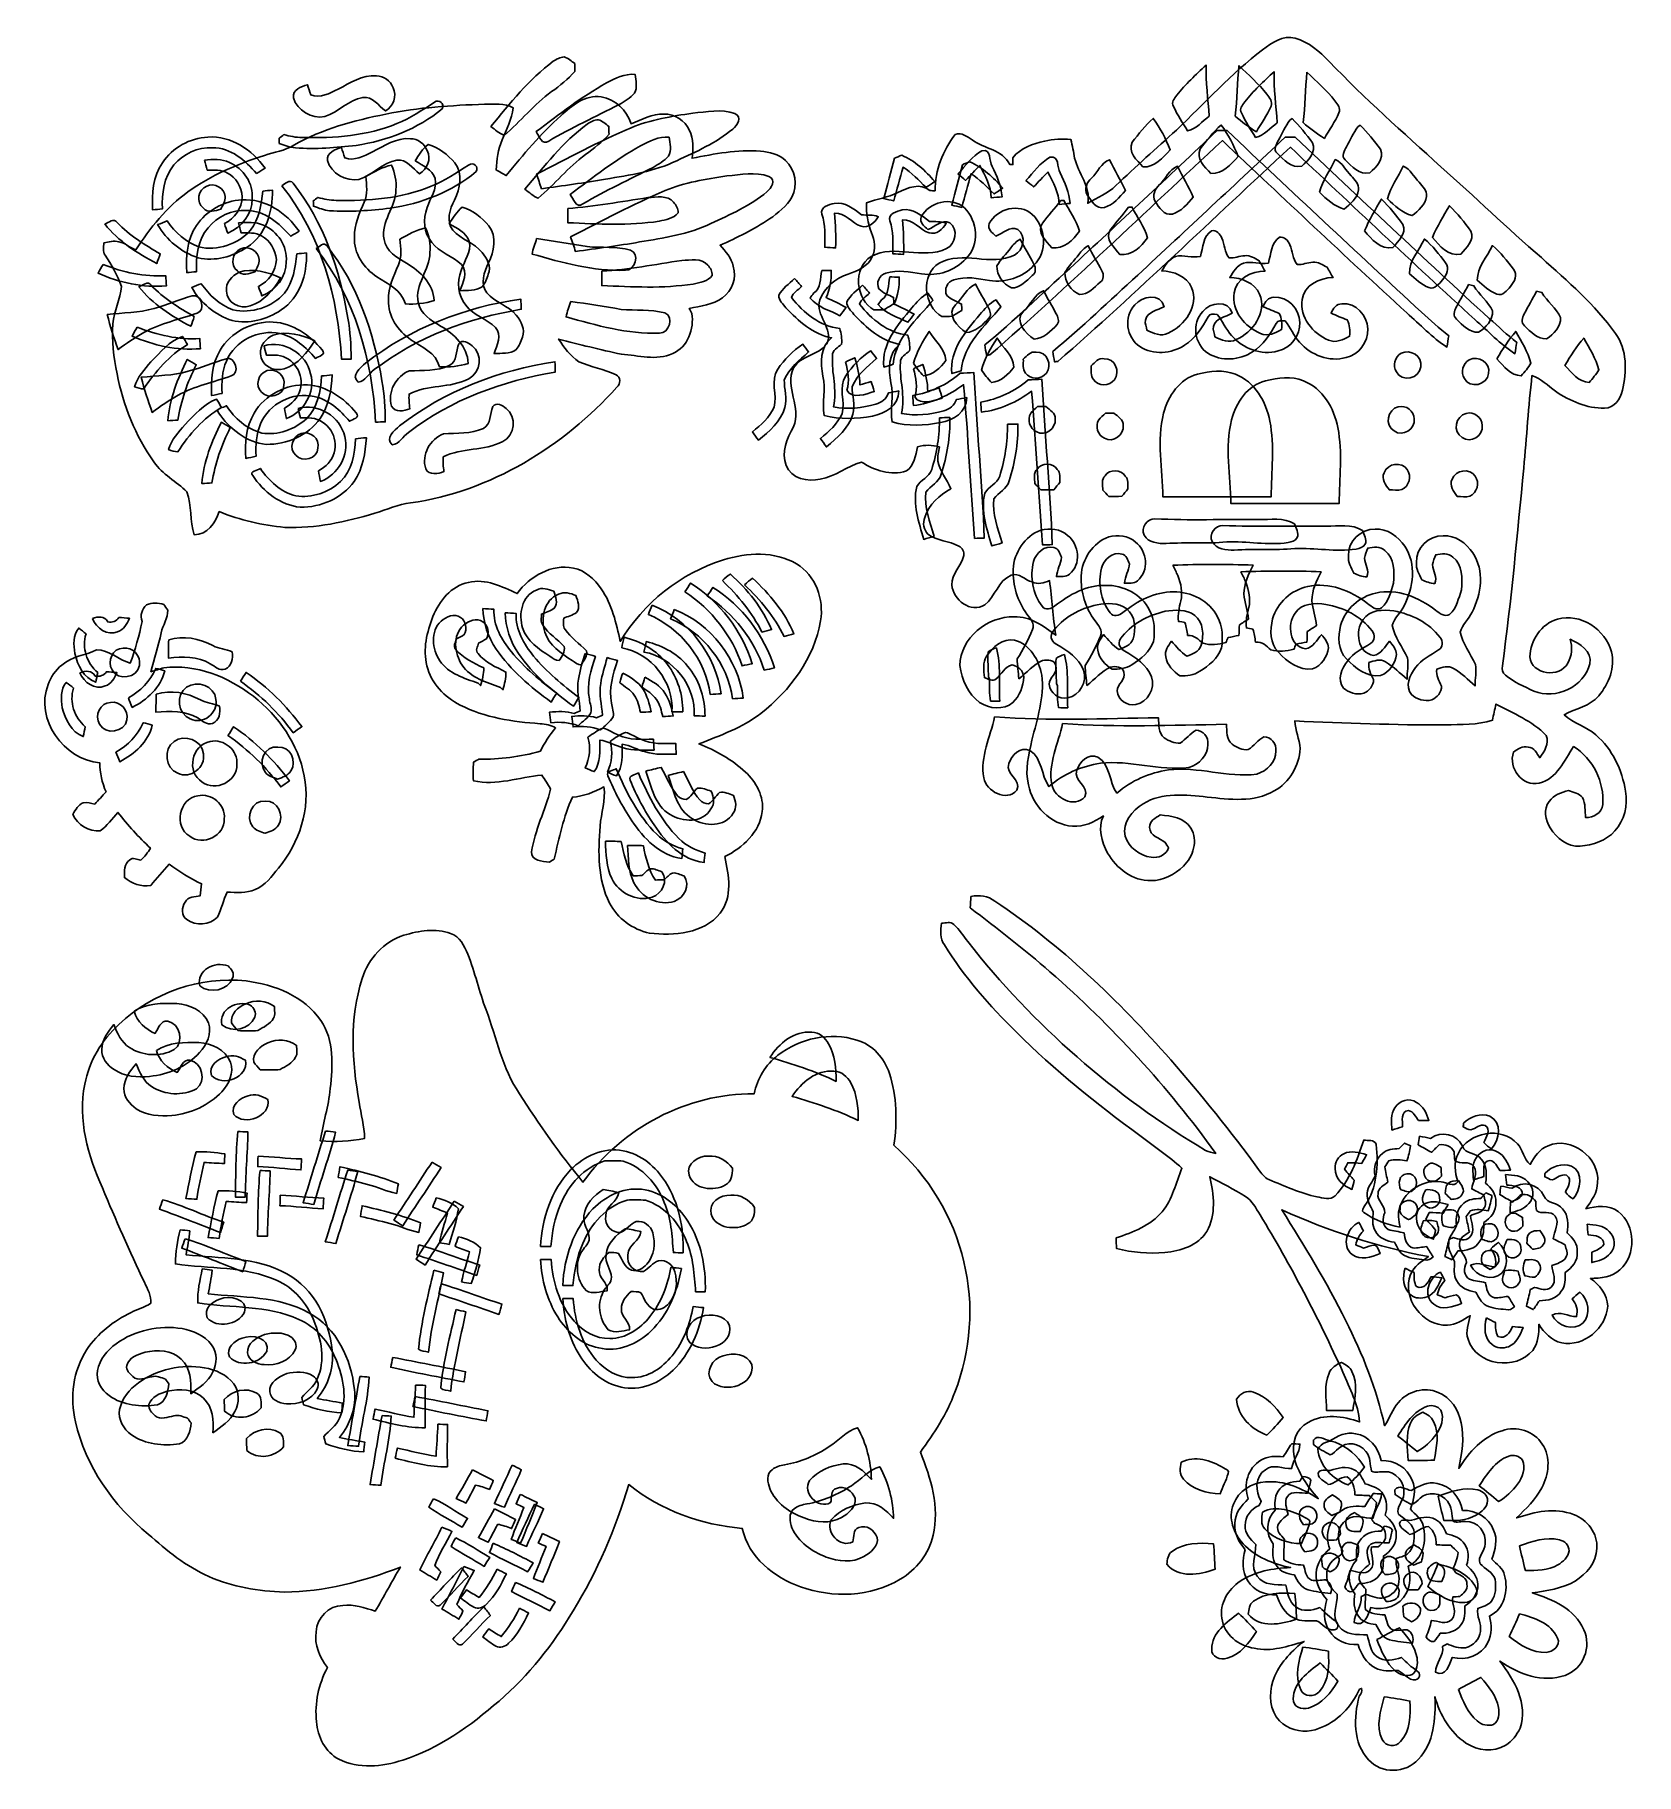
# Model space of a CAD drawing. Header units: centimetres. Extents: x -12.1 to 13.1, y -14.1 to 13.3.
import ezdxf

# ---------------------------------------------------------------- set-up
doc = ezdxf.new("R2010")
doc.units = ezdxf.units.CM
doc.header["$MEASUREMENT"] = 0
doc.layers.add('Camada 1', color=7, linetype='Continuous')

msp = doc.modelspace()

# ---------------------------------------------------------------- linework, layer by layer
at = {"layer": 'Camada 1', "color": 156}
for points, knots in [([(7.19334, 13.03468), (7.3401, 13.14263), (7.51225, 13.26928), (7.70557, 13.21495), (7.70557, 13.21495), (7.91901, 13.15815), (8.08834, 13.00116), (8.24214, 12.84982), (8.24214, 12.84982), (8.79777, 12.26703), (9.40139, 11.73364), (9.99792, 11.19388), (9.99792, 11.19388), (10.52957, 10.72434), (11.03686, 10.22834), (11.5766, 9.76796), (11.5766, 9.76796), (11.98617, 9.39331), (12.42044, 9.03312), (12.74042, 8.57451), (12.74042, 8.57451), (12.92775, 8.31945), (12.91927, 7.97622), (12.84942, 7.68163), (12.84942, 7.68163), (12.81627, 7.54723), (12.72384, 7.40189), (12.56967, 7.39941), (12.56967, 7.39941), (12.29204, 7.39624), (12.02464, 7.5144), (11.79674, 7.66575), (11.79674, 7.66575), (11.68173, 7.75993), (11.56956, 7.86084), (11.42774, 7.91376), (11.42774, 7.91376), (11.37553, 7.4301), (11.34307, 6.94469), (11.29825, 6.46031), (11.29825, 6.46031), (11.19985, 5.42278), (11.10317, 4.38457), (10.96311, 3.35162), (10.96311, 3.35162), (10.95571, 3.29802), (10.96031, 3.23804), (11.01004, 3.20524), (11.01004, 3.20524), (11.1434, 3.09765), (11.30215, 3.02389), (11.45842, 2.95513), (11.45842, 2.95513), (11.79957, 2.8126), (12.25007, 3.02145), (12.33649, 3.38514), (12.33649, 3.38514), (12.37917, 3.58693), (12.17986, 3.69558), (12.02887, 3.76931), (12.02887, 3.76931), (12.06345, 3.64408), (12.06062, 3.50793), (11.99007, 3.39503), (11.99007, 3.39503), (11.86906, 3.15336), (11.41751, 3.21089), (11.39493, 3.49312), (11.39493, 3.49312), (11.4034, 3.75029), (11.57166, 4.01415), (11.8299, 4.08223), (11.8299, 4.08223), (12.18974, 4.19161), (12.58238, 3.92065), (12.67869, 3.57177), (12.67869, 3.57177), (12.74006, 3.32555), (12.63459, 3.0694), (12.47867, 2.88068), (12.47867, 2.88068), (12.33967, 2.71559), (12.11565, 2.681), (11.93432, 2.58189), (11.93432, 2.58189), (12.07967, 2.44464), (12.28427, 2.3995), (12.43138, 2.26473), (12.43138, 2.26473), (12.69562, 2.04459), (12.84273, 1.71262), (12.90093, 1.37924), (12.90093, 1.37924), (12.93798, 1.15913), (12.87976, 0.92345), (12.73053, 0.75554), (12.73053, 0.75554), (12.59332, 0.60244), (12.38377, 0.53437), (12.18409, 0.51776), (12.18409, 0.51776), (11.98371, 0.49909), (11.81473, 0.6423), (11.71559, 0.80319), (11.71559, 0.80319), (11.63517, 0.92452), (11.60165, 1.0995), (11.69866, 1.22156), (11.69866, 1.22156), (11.76851, 1.32422), (11.89164, 1.36022), (12.00417, 1.39409), (12.00417, 1.39409), (12.07826, 1.36022), (12.17033, 1.3482), (12.22324, 1.28047), (12.22324, 1.28047), (12.27192, 1.18346), (12.25923, 1.07163), (12.27051, 0.96652), (12.27051, 0.96652), (12.3961, 0.96652), (12.52664, 1.03528), (12.54145, 1.17078), (12.54145, 1.17078), (12.5665, 1.52638), (12.38765, 1.89397), (12.08143, 2.08128), (12.08143, 2.08128), (11.93608, 1.8661), (11.82072, 1.57434), (11.54239, 1.50695), (11.54239, 1.50695), (11.27428, 1.44842), (11.05097, 1.7479), (11.1374, 1.99591), (11.1374, 1.99591), (11.20655, 2.04142), (11.28098, 2.09609), (11.36917, 2.0746), (11.36917, 2.0746), (11.46231, 2.06998), (11.50463, 1.97297), (11.55121, 1.90665), (11.55121, 1.90665), (11.62423, 2.00683), (11.70043, 2.13068), (11.65281, 2.25839), (11.65281, 2.25839), (11.43196, 2.48205), (11.13634, 2.60655), (10.86152, 2.74946), (10.86152, 2.74946), (10.84176, 2.66584), (10.82412, 2.58151), (10.80826, 2.49721), (10.80826, 2.49721), (10.56836, 2.42066), (10.31401, 2.43089), (10.06565, 2.42417), (10.06565, 2.42417), (9.2765, 2.41749), (8.48768, 2.45242), (7.69958, 2.48487), (7.69958, 2.48487), (7.70735, 2.3367), (7.77225, 2.1991), (7.78283, 2.05165), (7.78283, 2.05165), (7.77154, 1.78073), (7.61774, 1.51577), (7.37713, 1.38489), (7.37713, 1.38489), (7.05752, 1.20147), (6.6737, 1.24874), (6.32409, 1.28894), (6.32409, 1.28894), (5.98826, 1.31998), (5.61572, 1.3729), (5.3148, 1.18346), (5.3148, 1.18346), (5.14406, 1.07976), (4.98355, 0.88714), (5.03257, 0.67441), (5.03257, 0.67441), (5.08656, 0.49519), (5.26259, 0.37031), (5.44287, 0.34209), (5.44287, 0.34209), (5.55504, 0.32446), (5.67746, 0.37665), (5.71486, 0.48954), (5.71486, 0.48954), (5.70144, 0.51142), (5.67534, 0.55483), (5.66229, 0.57632), (5.66229, 0.57632), (5.57516, 0.64371), (5.41746, 0.68006), (5.4178, 0.812), (5.4178, 0.812), (5.40898, 0.9136), (5.51236, 0.96155), (5.58325, 1.00848), (5.58325, 1.00848), (5.75613, 0.98874), (5.9678, 0.96755), (6.0641, 0.79998), (6.0641, 0.79998), (6.1837, 0.60595), (6.10432, 0.35232), (5.94909, 0.20308), (5.94909, 0.20308), (5.81151, 0.07469), (5.63407, -0.02938), (5.44075, -0.0248), (5.44075, -0.0248), (5.15182, -0.03221), (4.89535, 0.16746), (4.75742, 0.4091), (4.75742, 0.4091), (4.66464, 0.58514), (4.59937, 0.80353), (4.69039, 0.99366), (4.69039, 0.99366), (4.54716, 0.9002), (4.38417, 0.81269), (4.20708, 0.83068), (4.20708, 0.83068), (3.86136, 0.85679), (3.57383, 1.14749), (3.51387, 1.48297), (3.51387, 1.48297), (3.45496, 1.71579), (3.51528, 1.95464), (3.56784, 2.18253), (3.56784, 2.18253), (3.64863, 2.51695), (3.76611, 2.85564), (3.72342, 3.20452), (3.72342, 3.20452), (3.6772, 3.43665), (3.54174, 3.69455), (3.29373, 3.7545), (3.29373, 3.7545), (3.10923, 3.7845), (2.9466, 3.64939), (2.85558, 3.50194), (2.85558, 3.50194), (2.78715, 3.40278), (2.81255, 3.27755), (2.82101, 3.16538), (2.82101, 3.16538), (2.87992, 3.14702), (2.94836, 3.09624), (3.00729, 3.14595), (3.00729, 3.14595), (3.09018, 3.21933), (3.13993, 3.33998), (3.25704, 3.36682), (3.25704, 3.36682), (3.34772, 3.34598), (3.43026, 3.27649), (3.43908, 3.17878), (3.43908, 3.17878), (3.42814, 3.0313), (3.3777, 2.87751), (3.26798, 2.77344), (3.26798, 2.77344), (3.11982, 2.65489), (2.89651, 2.67253), (2.74517, 2.77592), (2.74517, 2.77592), (2.56172, 2.91031), (2.46507, 3.13431), (2.43473, 3.3541), (2.43473, 3.3541), (2.44248, 3.79084), (2.8704, 4.13091), (3.29092, 4.12316), (3.29092, 4.12316), (3.53962, 4.1288), (3.75517, 3.9796), (3.94108, 3.8307), (3.94108, 3.8307), (3.89946, 4.11609), (3.88358, 4.40431), (3.84443, 4.69008), (3.84443, 4.69008), (3.75658, 4.65869), (3.66027, 4.62376), (3.57032, 4.66927), (3.57032, 4.66927), (3.45672, 4.69642), (3.36641, 4.82271), (3.24081, 4.77614), (3.24081, 4.77614), (3.03516, 4.68936), (2.99211, 4.43924), (2.82737, 4.30836), (2.82737, 4.30836), (2.60793, 4.17008), (2.32783, 4.39128), (2.30914, 4.622), (2.30914, 4.622), (2.2975, 4.80015), (2.46189, 4.91904), (2.49681, 5.08413), (2.49681, 5.08413), (2.50599, 5.14411), (2.47106, 5.20409), (2.41955, 5.23265), (2.41955, 5.23265), (2.26539, 5.31592), (2.07523, 5.31202), (1.93273, 5.41927), (1.93273, 5.41927), (1.86958, 5.48982), (1.84383, 5.59531), (1.88439, 5.68385), (1.88439, 5.68385), (1.94647, 5.88777), (2.1144, 6.03453), (2.29538, 6.13433), (2.29538, 6.13433), (2.22799, 6.27968), (2.11863, 6.40773), (2.08865, 6.56828), (2.08865, 6.56828), (2.08125, 6.64376), (2.10417, 6.71821), (2.11229, 6.793), (2.11229, 6.793), (1.99975, 6.82297), (1.88298, 6.82755), (1.77045, 6.79476), (1.77045, 6.79476), (1.73729, 6.66071), (1.72316, 6.49348), (1.5944, 6.41339), (1.5944, 6.41339), (1.35204, 6.33718), (1.09347, 6.41938), (0.88885, 6.5545), (0.88885, 6.5545), (0.66378, 6.48677), (0.47504, 6.32733), (0.24044, 6.28568), (0.24044, 6.28568), (0.0443, 6.23596), (-0.21392, 6.2938), (-0.29507, 6.49948), (-0.29507, 6.49948), (-0.38185, 6.70584), (-0.27848, 6.92564), (-0.18183, 7.10836), (-0.18183, 7.10836), (-0.04106, 7.40998), (-0.32752, 7.73385), (-0.18005, 8.03299), (-0.18005, 8.03299), (-0.0654, 8.23126), (0.21082, 8.2302), (0.3417, 8.41153), (0.3417, 8.41153), (0.46269, 8.65141), (0.15084, 8.8585), (0.23268, 9.10156), (0.23268, 9.10156), (0.30501, 9.2977), (0.48069, 9.44341), (0.67647, 9.50725), (0.67647, 9.50725), (0.82499, 9.55982), (0.99151, 9.62825), (1.05783, 9.78348), (1.05783, 9.78348), (1.1171, 9.90202), (1.09099, 10.03924), (1.04619, 10.15742), (1.04619, 10.15742), (0.98974, 10.30842), (0.95728, 10.46893), (0.96929, 10.6305), (0.96929, 10.6305), (1.13085, 10.68871), (1.30443, 10.71058), (1.45858, 10.7896), (1.45858, 10.7896), (1.61345, 10.86474), (1.80995, 10.94977), (1.96236, 10.82135), (1.96236, 10.82135), (1.98282, 10.82029), (2.02443, 10.81817), (2.04526, 10.81677), (2.04526, 10.81677), (2.04173, 11.13815), (2.16944, 11.45106), (2.36169, 11.704), (2.36169, 11.704), (2.46294, 11.73893), (2.54973, 11.67084), (2.6284, 11.61686), (2.6284, 11.61686), (2.81855, 11.47611), (3.1043, 11.46693), (3.21859, 11.23199), (3.21859, 11.23199), (3.23058, 11.23128), (3.25528, 11.22987), (3.26763, 11.22916), (3.26763, 11.22916), (3.26763, 11.25562), (3.26763, 11.30889), (3.26763, 11.3357), (3.26763, 11.3357), (3.38652, 11.49375), (3.58372, 11.55442), (3.76822, 11.59781), (3.76822, 11.59781), (3.90263, 11.63133), (4.04268, 11.64014), (4.18027, 11.62286), (4.18027, 11.62286), (4.20425, 11.52691), (4.22119, 11.42954), (4.23918, 11.33217), (4.23918, 11.33217), (4.29386, 11.09017), (4.49741, 10.88627), (4.44556, 10.62239), (4.44556, 10.62239), (4.59442, 10.71058), (4.76199, 10.77408), (4.88583, 10.89966), (4.88583, 10.89966), (5.20121, 11.19353), (5.51871, 11.48493), (5.84009, 11.77174), (5.84009, 11.77174), (6.286, 12.19824), (6.70193, 12.65933), (7.19334, 13.03468)], [0, 0, 0, 0, 0.00892857, 0.00892857, 0.00892857, 0.00892857, 0.01785714, 0.01785714, 0.01785714, 0.01785714, 0.02678571, 0.02678571, 0.02678571, 0.02678571, 0.03571429, 0.03571429, 0.03571429, 0.03571429, 0.04464286, 0.04464286, 0.04464286, 0.04464286, 0.05357143, 0.05357143, 0.05357143, 0.05357143, 0.0625, 0.0625, 0.0625, 0.0625, 0.07142857, 0.07142857, 0.07142857, 0.07142857, 0.08035714, 0.08035714, 0.08035714, 0.08035714, 0.08928571, 0.08928571, 0.08928571, 0.08928571, 0.09821429, 0.09821429, 0.09821429, 0.09821429, 0.10714286, 0.10714286, 0.10714286, 0.10714286, 0.11607143, 0.11607143, 0.11607143, 0.11607143, 0.125, 0.125, 0.125, 0.125, 0.13392857, 0.13392857, 0.13392857, 0.13392857, 0.14285714, 0.14285714, 0.14285714, 0.14285714, 0.15178571, 0.15178571, 0.15178571, 0.15178571, 0.16071429, 0.16071429, 0.16071429, 0.16071429, 0.16964286, 0.16964286, 0.16964286, 0.16964286, 0.17857143, 0.17857143, 0.17857143, 0.17857143, 0.1875, 0.1875, 0.1875, 0.1875, 0.19642857, 0.19642857, 0.19642857, 0.19642857, 0.20535714, 0.20535714, 0.20535714, 0.20535714, 0.21428571, 0.21428571, 0.21428571, 0.21428571, 0.22321429, 0.22321429, 0.22321429, 0.22321429, 0.23214286, 0.23214286, 0.23214286, 0.23214286, 0.24107143, 0.24107143, 0.24107143, 0.24107143, 0.25, 0.25, 0.25, 0.25, 0.25892857, 0.25892857, 0.25892857, 0.25892857, 0.26785714, 0.26785714, 0.26785714, 0.26785714, 0.27678571, 0.27678571, 0.27678571, 0.27678571, 0.28571429, 0.28571429, 0.28571429, 0.28571429, 0.29464286, 0.29464286, 0.29464286, 0.29464286, 0.30357143, 0.30357143, 0.30357143, 0.30357143, 0.3125, 0.3125, 0.3125, 0.3125, 0.32142857, 0.32142857, 0.32142857, 0.32142857, 0.33035714, 0.33035714, 0.33035714, 0.33035714, 0.33928571, 0.33928571, 0.33928571, 0.33928571, 0.34821429, 0.34821429, 0.34821429, 0.34821429, 0.35714286, 0.35714286, 0.35714286, 0.35714286, 0.36607143, 0.36607143, 0.36607143, 0.36607143, 0.375, 0.375, 0.375, 0.375, 0.38392857, 0.38392857, 0.38392857, 0.38392857, 0.39285714, 0.39285714, 0.39285714, 0.39285714, 0.40178571, 0.40178571, 0.40178571, 0.40178571, 0.41071429, 0.41071429, 0.41071429, 0.41071429, 0.41964286, 0.41964286, 0.41964286, 0.41964286, 0.42857143, 0.42857143, 0.42857143, 0.42857143, 0.4375, 0.4375, 0.4375, 0.4375, 0.44642857, 0.44642857, 0.44642857, 0.44642857, 0.45535714, 0.45535714, 0.45535714, 0.45535714, 0.46428571, 0.46428571, 0.46428571, 0.46428571, 0.47321429, 0.47321429, 0.47321429, 0.47321429, 0.48214286, 0.48214286, 0.48214286, 0.48214286, 0.49107143, 0.49107143, 0.49107143, 0.49107143, 0.5, 0.5, 0.5, 0.5, 0.50892857, 0.50892857, 0.50892857, 0.50892857, 0.51785714, 0.51785714, 0.51785714, 0.51785714, 0.52678571, 0.52678571, 0.52678571, 0.52678571, 0.53571429, 0.53571429, 0.53571429, 0.53571429, 0.54464286, 0.54464286, 0.54464286, 0.54464286, 0.55357143, 0.55357143, 0.55357143, 0.55357143, 0.5625, 0.5625, 0.5625, 0.5625, 0.57142857, 0.57142857, 0.57142857, 0.57142857, 0.58035714, 0.58035714, 0.58035714, 0.58035714, 0.58928571, 0.58928571, 0.58928571, 0.58928571, 0.59821429, 0.59821429, 0.59821429, 0.59821429, 0.60714286, 0.60714286, 0.60714286, 0.60714286, 0.61607143, 0.61607143, 0.61607143, 0.61607143, 0.625, 0.625, 0.625, 0.625, 0.63392857, 0.63392857, 0.63392857, 0.63392857, 0.64285714, 0.64285714, 0.64285714, 0.64285714, 0.65178571, 0.65178571, 0.65178571, 0.65178571, 0.66071429, 0.66071429, 0.66071429, 0.66071429, 0.66964286, 0.66964286, 0.66964286, 0.66964286, 0.67857143, 0.67857143, 0.67857143, 0.67857143, 0.6875, 0.6875, 0.6875, 0.6875, 0.69642857, 0.69642857, 0.69642857, 0.69642857, 0.70535714, 0.70535714, 0.70535714, 0.70535714, 0.71428571, 0.71428571, 0.71428571, 0.71428571, 0.72321429, 0.72321429, 0.72321429, 0.72321429, 0.73214286, 0.73214286, 0.73214286, 0.73214286, 0.74107143, 0.74107143, 0.74107143, 0.74107143, 0.75, 0.75, 0.75, 0.75, 0.75892857, 0.75892857, 0.75892857, 0.75892857, 0.76785714, 0.76785714, 0.76785714, 0.76785714, 0.77678571, 0.77678571, 0.77678571, 0.77678571, 0.78571429, 0.78571429, 0.78571429, 0.78571429, 0.79464286, 0.79464286, 0.79464286, 0.79464286, 0.80357143, 0.80357143, 0.80357143, 0.80357143, 0.8125, 0.8125, 0.8125, 0.8125, 0.82142857, 0.82142857, 0.82142857, 0.82142857, 0.83035714, 0.83035714, 0.83035714, 0.83035714, 0.83928571, 0.83928571, 0.83928571, 0.83928571, 0.84821429, 0.84821429, 0.84821429, 0.84821429, 0.85714286, 0.85714286, 0.85714286, 0.85714286, 0.86607143, 0.86607143, 0.86607143, 0.86607143, 0.875, 0.875, 0.875, 0.875, 0.88392857, 0.88392857, 0.88392857, 0.88392857, 0.89285714, 0.89285714, 0.89285714, 0.89285714, 0.90178571, 0.90178571, 0.90178571, 0.90178571, 0.91071429, 0.91071429, 0.91071429, 0.91071429, 0.91964286, 0.91964286, 0.91964286, 0.91964286, 0.92857143, 0.92857143, 0.92857143, 0.92857143, 0.9375, 0.9375, 0.9375, 0.9375, 0.94642857, 0.94642857, 0.94642857, 0.94642857, 0.95535714, 0.95535714, 0.95535714, 0.95535714, 0.96428571, 0.96428571, 0.96428571, 0.96428571, 0.97321429, 0.97321429, 0.97321429, 0.97321429, 0.98214286, 0.98214286, 0.98214286, 0.98214286, 1, 1, 1, 1]), ([(6.91218, 12.21447), (6.91218, 12.21447), (6.91218, 12.21447), (6.91218, 12.21447), (6.91218, 12.21447), (6.87796, 12.16367), (6.8201, 12.10476), (6.86173, 12.0409), (6.86173, 12.0409), (6.92312, 11.90614), (7.00496, 11.78126), (7.08328, 11.65567), (7.08328, 11.65567), (7.2198, 11.68389), (7.31398, 11.80948), (7.42476, 11.8878), (7.42476, 11.8878), (7.40078, 12.1545), (7.36973, 12.42155), (7.37291, 12.68966), (7.37291, 12.68966), (7.21239, 12.53832), (7.0494, 12.38803), (6.91218, 12.21447)], [0, 0, 0, 0, 0.14285714, 0.14285714, 0.14285714, 0.14285714, 0.28571429, 0.28571429, 0.28571429, 0.28571429, 0.42857143, 0.42857143, 0.42857143, 0.42857143, 0.57142857, 0.57142857, 0.57142857, 0.57142857, 0.71428571, 0.71428571, 0.71428571, 0.71428571, 1, 1, 1, 1]), ([(7.89078, 12.68119), (7.89078, 12.68119), (7.89078, 12.68119), (7.89078, 12.68119), (7.89078, 12.68119), (7.86257, 12.41767), (7.86644, 12.15132), (7.83082, 11.88815), (7.83082, 11.88815), (7.93488, 11.79679), (8.04707, 11.71458), (8.16454, 11.64085), (8.16454, 11.64085), (8.23898, 11.77597), (8.33458, 11.90015), (8.39456, 12.04267), (8.39456, 12.04267), (8.42947, 12.11393), (8.36774, 12.17744), (8.3307, 12.23211), (8.3307, 12.23211), (8.19912, 12.3958), (8.04142, 12.53585), (7.89078, 12.68119)], [0, 0, 0, 0, 0.14285714, 0.14285714, 0.14285714, 0.14285714, 0.28571429, 0.28571429, 0.28571429, 0.28571429, 0.42857143, 0.42857143, 0.42857143, 0.42857143, 0.57142857, 0.57142857, 0.57142857, 0.57142857, 0.71428571, 0.71428571, 0.71428571, 0.71428571, 1, 1, 1, 1]), ([(-3.83814, 11.99705), (-3.66633, 12.15509), (-3.45503, 12.33148), (-3.20455, 12.29197), (-3.20455, 12.29197), (-2.97842, 12.2581), (-2.80592, 12.08171), (-2.73325, 11.87146), (-2.73325, 11.87146), (-2.56427, 11.93108), (-2.40233, 12.03374), (-2.21641, 12.02351), (-2.21641, 12.02351), (-2.04709, 12.02773), (-1.88481, 11.9212), (-1.81637, 11.76739), (-1.81637, 11.76739), (-1.74547, 11.63227), (-1.76133, 11.47494), (-1.77368, 11.32889), (-1.77368, 11.32889), (-1.42127, 11.39944), (-1.06248, 11.46718), (-0.70124, 11.44107), (-0.70124, 11.44107), (-0.56048, 11.42801), (-0.41162, 11.3938), (-0.30612, 11.29325), (-0.30612, 11.29325), (-0.1495, 11.15214), (-0.10681, 10.90309), (-0.20665, 10.71753), (-0.20665, 10.71753), (-0.28566, 10.57042), (-0.42467, 10.46917), (-0.55802, 10.37463), (-0.55802, 10.37463), (-0.80108, 10.20987), (-1.06708, 10.08323), (-1.33342, 9.96117), (-1.33342, 9.96117), (-1.24452, 9.86557), (-1.15879, 9.76008), (-1.12775, 9.63026), (-1.12775, 9.63026), (-1.06531, 9.45106), (-1.14645, 9.24362), (-1.29814, 9.13531), (-1.29814, 9.13531), (-1.44912, 9.02525), (-1.64105, 9.00479), (-1.8192, 8.96845), (-1.8192, 8.96845), (-1.80543, 8.9427), (-1.79169, 8.91659), (-1.77792, 8.89049), (-1.77792, 8.89049), (-1.73877, 8.64601), (-1.84248, 8.36309), (-2.07883, 8.25831), (-2.07883, 8.25831), (-2.33637, 8.14119), (-2.61823, 8.2329), (-2.8853, 8.24914), (-2.8853, 8.24914), (-3.21725, 8.31793), (-3.54498, 8.40436), (-3.87378, 8.48585), (-3.87378, 8.48585), (-3.78418, 8.35497), (-3.68821, 8.22162), (-3.55558, 8.13166), (-3.55558, 8.13166), (-3.36647, 8.04594), (-3.15729, 8.01349), (-2.96925, 7.92529), (-2.96925, 7.92529), (-2.89517, 7.88789), (-2.89692, 7.78205), (-2.95585, 7.73127), (-2.95585, 7.73127), (-3.8011, 6.79853), (-4.93881, 6.08977), (-6.19858, 5.91197), (-6.19858, 5.91197), (-6.39544, 5.89753), (-6.57217, 5.80297), (-6.75984, 5.75043), (-6.75984, 5.75043), (-7.21811, 5.61248), (-7.69577, 5.50841), (-8.17695, 5.5278), (-8.17695, 5.5278), (-8.52904, 5.56239), (-8.88004, 5.63963), (-9.20813, 5.77441), (-9.20813, 5.77441), (-9.26846, 5.59909), (-9.39193, 5.40399), (-9.60253, 5.41209), (-9.60253, 5.41209), (-9.6752, 5.62975), (-9.63288, 5.86928), (-9.71542, 6.08557), (-9.71542, 6.08557), (-9.88123, 6.25031), (-10.10065, 6.35897), (-10.2347, 6.55617), (-10.2347, 6.55617), (-10.52822, 6.96679), (-10.71695, 7.44798), (-10.81361, 7.94186), (-10.81361, 7.94186), (-10.8697, 8.19939), (-10.90005, 8.46362), (-10.87888, 8.72679), (-10.87888, 8.72679), (-10.85947, 8.92859), (-10.76704, 9.11485), (-10.7434, 9.31523), (-10.7434, 9.31523), (-10.81255, 9.48738), (-10.89688, 9.6539), (-11.00058, 9.80771), (-11.00058, 9.80771), (-11.04504, 9.86239), (-11.02422, 9.93401), (-11.02141, 9.9975), (-11.02141, 9.9975), (-10.94343, 10.0102), (-10.86302, 10.04089), (-10.78433, 10.0162), (-10.78433, 10.0162), (-10.68663, 9.99574), (-10.61218, 9.92378), (-10.52082, 9.88885), (-10.52082, 9.88885), (-10.29398, 10.22998), (-10.03539, 10.56089), (-9.69954, 10.80148), (-9.69954, 10.80148), (-9.33653, 11.06007), (-8.92238, 11.23928), (-8.49868, 11.37263), (-8.49868, 11.37263), (-8.34346, 11.42449), (-8.17554, 11.44636), (-8.03442, 11.53491), (-8.03442, 11.53491), (-7.59028, 11.79173), (-7.08687, 11.91909), (-6.5884, 12.02316), (-6.5884, 12.02316), (-6.07794, 12.12899), (-5.55652, 12.15792), (-5.03688, 12.17908), (-5.03688, 12.17908), (-4.88554, 12.17979), (-4.72538, 12.19637), (-4.58674, 12.12088), (-4.58674, 12.12088), (-4.6019, 11.94095), (-4.70103, 11.78432), (-4.75819, 11.61605), (-4.75819, 11.61605), (-4.82628, 11.46859), (-4.84285, 11.30631), (-4.85696, 11.1465), (-4.85696, 11.1465), (-4.80334, 11.11686), (-4.74971, 11.08688), (-4.69645, 11.05654), (-4.69645, 11.05654), (-4.4287, 11.38604), (-4.15493, 11.71306), (-3.83814, 11.99705)], [0, 0, 0, 0, 0.02222222, 0.02222222, 0.02222222, 0.02222222, 0.04444444, 0.04444444, 0.04444444, 0.04444444, 0.06666667, 0.06666667, 0.06666667, 0.06666667, 0.08888889, 0.08888889, 0.08888889, 0.08888889, 0.11111111, 0.11111111, 0.11111111, 0.11111111, 0.13333333, 0.13333333, 0.13333333, 0.13333333, 0.15555556, 0.15555556, 0.15555556, 0.15555556, 0.17777778, 0.17777778, 0.17777778, 0.17777778, 0.2, 0.2, 0.2, 0.2, 0.22222222, 0.22222222, 0.22222222, 0.22222222, 0.24444444, 0.24444444, 0.24444444, 0.24444444, 0.26666667, 0.26666667, 0.26666667, 0.26666667, 0.28888889, 0.28888889, 0.28888889, 0.28888889, 0.31111111, 0.31111111, 0.31111111, 0.31111111, 0.33333333, 0.33333333, 0.33333333, 0.33333333, 0.35555556, 0.35555556, 0.35555556, 0.35555556, 0.37777778, 0.37777778, 0.37777778, 0.37777778, 0.4, 0.4, 0.4, 0.4, 0.42222222, 0.42222222, 0.42222222, 0.42222222, 0.44444444, 0.44444444, 0.44444444, 0.44444444, 0.46666667, 0.46666667, 0.46666667, 0.46666667, 0.48888889, 0.48888889, 0.48888889, 0.48888889, 0.51111111, 0.51111111, 0.51111111, 0.51111111, 0.53333333, 0.53333333, 0.53333333, 0.53333333, 0.55555556, 0.55555556, 0.55555556, 0.55555556, 0.57777778, 0.57777778, 0.57777778, 0.57777778, 0.6, 0.6, 0.6, 0.6, 0.62222222, 0.62222222, 0.62222222, 0.62222222, 0.64444444, 0.64444444, 0.64444444, 0.64444444, 0.66666667, 0.66666667, 0.66666667, 0.66666667, 0.68888889, 0.68888889, 0.68888889, 0.68888889, 0.71111111, 0.71111111, 0.71111111, 0.71111111, 0.73333333, 0.73333333, 0.73333333, 0.73333333, 0.75555556, 0.75555556, 0.75555556, 0.75555556, 0.77777778, 0.77777778, 0.77777778, 0.77777778, 0.8, 0.8, 0.8, 0.8, 0.82222222, 0.82222222, 0.82222222, 0.82222222, 0.84444444, 0.84444444, 0.84444444, 0.84444444, 0.86666667, 0.86666667, 0.86666667, 0.86666667, 0.88888889, 0.88888889, 0.88888889, 0.88888889, 0.91111111, 0.91111111, 0.91111111, 0.91111111, 0.93333333, 0.93333333, 0.93333333, 0.93333333, 0.95555556, 0.95555556, 0.95555556, 0.95555556, 1, 1, 1, 1]), ([(-3.42221, 11.86652), (-3.42221, 11.86652), (-3.42221, 11.86652), (-3.42221, 11.86652), (-3.42221, 11.86652), (-3.80391, 11.58147), (-4.0999, 11.20365), (-4.40259, 10.84064), (-4.40259, 10.84064), (-4.33415, 10.79231), (-4.27171, 10.73269), (-4.19304, 10.70094), (-4.19304, 10.70094), (-3.93481, 10.91931), (-3.72208, 11.18848), (-3.44833, 11.38886), (-3.44833, 11.38886), (-3.31638, 11.4834), (-3.18797, 11.58429), (-3.08038, 11.70636), (-3.08038, 11.70636), (-3.08108, 11.7374), (-3.08249, 11.79879), (-3.0832, 11.82983), (-3.0832, 11.82983), (-3.13612, 11.86722), (-3.18621, 11.91485), (-3.2497, 11.93319), (-3.2497, 11.93319), (-3.31285, 11.93143), (-3.37107, 11.90039), (-3.42221, 11.86652)], [0, 0, 0, 0, 0.11111111, 0.11111111, 0.11111111, 0.11111111, 0.22222222, 0.22222222, 0.22222222, 0.22222222, 0.33333333, 0.33333333, 0.33333333, 0.33333333, 0.44444444, 0.44444444, 0.44444444, 0.44444444, 0.55555556, 0.55555556, 0.55555556, 0.55555556, 0.66666667, 0.66666667, 0.66666667, 0.66666667, 0.77777778, 0.77777778, 0.77777778, 0.77777778, 1, 1, 1, 1]), ([(6.21016, 11.47752), (6.21016, 11.47752), (6.21016, 11.47752), (6.21016, 11.47752), (6.21016, 11.47752), (6.14241, 11.32229), (6.28318, 11.19141), (6.3816, 11.09088), (6.3816, 11.09088), (6.56927, 11.0757), (6.69487, 11.23551), (6.81093, 11.35757), (6.81093, 11.35757), (6.73791, 11.52973), (6.65571, 11.70082), (6.54389, 11.85112), (6.54389, 11.85112), (6.41159, 11.74845), (6.31987, 11.6024), (6.21016, 11.47752)], [0, 0, 0, 0, 0.16666667, 0.16666667, 0.16666667, 0.16666667, 0.33333333, 0.33333333, 0.33333333, 0.33333333, 0.5, 0.5, 0.5, 0.5, 0.66666667, 0.66666667, 0.66666667, 0.66666667, 1, 1, 1, 1]), ([(8.69193, 11.825), (8.69193, 11.825), (8.69193, 11.825), (8.69193, 11.825), (8.69193, 11.825), (8.61926, 11.72728), (8.56988, 11.6144), (8.51026, 11.50856), (8.51026, 11.50856), (8.48134, 11.44718), (8.42311, 11.36393), (8.4898, 11.30571), (8.4898, 11.30571), (8.5921, 11.20518), (8.71698, 11.05912), (8.87714, 11.10216), (8.87714, 11.10216), (8.98475, 11.18542), (9.10611, 11.32371), (9.04895, 11.46976), (9.04895, 11.46976), (8.94665, 11.59993), (8.84469, 11.73293), (8.72617, 11.84864), (8.72617, 11.84864), (8.72617, 11.84864), (8.69193, 11.825), (8.69193, 11.825)], [0, 0, 0, 0, 0.125, 0.125, 0.125, 0.125, 0.25, 0.25, 0.25, 0.25, 0.375, 0.375, 0.375, 0.375, 0.5, 0.5, 0.5, 0.5, 0.625, 0.625, 0.625, 0.625, 0.75, 0.75, 0.75, 0.75, 1, 1, 1, 1]), ([(-6.80077, 11.42978), (-6.80077, 11.42978), (-6.80077, 11.42978), (-6.80077, 11.42978), (-6.80077, 11.42978), (-6.93447, 11.36592), (-7.08406, 11.27561), (-7.23468, 11.33771), (-7.23468, 11.33771), (-7.25127, 11.39132), (-7.26927, 11.44459), (-7.28655, 11.49786), (-7.28655, 11.49786), (-7.38251, 11.46824), (-7.52362, 11.4199), (-7.50667, 11.29255), (-7.50667, 11.29255), (-7.44989, 11.09076), (-7.21494, 10.95952), (-7.01173, 10.99551), (-7.01173, 10.99551), (-6.79724, 11.065), (-6.64168, 11.25974), (-6.41518, 11.29855), (-6.41518, 11.29855), (-6.25784, 11.31971), (-6.16964, 11.16732), (-6.0603, 11.08476), (-6.0603, 11.08476), (-5.93646, 11.15461), (-5.8719, 11.32007), (-5.93963, 11.44989), (-5.93963, 11.44989), (-5.97951, 11.55713), (-6.08639, 11.63757), (-6.20211, 11.63616), (-6.20211, 11.63616), (-6.42329, 11.65661), (-6.61239, 11.52362), (-6.80077, 11.42978)], [0, 0, 0, 0, 0.09090909, 0.09090909, 0.09090909, 0.09090909, 0.18181818, 0.18181818, 0.18181818, 0.18181818, 0.27272727, 0.27272727, 0.27272727, 0.27272727, 0.36363636, 0.36363636, 0.36363636, 0.36363636, 0.45454545, 0.45454545, 0.45454545, 0.45454545, 0.54545455, 0.54545455, 0.54545455, 0.54545455, 0.63636364, 0.63636364, 0.63636364, 0.63636364, 0.72727273, 0.72727273, 0.72727273, 0.72727273, 0.81818182, 0.81818182, 0.81818182, 0.81818182, 1, 1, 1, 1]), ([(-2.58332, 11.52432), (-2.58332, 11.52432), (-2.58332, 11.52432), (-2.58332, 11.52432), (-2.58332, 11.52432), (-2.97737, 11.30807), (-3.33049, 11.02796), (-3.69033, 10.76127), (-3.69033, 10.76127), (-3.64658, 10.696), (-3.59578, 10.53338), (-3.49313, 10.61169), (-3.49313, 10.61169), (-3.1347, 10.82159), (-2.75688, 10.99551), (-2.38751, 11.18496), (-2.38751, 11.18496), (-2.30109, 11.23505), (-2.21149, 11.28726), (-2.14622, 11.36417), (-2.14622, 11.36417), (-2.09294, 11.45412), (-2.12152, 11.56278), (-2.13635, 11.65944), (-2.13635, 11.65944), (-2.29827, 11.6746), (-2.44572, 11.59841), (-2.58332, 11.52432)], [0, 0, 0, 0, 0.125, 0.125, 0.125, 0.125, 0.25, 0.25, 0.25, 0.25, 0.375, 0.375, 0.375, 0.375, 0.5, 0.5, 0.5, 0.5, 0.625, 0.625, 0.625, 0.625, 0.75, 0.75, 0.75, 0.75, 1, 1, 1, 1]), ([(7.54823, 11.66131), (7.54823, 11.66131), (7.54823, 11.66131), (7.54823, 11.66131), (7.54823, 11.66131), (6.78236, 10.93177), (6.00519, 10.21422), (5.23154, 9.49315), (5.23154, 9.49315), (4.78704, 9.09134), (4.35842, 8.67188), (3.89557, 8.29123), (3.89557, 8.29123), (3.90405, 8.23761), (3.91321, 8.18363), (3.92168, 8.12931), (3.92168, 8.12931), (3.93509, 8.13071), (3.96225, 8.13318), (3.97602, 8.13424), (3.97602, 8.13424), (5.22026, 9.22785), (6.41406, 10.37756), (7.62973, 11.50256), (7.62973, 11.50256), (8.5921, 10.59522), (9.55483, 9.68788), (10.52921, 8.79323), (10.52921, 8.79323), (10.73912, 8.61402), (10.92679, 8.40623), (11.16104, 8.25736), (11.16104, 8.25736), (11.16949, 8.31698), (11.17902, 8.37626), (11.18891, 8.43552), (11.18891, 8.43552), (11.03791, 8.55158), (10.90104, 8.68387), (10.75781, 8.80875), (10.75781, 8.80875), (9.73192, 9.75067), (8.71593, 10.70317), (7.70523, 11.66131), (7.70523, 11.66131), (7.65266, 11.66167), (7.6001, 11.66167), (7.54823, 11.66131)], [0, 0, 0, 0, 0.07692308, 0.07692308, 0.07692308, 0.07692308, 0.15384615, 0.15384615, 0.15384615, 0.15384615, 0.23076923, 0.23076923, 0.23076923, 0.23076923, 0.30769231, 0.30769231, 0.30769231, 0.30769231, 0.38461538, 0.38461538, 0.38461538, 0.38461538, 0.46153846, 0.46153846, 0.46153846, 0.46153846, 0.53846154, 0.53846154, 0.53846154, 0.53846154, 0.61538462, 0.61538462, 0.61538462, 0.61538462, 0.69230769, 0.69230769, 0.69230769, 0.69230769, 0.76923077, 0.76923077, 0.76923077, 0.76923077, 0.84615385, 0.84615385, 0.84615385, 0.84615385, 1, 1, 1, 1]), ([(-5.28735, 11.2227), (-5.28735, 11.2227), (-5.28735, 11.2227), (-5.28735, 11.2227), (-5.28735, 11.2227), (-5.47715, 11.09958), (-5.66552, 10.97082), (-5.8779, 10.88826), (-5.8779, 10.88826), (-6.3471, 10.69), (-6.86426, 10.65649), (-7.36733, 10.66672), (-7.36733, 10.66672), (-7.46612, 10.66813), (-7.56277, 10.68859), (-7.65801, 10.71223), (-7.65801, 10.71223), (-7.67565, 10.69847), (-7.71093, 10.67095), (-7.72857, 10.6572), (-7.72857, 10.6572), (-7.72822, 10.62968), (-7.72788, 10.60216), (-7.72752, 10.575), (-7.72752, 10.575), (-7.64532, 10.5443), (-7.56136, 10.51326), (-7.47317, 10.50444), (-7.47317, 10.50444), (-7.15496, 10.48186), (-6.8357, 10.50692), (-6.51961, 10.5443), (-6.51961, 10.5443), (-6.03172, 10.61662), (-5.55016, 10.80077), (-5.16917, 11.11827), (-5.16917, 11.11827), (-5.11801, 11.1966), (-5.21892, 11.27632), (-5.28735, 11.2227)], [0, 0, 0, 0, 0.09090909, 0.09090909, 0.09090909, 0.09090909, 0.18181818, 0.18181818, 0.18181818, 0.18181818, 0.27272727, 0.27272727, 0.27272727, 0.27272727, 0.36363636, 0.36363636, 0.36363636, 0.36363636, 0.45454545, 0.45454545, 0.45454545, 0.45454545, 0.54545455, 0.54545455, 0.54545455, 0.54545455, 0.63636364, 0.63636364, 0.63636364, 0.63636364, 0.72727273, 0.72727273, 0.72727273, 0.72727273, 0.81818182, 0.81818182, 0.81818182, 0.81818182, 1, 1, 1, 1]), ([(2.47671, 11.22775), (2.47671, 11.22775), (2.47671, 11.22775), (2.47671, 11.22775), (2.47671, 11.22775), (2.4178, 11.01679), (2.36169, 10.80477), (2.30737, 10.5924), (2.30737, 10.5924), (2.35957, 10.58005), (2.41178, 10.5677), (2.46436, 10.55571), (2.46436, 10.55571), (2.51728, 10.73068), (2.55925, 10.90919), (2.61005, 11.08487), (2.61005, 11.08487), (2.74763, 10.9995), (2.85595, 10.8785), (2.97272, 10.76843), (2.97272, 10.76843), (3.02069, 10.79489), (3.06372, 10.8284), (3.10888, 10.85981), (3.10888, 10.85981), (2.96178, 11.02631), (2.79703, 11.18613), (2.58888, 11.27255), (2.58888, 11.27255), (2.55114, 11.25739), (2.51374, 11.24257), (2.47671, 11.22775)], [0, 0, 0, 0, 0.11111111, 0.11111111, 0.11111111, 0.11111111, 0.22222222, 0.22222222, 0.22222222, 0.22222222, 0.33333333, 0.33333333, 0.33333333, 0.33333333, 0.44444444, 0.44444444, 0.44444444, 0.44444444, 0.55555556, 0.55555556, 0.55555556, 0.55555556, 0.66666667, 0.66666667, 0.66666667, 0.66666667, 0.77777778, 0.77777778, 0.77777778, 0.77777778, 1, 1, 1, 1]), ([(3.47401, 10.97904), (3.47401, 10.97904), (3.47401, 10.97904), (3.47401, 10.97904), (3.47401, 10.97904), (3.51351, 10.94553), (3.55373, 10.91166), (3.59359, 10.87815), (3.59359, 10.87815), (3.66875, 10.95611), (3.74211, 11.03584), (3.81973, 11.11169), (3.81973, 11.11169), (3.8991, 10.94977), (3.994, 10.7889), (3.99717, 10.60263), (3.99717, 10.60263), (4.05432, 10.60828), (4.11148, 10.61392), (4.16863, 10.61991), (4.16863, 10.61991), (4.15063, 10.78996), (4.09031, 10.94871), (4.00988, 11.09793), (4.00988, 11.09793), (3.95801, 11.18401), (4.0007, 11.37591), (3.85147, 11.34381), (3.85147, 11.34381), (3.69484, 11.25914), (3.59218, 11.1071), (3.47401, 10.97904)], [0, 0, 0, 0, 0.11111111, 0.11111111, 0.11111111, 0.11111111, 0.22222222, 0.22222222, 0.22222222, 0.22222222, 0.33333333, 0.33333333, 0.33333333, 0.33333333, 0.44444444, 0.44444444, 0.44444444, 0.44444444, 0.55555556, 0.55555556, 0.55555556, 0.55555556, 0.66666667, 0.66666667, 0.66666667, 0.66666667, 0.77777778, 0.77777778, 0.77777778, 0.77777778, 1, 1, 1, 1]), ([(-1.2297, 11.0509), (-1.2297, 11.0509), (-1.2297, 11.0509), (-1.2297, 11.0509), (-1.2297, 11.0509), (-1.55778, 10.99833), (-1.89151, 10.95141), (-2.19914, 10.82018), (-2.19914, 10.82018), (-2.70713, 10.60569), (-3.19291, 10.34358), (-3.68363, 10.09276), (-3.68363, 10.09276), (-3.65751, 10.0162), (-3.63212, 9.93929), (-3.60601, 9.86274), (-3.60601, 9.86274), (-3.27087, 9.91142), (-2.93432, 9.9527), (-2.6006, 10.01267), (-2.6006, 10.01267), (-2.21994, 10.07758), (-1.82977, 10.13226), (-1.47911, 10.30336), (-1.47911, 10.30336), (-1.17467, 10.44624), (-0.85822, 10.58205), (-0.59929, 10.80113), (-0.59929, 10.80113), (-0.52627, 10.85793), (-0.44724, 10.98916), (-0.56578, 11.04349), (-0.56578, 11.04349), (-0.77991, 11.12463), (-1.00992, 11.06571), (-1.2297, 11.0509)], [0, 0, 0, 0, 0.1, 0.1, 0.1, 0.1, 0.2, 0.2, 0.2, 0.2, 0.3, 0.3, 0.3, 0.3, 0.4, 0.4, 0.4, 0.4, 0.5, 0.5, 0.5, 0.5, 0.6, 0.6, 0.6, 0.6, 0.7, 0.7, 0.7, 0.7, 0.8, 0.8, 0.8, 0.8, 1, 1, 1, 1]), ([(5.57304, 10.91378), (5.57304, 10.91378), (5.57304, 10.91378), (5.57304, 10.91378), (5.57304, 10.91378), (5.50001, 10.84781), (5.45661, 10.74339), (5.50565, 10.64955), (5.50565, 10.64955), (5.56527, 10.55641), (5.64465, 10.42412), (5.77518, 10.45164), (5.77518, 10.45164), (5.91629, 10.4901), (6.01189, 10.61357), (6.10467, 10.71905), (6.10467, 10.71905), (6.03236, 10.88556), (5.93357, 11.03866), (5.85597, 11.20235), (5.85597, 11.20235), (5.72227, 11.15226), (5.6704, 11.00762), (5.57304, 10.91378)], [0, 0, 0, 0, 0.14285714, 0.14285714, 0.14285714, 0.14285714, 0.28571429, 0.28571429, 0.28571429, 0.28571429, 0.42857143, 0.42857143, 0.42857143, 0.42857143, 0.57142857, 0.57142857, 0.57142857, 0.57142857, 0.71428571, 0.71428571, 0.71428571, 0.71428571, 1, 1, 1, 1]), ([(9.15513, 10.69118), (9.15513, 10.69118), (9.15513, 10.69118), (9.15513, 10.69118), (9.15513, 10.69118), (9.26944, 10.58216), (9.38903, 10.46998), (9.54566, 10.42659), (9.54566, 10.42659), (9.63986, 10.50703), (9.75768, 10.59593), (9.77003, 10.72893), (9.77003, 10.72893), (9.78555, 10.82276), (9.70405, 10.8852), (9.65325, 10.95082), (9.65325, 10.95082), (9.57071, 11.0362), (9.51779, 11.15472), (9.40455, 11.20447), (9.40455, 11.20447), (9.32377, 11.03196), (9.20312, 10.8778), (9.15513, 10.69118)], [0, 0, 0, 0, 0.14285714, 0.14285714, 0.14285714, 0.14285714, 0.28571429, 0.28571429, 0.28571429, 0.28571429, 0.42857143, 0.42857143, 0.42857143, 0.42857143, 0.57142857, 0.57142857, 0.57142857, 0.57142857, 0.71428571, 0.71428571, 0.71428571, 0.71428571, 1, 1, 1, 1]), ([(-9.56584, 10.27125), (-9.56584, 10.27125), (-9.56584, 10.27125), (-9.56584, 10.27125), (-9.56584, 10.27125), (-9.7133, 10.05536), (-9.73447, 9.78442), (-9.71894, 9.53077), (-9.71894, 9.53077), (-9.66816, 9.53536), (-9.61734, 9.54065), (-9.56656, 9.5456), (-9.56656, 9.5456), (-9.57324, 9.78442), (-9.54503, 10.0476), (-9.3838, 10.23598), (-9.3838, 10.23598), (-9.23776, 10.41307), (-9.00845, 10.52032), (-8.77774, 10.50656), (-8.77774, 10.50656), (-8.49023, 10.5115), (-8.26304, 10.30336), (-8.08382, 10.10228), (-8.08382, 10.10228), (-8.04007, 10.12979), (-7.99634, 10.15695), (-7.95224, 10.18341), (-7.95224, 10.18341), (-8.15121, 10.47199), (-8.4874, 10.69989), (-8.8497, 10.67449), (-8.8497, 10.67449), (-9.13334, 10.66002), (-9.40674, 10.50727), (-9.56584, 10.27125)], [0, 0, 0, 0, 0.1, 0.1, 0.1, 0.1, 0.2, 0.2, 0.2, 0.2, 0.3, 0.3, 0.3, 0.3, 0.4, 0.4, 0.4, 0.4, 0.5, 0.5, 0.5, 0.5, 0.6, 0.6, 0.6, 0.6, 0.7, 0.7, 0.7, 0.7, 0.8, 0.8, 0.8, 0.8, 1, 1, 1, 1]), ([(-5.5925, 10.29948), (-5.5925, 10.29948), (-5.5925, 10.29948), (-5.5925, 10.29948), (-5.5925, 10.29948), (-5.47573, 10.22575), (-5.32086, 10.16719), (-5.27783, 10.0222), (-5.27783, 10.0222), (-5.24114, 9.85745), (-5.35755, 9.71564), (-5.40376, 9.56535), (-5.40376, 9.56535), (-5.47503, 9.38649), (-5.45775, 9.16988), (-5.3318, 9.01925), (-5.3318, 9.01925), (-5.21293, 8.85768), (-5.00443, 8.80724), (-4.86402, 8.67106), (-4.86402, 8.67106), (-4.75819, 8.54759), (-4.83968, 8.38813), (-4.88766, 8.25972), (-4.88766, 8.25972), (-4.77124, 8.26572), (-4.64107, 8.25125), (-4.53982, 8.32217), (-4.53982, 8.32217), (-4.48937, 8.37578), (-4.46644, 8.44881), (-4.4421, 8.51724), (-4.4421, 8.51724), (-4.39235, 8.63967), (-4.46291, 8.76772), (-4.53875, 8.86226), (-4.53875, 8.86226), (-4.66471, 9.01466), (-4.87248, 9.06405), (-5.00126, 9.21222), (-5.00126, 9.21222), (-5.11202, 9.35333), (-5.0457, 9.54207), (-4.97409, 9.68459), (-4.97409, 9.68459), (-4.88519, 9.86416), (-4.84039, 10.09417), (-4.96844, 10.26702), (-4.96844, 10.26702), (-5.07781, 10.3972), (-5.22316, 10.51362), (-5.38683, 10.55983), (-5.38683, 10.55983), (-5.47468, 10.48998), (-5.53359, 10.39332), (-5.5925, 10.29948)], [0, 0, 0, 0, 0.06666667, 0.06666667, 0.06666667, 0.06666667, 0.13333333, 0.13333333, 0.13333333, 0.13333333, 0.2, 0.2, 0.2, 0.2, 0.26666667, 0.26666667, 0.26666667, 0.26666667, 0.33333333, 0.33333333, 0.33333333, 0.33333333, 0.4, 0.4, 0.4, 0.4, 0.46666667, 0.46666667, 0.46666667, 0.46666667, 0.53333333, 0.53333333, 0.53333333, 0.53333333, 0.6, 0.6, 0.6, 0.6, 0.66666667, 0.66666667, 0.66666667, 0.66666667, 0.73333333, 0.73333333, 0.73333333, 0.73333333, 0.8, 0.8, 0.8, 0.8, 0.86666667, 0.86666667, 0.86666667, 0.86666667, 1, 1, 1, 1]), ([(1.33194, 10.3451), (1.33194, 10.3451), (1.33194, 10.3451), (1.33194, 10.3451), (1.33194, 10.3451), (1.3965, 10.1793), (1.38415, 10.00114), (1.3792, 9.82722), (1.3792, 9.82722), (1.43636, 9.82369), (1.49351, 9.82017), (1.55067, 9.81664), (1.55067, 9.81664), (1.55489, 9.99832), (1.54996, 10.18), (1.53091, 10.36063), (1.53091, 10.36063), (1.70693, 10.37403), (1.79902, 10.2047), (1.95106, 10.15637), (1.95106, 10.15637), (2.06571, 10.12214), (2.16908, 10.21246), (2.22095, 10.30664), (2.22095, 10.30664), (2.13592, 10.34228), (2.0449, 10.32746), (1.95777, 10.33558), (1.95777, 10.33558), (1.83218, 10.42624), (1.69707, 10.55148), (1.52843, 10.51585), (1.52843, 10.51585), (1.44306, 10.49785), (1.30655, 10.45764), (1.33194, 10.3451)], [0, 0, 0, 0, 0.1, 0.1, 0.1, 0.1, 0.2, 0.2, 0.2, 0.2, 0.3, 0.3, 0.3, 0.3, 0.4, 0.4, 0.4, 0.4, 0.5, 0.5, 0.5, 0.5, 0.6, 0.6, 0.6, 0.6, 0.7, 0.7, 0.7, 0.7, 0.8, 0.8, 0.8, 0.8, 1, 1, 1, 1]), ([(2.89544, 10.30277), (2.89544, 10.30277), (2.89544, 10.30277), (2.89544, 10.30277), (2.89544, 10.30277), (2.86194, 10.21705), (2.94448, 10.15354), (3.00198, 10.10591), (3.00198, 10.10591), (3.11663, 10.13978), (3.21859, 10.2756), (3.34735, 10.21104), (3.34735, 10.21104), (3.48176, 10.11051), (3.43908, 9.87767), (3.29373, 9.80676), (3.29373, 9.80676), (2.92014, 9.62296), (2.47812, 9.88297), (2.10912, 9.68117), (2.10912, 9.68117), (1.81348, 9.5002), (1.86393, 9.00244), (2.15321, 8.84051), (2.15321, 8.84051), (2.20472, 8.84192), (2.25657, 8.84332), (2.30843, 8.84439), (2.30843, 8.84439), (2.36099, 8.87508), (2.41356, 8.90647), (2.46612, 8.93823), (2.46612, 8.93823), (2.46436, 8.97138), (2.46258, 9.00419), (2.46119, 9.03735), (2.46119, 9.03735), (2.38286, 9.07899), (2.29184, 9.10615), (2.23188, 9.17423), (2.23188, 9.17423), (2.17719, 9.26666), (2.24, 9.39154), (2.34089, 9.418), (2.34089, 9.418), (2.52363, 9.47832), (2.71835, 9.43776), (2.90287, 9.40777), (2.90287, 9.40777), (3.15474, 9.36791), (3.42568, 9.45681), (3.59819, 9.64626), (3.59819, 9.64626), (3.81515, 9.8558), (3.78728, 10.24386), (3.57383, 10.44565), (3.57383, 10.44565), (3.36959, 10.63015), (3.01857, 10.53807), (2.89544, 10.30277)], [0, 0, 0, 0, 0.0625, 0.0625, 0.0625, 0.0625, 0.125, 0.125, 0.125, 0.125, 0.1875, 0.1875, 0.1875, 0.1875, 0.25, 0.25, 0.25, 0.25, 0.3125, 0.3125, 0.3125, 0.3125, 0.375, 0.375, 0.375, 0.375, 0.4375, 0.4375, 0.4375, 0.4375, 0.5, 0.5, 0.5, 0.5, 0.5625, 0.5625, 0.5625, 0.5625, 0.625, 0.625, 0.625, 0.625, 0.6875, 0.6875, 0.6875, 0.6875, 0.75, 0.75, 0.75, 0.75, 0.8125, 0.8125, 0.8125, 0.8125, 0.875, 0.875, 0.875, 0.875, 1, 1, 1, 1]), ([(5.08585, 10.55783), (5.08585, 10.55783), (5.08585, 10.55783), (5.08585, 10.55783), (5.08585, 10.55783), (4.99518, 10.43718), (4.89606, 10.32428), (4.80115, 10.20717), (4.80115, 10.20717), (4.69992, 10.06394), (4.86218, 9.92353), (4.94827, 9.81805), (4.94827, 9.81805), (5.13524, 9.79089), (5.28376, 9.94011), (5.3836, 10.07911), (5.3836, 10.07911), (5.33631, 10.25514), (5.22061, 10.40261), (5.13877, 10.56348), (5.13877, 10.56348), (5.12571, 10.56206), (5.09891, 10.55924), (5.08585, 10.55783)], [0, 0, 0, 0, 0.14285714, 0.14285714, 0.14285714, 0.14285714, 0.28571429, 0.28571429, 0.28571429, 0.28571429, 0.42857143, 0.42857143, 0.42857143, 0.42857143, 0.57142857, 0.57142857, 0.57142857, 0.57142857, 0.71428571, 0.71428571, 0.71428571, 0.71428571, 1, 1, 1, 1]), ([(9.86316, 10.08581), (9.86316, 10.08581), (9.86316, 10.08581), (9.86316, 10.08581), (9.86316, 10.08581), (9.97675, 9.95317), (10.11328, 9.78066), (10.31189, 9.82194), (10.31189, 9.82194), (10.39268, 9.92459), (10.52815, 10.03677), (10.46923, 10.18388), (10.46923, 10.18388), (10.36481, 10.32253), (10.25546, 10.4594), (10.13409, 10.58358), (10.13409, 10.58358), (10.03356, 10.42341), (9.94147, 10.25796), (9.86316, 10.08581)], [0, 0, 0, 0, 0.16666667, 0.16666667, 0.16666667, 0.16666667, 0.33333333, 0.33333333, 0.33333333, 0.33333333, 0.5, 0.5, 0.5, 0.5, 0.66666667, 0.66666667, 0.66666667, 0.66666667, 1, 1, 1, 1]), ([(-8.90369, 10.31218), (-8.90369, 10.31218), (-8.90369, 10.31218), (-8.90369, 10.31218), (-8.90369, 10.31218), (-8.88956, 10.25997), (-8.87475, 10.20775), (-8.86064, 10.1552), (-8.86064, 10.1552), (-8.75445, 10.15449), (-8.63945, 10.16683), (-8.5442, 10.10898), (-8.5442, 10.10898), (-8.40662, 10.03772), (-8.32405, 9.88814), (-8.30924, 9.73715), (-8.30924, 9.73715), (-8.31137, 9.55371), (-8.43202, 9.39602), (-8.59077, 9.31347), (-8.59077, 9.31347), (-8.57313, 9.26407), (-8.55513, 9.21539), (-8.53713, 9.16601), (-8.53713, 9.16601), (-8.32161, 9.25244), (-8.14944, 9.46445), (-8.15367, 9.70293), (-8.15367, 9.70293), (-8.13392, 9.94388), (-8.28984, 10.182), (-8.51033, 10.27514), (-8.51033, 10.27514), (-8.63346, 10.3337), (-8.77209, 10.32523), (-8.90369, 10.31218)], [0, 0, 0, 0, 0.1, 0.1, 0.1, 0.1, 0.2, 0.2, 0.2, 0.2, 0.3, 0.3, 0.3, 0.3, 0.4, 0.4, 0.4, 0.4, 0.5, 0.5, 0.5, 0.5, 0.6, 0.6, 0.6, 0.6, 0.7, 0.7, 0.7, 0.7, 0.8, 0.8, 0.8, 0.8, 1, 1, 1, 1]), ([(-6.36932, 10.055), (-6.36932, 10.055), (-6.36932, 10.055), (-6.36932, 10.055), (-6.36932, 10.055), (-6.35451, 9.92095), (-6.33405, 9.77949), (-6.39225, 9.65213), (-6.39225, 9.65213), (-6.46739, 9.47645), (-6.55312, 9.29724), (-6.54571, 9.10109), (-6.54571, 9.10109), (-6.56089, 8.84533), (-6.39895, 8.61426), (-6.19398, 8.47739), (-6.19398, 8.47739), (-6.0229, 8.36167), (-5.80205, 8.27348), (-5.74561, 8.05229), (-5.74561, 8.05229), (-5.5925, 8.04276), (-5.4387, 8.05793), (-5.2923, 8.10555), (-5.2923, 8.10555), (-5.30852, 8.36943), (-5.51208, 8.56487), (-5.72692, 8.69081), (-5.72692, 8.69081), (-5.87543, 8.77689), (-6.04724, 8.88131), (-6.0804, 9.0644), (-6.0804, 9.0644), (-6.13578, 9.34557), (-5.89836, 9.57064), (-5.89519, 9.84511), (-5.89519, 9.84511), (-5.88038, 9.97881), (-5.91142, 10.1111), (-5.96363, 10.23351), (-5.96363, 10.23351), (-6.11073, 10.20494), (-6.23949, 10.12591), (-6.36932, 10.055)], [0, 0, 0, 0, 0.08333333, 0.08333333, 0.08333333, 0.08333333, 0.16666667, 0.16666667, 0.16666667, 0.16666667, 0.25, 0.25, 0.25, 0.25, 0.33333333, 0.33333333, 0.33333333, 0.33333333, 0.41666667, 0.41666667, 0.41666667, 0.41666667, 0.5, 0.5, 0.5, 0.5, 0.58333333, 0.58333333, 0.58333333, 0.58333333, 0.66666667, 0.66666667, 0.66666667, 0.66666667, 0.75, 0.75, 0.75, 0.75, 0.83333333, 0.83333333, 0.83333333, 0.83333333, 1, 1, 1, 1]), ([(-8.86805, 9.90296), (-8.86805, 9.90296), (-8.86805, 9.90296), (-8.86805, 9.90296), (-8.86805, 9.90296), (-9.00246, 9.85357), (-9.04444, 9.64684), (-8.92202, 9.55935), (-8.92202, 9.55935), (-8.85041, 9.47363), (-8.73612, 9.51667), (-8.64651, 9.54242), (-8.64651, 9.54242), (-8.61582, 9.6038), (-8.571, 9.66554), (-8.58123, 9.73857), (-8.58123, 9.73857), (-8.58512, 9.87015), (-8.75234, 9.96469), (-8.86805, 9.90296)], [0, 0, 0, 0, 0.16666667, 0.16666667, 0.16666667, 0.16666667, 0.33333333, 0.33333333, 0.33333333, 0.33333333, 0.5, 0.5, 0.5, 0.5, 0.66666667, 0.66666667, 0.66666667, 0.66666667, 1, 1, 1, 1]), ([(-7.68588, 9.90896), (-7.68588, 9.90896), (-7.68588, 9.90896), (-7.68588, 9.90896), (-7.68588, 9.90896), (-7.07383, 9.1406), (-6.80289, 8.15071), (-6.74961, 7.18269), (-6.74961, 7.18269), (-6.69881, 7.18376), (-6.64801, 7.18479), (-6.59721, 7.18552), (-6.59721, 7.18552), (-6.60004, 7.40072), (-6.61169, 7.6159), (-6.65013, 7.82791), (-6.65013, 7.82791), (-6.77467, 8.58568), (-7.03324, 9.34063), (-7.51197, 9.95023), (-7.51197, 9.95023), (-7.56382, 10.0222), (-7.63474, 9.93682), (-7.68588, 9.90896)], [0, 0, 0, 0, 0.14285714, 0.14285714, 0.14285714, 0.14285714, 0.28571429, 0.28571429, 0.28571429, 0.28571429, 0.42857143, 0.42857143, 0.42857143, 0.42857143, 0.57142857, 0.57142857, 0.57142857, 0.57142857, 0.71428571, 0.71428571, 0.71428571, 0.71428571, 1, 1, 1, 1]), ([(4.30516, 9.81629), (4.30516, 9.81629), (4.30516, 9.81629), (4.30516, 9.81629), (4.30516, 9.81629), (4.236, 9.71892), (4.1404, 9.64096), (4.08643, 9.53301), (4.08643, 9.53301), (4.08114, 9.39154), (4.18203, 9.24161), (4.31327, 9.18905), (4.31327, 9.18905), (4.44908, 9.17953), (4.54787, 9.2977), (4.64064, 9.3806), (4.64064, 9.3806), (4.70167, 9.42188), (4.70062, 9.50302), (4.66745, 9.56193), (4.66745, 9.56193), (4.59867, 9.69387), (4.51822, 9.81947), (4.45297, 9.95282), (4.45297, 9.95282), (4.3937, 9.91895), (4.34324, 9.87309), (4.30516, 9.81629)], [0, 0, 0, 0, 0.125, 0.125, 0.125, 0.125, 0.25, 0.25, 0.25, 0.25, 0.375, 0.375, 0.375, 0.375, 0.5, 0.5, 0.5, 0.5, 0.625, 0.625, 0.625, 0.625, 0.75, 0.75, 0.75, 0.75, 1, 1, 1, 1]), ([(7.28472, 9.68188), (7.28472, 9.68188), (7.28472, 9.68188), (7.28472, 9.68188), (7.28472, 9.68188), (7.15453, 9.65366), (7.0233, 9.71363), (6.89454, 9.68188), (6.89454, 9.68188), (6.79259, 9.64025), (6.72978, 9.54571), (6.67759, 9.45398), (6.67759, 9.45398), (6.86173, 9.45011), (7.06952, 9.37178), (7.14712, 9.19187), (7.14712, 9.19187), (7.26813, 8.90471), (7.03707, 8.59144), (6.7767, 8.4782), (6.7767, 8.4782), (6.66699, 8.41823), (6.54669, 8.4715), (6.4451, 8.52124), (6.4451, 8.52124), (6.43523, 8.57451), (6.40947, 8.62707), (6.42076, 8.68211), (6.42076, 8.68211), (6.45392, 8.81546), (6.6102, 8.83557), (6.71392, 8.89236), (6.71392, 8.89236), (6.661, 9.10967), (6.36502, 9.06417), (6.2546, 8.91953), (6.2546, 8.91953), (6.07397, 8.73467), (6.12124, 8.40588), (6.33151, 8.26406), (6.33151, 8.26406), (6.54389, 8.13142), (6.82928, 8.15153), (7.03565, 8.28699), (7.03565, 8.28699), (7.20569, 8.39036), (7.31223, 8.56357), (7.40819, 8.7322), (7.40819, 8.7322), (7.42793, 8.79111), (7.49849, 8.77559), (7.54682, 8.77136), (7.54682, 8.77136), (7.63502, 8.6687), (7.683, 8.53711), (7.77613, 8.43763), (7.77613, 8.43763), (7.95217, 8.23478), (8.2411, 8.12154), (8.50532, 8.19598), (8.50532, 8.19598), (8.70499, 8.24255), (8.85809, 8.4401), (8.84576, 8.64648), (8.84576, 8.64648), (8.84293, 8.85673), (8.65843, 9.06135), (8.44007, 9.04229), (8.44007, 9.04229), (8.35363, 9.03947), (8.29895, 8.96679), (8.27038, 8.89271), (8.27038, 8.89271), (8.35397, 8.85638), (8.43795, 8.82075), (8.52332, 8.78794), (8.52332, 8.78794), (8.56423, 8.70857), (8.5727, 8.62037), (8.56106, 8.53218), (8.56106, 8.53218), (8.46087, 8.47962), (8.3441, 8.41788), (8.2305, 8.47185), (8.2305, 8.47185), (7.98567, 8.5738), (7.76838, 8.82886), (7.81599, 9.10827), (7.81599, 9.10827), (7.84493, 9.33475), (8.09363, 9.45186), (8.30071, 9.45293), (8.30071, 9.45293), (8.27038, 9.50725), (8.23932, 9.56052), (8.20935, 9.6145), (8.20935, 9.6145), (8.13879, 9.65119), (8.06824, 9.70375), (7.98426, 9.69317), (7.98426, 9.69317), (7.8996, 9.69281), (7.81952, 9.64978), (7.7352, 9.6593), (7.7352, 9.6593), (7.66147, 9.74679), (7.66854, 9.86991), (7.62091, 9.96975), (7.62091, 9.96975), (7.5934, 10.03502), (7.53659, 10.09957), (7.45863, 10.08686), (7.45863, 10.08686), (7.32704, 9.99832), (7.32528, 9.82052), (7.28472, 9.68188)], [0, 0, 0, 0, 0.03333333, 0.03333333, 0.03333333, 0.03333333, 0.06666667, 0.06666667, 0.06666667, 0.06666667, 0.1, 0.1, 0.1, 0.1, 0.13333333, 0.13333333, 0.13333333, 0.13333333, 0.16666667, 0.16666667, 0.16666667, 0.16666667, 0.2, 0.2, 0.2, 0.2, 0.23333333, 0.23333333, 0.23333333, 0.23333333, 0.26666667, 0.26666667, 0.26666667, 0.26666667, 0.3, 0.3, 0.3, 0.3, 0.33333333, 0.33333333, 0.33333333, 0.33333333, 0.36666667, 0.36666667, 0.36666667, 0.36666667, 0.4, 0.4, 0.4, 0.4, 0.43333333, 0.43333333, 0.43333333, 0.43333333, 0.46666667, 0.46666667, 0.46666667, 0.46666667, 0.5, 0.5, 0.5, 0.5, 0.53333333, 0.53333333, 0.53333333, 0.53333333, 0.56666667, 0.56666667, 0.56666667, 0.56666667, 0.6, 0.6, 0.6, 0.6, 0.63333333, 0.63333333, 0.63333333, 0.63333333, 0.66666667, 0.66666667, 0.66666667, 0.66666667, 0.7, 0.7, 0.7, 0.7, 0.73333333, 0.73333333, 0.73333333, 0.73333333, 0.76666667, 0.76666667, 0.76666667, 0.76666667, 0.8, 0.8, 0.8, 0.8, 0.83333333, 0.83333333, 0.83333333, 0.83333333, 0.86666667, 0.86666667, 0.86666667, 0.86666667, 0.9, 0.9, 0.9, 0.9, 0.93333333, 0.93333333, 0.93333333, 0.93333333, 1, 1, 1, 1]), ([(10.56907, 9.41095), (10.56907, 9.41095), (10.56907, 9.41095), (10.56907, 9.41095), (10.56907, 9.41095), (10.66608, 9.33157), (10.75639, 9.23597), (10.87704, 9.19258), (10.87704, 9.19258), (10.97018, 9.15977), (11.03579, 9.2529), (11.09082, 9.31323), (11.09082, 9.31323), (11.1501, 9.38519), (11.21183, 9.49843), (11.13987, 9.5831), (11.13987, 9.5831), (11.03474, 9.71222), (10.93702, 9.85192), (10.80509, 9.95598), (10.80509, 9.95598), (10.7264, 9.77466), (10.56519, 9.61873), (10.56907, 9.41095)], [0, 0, 0, 0, 0.14285714, 0.14285714, 0.14285714, 0.14285714, 0.28571429, 0.28571429, 0.28571429, 0.28571429, 0.42857143, 0.42857143, 0.42857143, 0.42857143, 0.57142857, 0.57142857, 0.57142857, 0.57142857, 0.71428571, 0.71428571, 0.71428571, 0.71428571, 1, 1, 1, 1]), ([(-7.98788, 9.82676), (-7.98788, 9.82676), (-7.98788, 9.82676), (-7.98788, 9.82676), (-7.98788, 9.82676), (-8.00869, 9.61227), (-8.04572, 9.38543), (-8.18084, 9.21046), (-8.18084, 9.21046), (-8.37769, 8.98574), (-8.70225, 8.88096), (-8.9933, 8.94798), (-8.9933, 8.94798), (-9.19931, 9.02313), (-9.36616, 9.1787), (-9.48929, 9.35686), (-9.48929, 9.35686), (-9.53974, 9.33745), (-9.59019, 9.31806), (-9.64063, 9.29865), (-9.64063, 9.29865), (-9.50059, 9.05805), (-9.27197, 8.86262), (-9.00529, 8.77795), (-9.00529, 8.77795), (-8.74034, 8.71339), (-8.45566, 8.79664), (-8.23234, 8.94446), (-8.23234, 8.94446), (-7.94201, 9.13743), (-7.82453, 9.50573), (-7.83688, 9.84087), (-7.83688, 9.84087), (-7.88732, 9.83593), (-7.93777, 9.83134), (-7.98788, 9.82676)], [0, 0, 0, 0, 0.1, 0.1, 0.1, 0.1, 0.2, 0.2, 0.2, 0.2, 0.3, 0.3, 0.3, 0.3, 0.4, 0.4, 0.4, 0.4, 0.5, 0.5, 0.5, 0.5, 0.6, 0.6, 0.6, 0.6, 0.7, 0.7, 0.7, 0.7, 0.8, 0.8, 0.8, 0.8, 1, 1, 1, 1]), ([(-3.19327, 9.5523), (-3.19327, 9.5523), (-3.19327, 9.5523), (-3.19327, 9.5523), (-3.19327, 9.5523), (-3.19398, 9.47751), (-3.19432, 9.40272), (-3.19432, 9.32793), (-3.19432, 9.32793), (-2.71561, 9.30677), (-2.2323, 9.2796), (-1.75641, 9.35192), (-1.75641, 9.35192), (-1.65197, 9.37555), (-1.52745, 9.39214), (-1.45936, 9.48492), (-1.45936, 9.48492), (-1.45477, 9.54841), (-1.48652, 9.60557), (-1.52921, 9.64931), (-1.52921, 9.64931), (-1.62692, 9.77172), (-1.80156, 9.7248), (-1.93631, 9.72268), (-1.93631, 9.72268), (-2.35436, 9.6599), (-2.77064, 9.58123), (-3.19327, 9.5523)], [0, 0, 0, 0, 0.125, 0.125, 0.125, 0.125, 0.25, 0.25, 0.25, 0.25, 0.375, 0.375, 0.375, 0.375, 0.5, 0.5, 0.5, 0.5, 0.625, 0.625, 0.625, 0.625, 0.75, 0.75, 0.75, 0.75, 1, 1, 1, 1]), ([(-10.47283, 9.30958), (-10.47283, 9.30958), (-10.47283, 9.30958), (-10.47283, 9.30958), (-10.47283, 9.30958), (-10.25765, 9.03865), (-9.95742, 8.8478), (-9.65475, 8.68729), (-9.65475, 8.68729), (-9.63605, 8.73808), (-9.61346, 8.78748), (-9.60043, 8.84004), (-9.60043, 8.84004), (-9.84277, 8.97903), (-10.08231, 9.12932), (-10.27739, 9.33181), (-10.27739, 9.33181), (-10.3282, 9.41436), (-10.40933, 9.32229), (-10.47283, 9.30958)], [0, 0, 0, 0, 0.16666667, 0.16666667, 0.16666667, 0.16666667, 0.33333333, 0.33333333, 0.33333333, 0.33333333, 0.5, 0.5, 0.5, 0.5, 0.66666667, 0.66666667, 0.66666667, 0.66666667, 1, 1, 1, 1]), ([(0.90578, 9.33369), (0.90578, 9.33369), (0.90578, 9.33369), (0.90578, 9.33369), (0.90578, 9.33369), (0.81795, 9.25184), (0.71528, 9.17987), (0.65708, 9.07228), (0.65708, 9.07228), (0.65849, 8.9915), (0.72093, 8.93293), (0.76925, 8.87508), (0.76925, 8.87508), (0.96469, 8.66306), (1.19648, 8.46092), (1.48752, 8.40306), (1.48752, 8.40306), (1.30195, 8.25948), (1.31325, 8.0076), (1.35064, 7.79945), (1.35064, 7.79945), (1.39579, 7.59591), (1.339, 7.38848), (1.36968, 7.18385), (1.36968, 7.18385), (1.61557, 7.11436), (1.88016, 7.12848), (2.12922, 7.17399), (2.12922, 7.17399), (2.32678, 7.21068), (2.55148, 7.33801), (2.54232, 7.56732), (2.54232, 7.56732), (2.48799, 7.55781), (2.43437, 7.54758), (2.38074, 7.537), (2.38074, 7.537), (2.35253, 7.44457), (2.27386, 7.3839), (2.18248, 7.36096), (2.18248, 7.36096), (1.96694, 7.30098), (1.73658, 7.27135), (1.51539, 7.31896), (1.51539, 7.31896), (1.58242, 7.58568), (1.48116, 7.85061), (1.50127, 8.11802), (1.50127, 8.11802), (1.49704, 8.20903), (1.58629, 8.25102), (1.64486, 8.30252), (1.64486, 8.30252), (1.65085, 8.38683), (1.64098, 8.47044), (1.61523, 8.55088), (1.61523, 8.55088), (1.30195, 8.58298), (1.04584, 8.79782), (0.8571, 9.03524), (0.8571, 9.03524), (0.8811, 9.1125), (0.96118, 9.15448), (1.01514, 9.20986), (1.01514, 9.20986), (0.97845, 9.25078), (0.94213, 9.29206), (0.90578, 9.33369)], [0, 0, 0, 0, 0.05555556, 0.05555556, 0.05555556, 0.05555556, 0.11111111, 0.11111111, 0.11111111, 0.11111111, 0.16666667, 0.16666667, 0.16666667, 0.16666667, 0.22222222, 0.22222222, 0.22222222, 0.22222222, 0.27777778, 0.27777778, 0.27777778, 0.27777778, 0.33333333, 0.33333333, 0.33333333, 0.33333333, 0.38888889, 0.38888889, 0.38888889, 0.38888889, 0.44444444, 0.44444444, 0.44444444, 0.44444444, 0.5, 0.5, 0.5, 0.5, 0.55555556, 0.55555556, 0.55555556, 0.55555556, 0.61111111, 0.61111111, 0.61111111, 0.61111111, 0.66666667, 0.66666667, 0.66666667, 0.66666667, 0.72222222, 0.72222222, 0.72222222, 0.72222222, 0.77777778, 0.77777778, 0.77777778, 0.77777778, 0.83333333, 0.83333333, 0.83333333, 0.83333333, 0.88888889, 0.88888889, 0.88888889, 0.88888889, 1, 1, 1, 1]), ([(1.3337, 9.46316), (1.3337, 9.46316), (1.3337, 9.46316), (1.3337, 9.46316), (1.3337, 9.46316), (1.30548, 9.33862), (1.32629, 9.18058), (1.20352, 9.10262), (1.20352, 9.10262), (1.18978, 9.08427), (1.16225, 9.04758), (1.14849, 9.02889), (1.14849, 9.02889), (1.26526, 8.88107), (1.45753, 8.8345), (1.61874, 8.75125), (1.61874, 8.75125), (1.65085, 8.79429), (1.68367, 8.83733), (1.71541, 8.88072), (1.71541, 8.88072), (1.6124, 8.93575), (1.50798, 8.98867), (1.40108, 9.03489), (1.40108, 9.03489), (1.46176, 9.16894), (1.48645, 9.31499), (1.48294, 9.46175), (1.48294, 9.46175), (1.44554, 9.46209), (1.37109, 9.4628), (1.3337, 9.46316)], [0, 0, 0, 0, 0.11111111, 0.11111111, 0.11111111, 0.11111111, 0.22222222, 0.22222222, 0.22222222, 0.22222222, 0.33333333, 0.33333333, 0.33333333, 0.33333333, 0.44444444, 0.44444444, 0.44444444, 0.44444444, 0.55555556, 0.55555556, 0.55555556, 0.55555556, 0.66666667, 0.66666667, 0.66666667, 0.66666667, 0.77777778, 0.77777778, 0.77777778, 0.77777778, 1, 1, 1, 1]), ([(-3.68256, 9.07957), (-3.68256, 9.07957), (-3.68256, 9.07957), (-3.68256, 9.07957), (-3.68256, 9.07957), (-3.70867, 8.99914), (-3.73937, 8.91906), (-3.75453, 8.83545), (-3.75453, 8.83545), (-3.27794, 8.70316), (-2.78933, 8.56134), (-2.28945, 8.58039), (-2.28945, 8.58039), (-2.13599, 8.57369), (-2.05096, 8.83934), (-2.20549, 8.89683), (-2.20549, 8.89683), (-2.42669, 8.96387), (-2.66163, 8.93), (-2.88847, 8.95293), (-2.88847, 8.95293), (-3.15234, 9.0009), (-3.41798, 9.03724), (-3.68256, 9.07957)], [0, 0, 0, 0, 0.14285714, 0.14285714, 0.14285714, 0.14285714, 0.28571429, 0.28571429, 0.28571429, 0.28571429, 0.42857143, 0.42857143, 0.42857143, 0.42857143, 0.57142857, 0.57142857, 0.57142857, 0.57142857, 0.71428571, 0.71428571, 0.71428571, 0.71428571, 1, 1, 1, 1]), ([(2.74692, 8.87225), (2.74692, 8.87225), (2.74692, 8.87225), (2.74692, 8.87225), (2.74692, 8.87225), (2.53104, 8.60838), (2.26575, 8.31205), (2.31055, 7.94411), (2.31055, 7.94411), (2.35923, 7.95858), (2.40932, 7.96916), (2.45625, 7.98962), (2.45625, 7.98962), (2.49399, 8.40412), (2.82596, 8.6941), (3.08065, 8.9915), (3.08065, 8.9915), (3.0549, 9.02889), (3.02915, 9.06593), (3.00376, 9.10332), (3.00376, 9.10332), (2.89651, 9.05499), (2.82596, 8.95551), (2.74692, 8.87225)], [0, 0, 0, 0, 0.14285714, 0.14285714, 0.14285714, 0.14285714, 0.28571429, 0.28571429, 0.28571429, 0.28571429, 0.42857143, 0.42857143, 0.42857143, 0.42857143, 0.57142857, 0.57142857, 0.57142857, 0.57142857, 0.71428571, 0.71428571, 0.71428571, 0.71428571, 1, 1, 1, 1]), ([(3.43555, 8.92377), (3.43555, 8.92377), (3.43555, 8.92377), (3.43555, 8.92377), (3.43555, 8.92377), (3.28774, 8.77524), (3.46271, 8.56675), (3.6017, 8.48702), (3.6017, 8.48702), (3.752, 8.49408), (3.8677, 8.61049), (3.96225, 8.71597), (3.96225, 8.71597), (4.00952, 8.76465), (3.97283, 8.83487), (3.94885, 8.88531), (3.94885, 8.88531), (3.88393, 9.00666), (3.81127, 9.12379), (3.75022, 9.24726), (3.75022, 9.24726), (3.60524, 9.18728), (3.54774, 9.02465), (3.43555, 8.92377)], [0, 0, 0, 0, 0.14285714, 0.14285714, 0.14285714, 0.14285714, 0.28571429, 0.28571429, 0.28571429, 0.28571429, 0.42857143, 0.42857143, 0.42857143, 0.42857143, 0.57142857, 0.57142857, 0.57142857, 0.57142857, 0.71428571, 0.71428571, 0.71428571, 0.71428571, 1, 1, 1, 1]), ([(11.50076, 9.23879), (11.50076, 9.23879), (11.50076, 9.23879), (11.50076, 9.23879), (11.50076, 9.23879), (11.43727, 9.1192), (11.36881, 9.00244), (11.30639, 8.88248), (11.30639, 8.88248), (11.27533, 8.82498), (11.25169, 8.74349), (11.31272, 8.69622), (11.31272, 8.69622), (11.40691, 8.60379), (11.51204, 8.48243), (11.65634, 8.49091), (11.65634, 8.49091), (11.77063, 8.55934), (11.88423, 8.68352), (11.87824, 8.82463), (11.87824, 8.82463), (11.80909, 8.97491), (11.66338, 9.07475), (11.58437, 9.2208), (11.58437, 9.2208), (11.55614, 9.2268), (11.52828, 9.23279), (11.50076, 9.23879)], [0, 0, 0, 0, 0.125, 0.125, 0.125, 0.125, 0.25, 0.25, 0.25, 0.25, 0.375, 0.375, 0.375, 0.375, 0.5, 0.5, 0.5, 0.5, 0.625, 0.625, 0.625, 0.625, 0.75, 0.75, 0.75, 0.75, 1, 1, 1, 1]), ([(-10.49646, 8.67353), (-10.49646, 8.67353), (-10.49646, 8.67353), (-10.49646, 8.67353), (-10.49646, 8.67353), (-10.52364, 8.62696), (-10.55115, 8.58039), (-10.57761, 8.53347), (-10.57761, 8.53347), (-10.24142, 8.38742), (-9.87064, 8.30275), (-9.50305, 8.33592), (-9.50305, 8.33592), (-9.50658, 8.38848), (-9.50975, 8.4414), (-9.51257, 8.49396), (-9.51257, 8.49396), (-9.84947, 8.47597), (-10.18495, 8.54829), (-10.49646, 8.67353)], [0, 0, 0, 0, 0.16666667, 0.16666667, 0.16666667, 0.16666667, 0.33333333, 0.33333333, 0.33333333, 0.33333333, 0.5, 0.5, 0.5, 0.5, 0.66666667, 0.66666667, 0.66666667, 0.66666667, 1, 1, 1, 1]), ([(-8.36074, 8.54935), (-8.36074, 8.54935), (-8.36074, 8.54935), (-8.36074, 8.54935), (-8.36074, 8.54935), (-8.46976, 8.49432), (-8.5763, 8.38778), (-8.55866, 8.25478), (-8.55866, 8.25478), (-8.56183, 8.07275), (-8.34276, 7.96374), (-8.18471, 8.02053), (-8.18471, 8.02053), (-7.97024, 8.08827), (-7.821, 8.27524), (-7.70741, 8.4601), (-7.70741, 8.4601), (-7.9085, 8.55394), (-8.14167, 8.62025), (-8.36074, 8.54935)], [0, 0, 0, 0, 0.16666667, 0.16666667, 0.16666667, 0.16666667, 0.33333333, 0.33333333, 0.33333333, 0.33333333, 0.5, 0.5, 0.5, 0.5, 0.66666667, 0.66666667, 0.66666667, 0.66666667, 1, 1, 1, 1]), ([(2.77516, 8.00585), (2.77516, 8.00585), (2.77516, 8.00585), (2.77516, 8.00585), (2.77516, 8.00585), (2.81748, 7.93105), (2.87675, 7.86825), (2.93213, 7.80334), (2.93213, 7.80334), (3.08136, 7.82205), (3.20061, 7.9293), (3.2842, 8.04712), (3.2842, 8.04712), (3.27538, 8.22949), (3.1064, 8.35191), (3.0214, 8.5029), (3.0214, 8.5029), (2.92226, 8.34697), (2.82208, 8.1861), (2.77516, 8.00585)], [0, 0, 0, 0, 0.16666667, 0.16666667, 0.16666667, 0.16666667, 0.33333333, 0.33333333, 0.33333333, 0.33333333, 0.5, 0.5, 0.5, 0.5, 0.66666667, 0.66666667, 0.66666667, 0.66666667, 1, 1, 1, 1]), ([(11.94667, 8.07251), (11.94667, 8.07251), (11.94667, 8.07251), (11.94667, 8.07251), (11.94667, 8.07251), (12.05039, 7.95644), (12.15798, 7.81323), (12.32837, 7.8051), (12.32837, 7.8051), (12.38165, 7.86966), (12.43774, 7.93281), (12.48042, 8.00512), (12.48042, 8.00512), (12.43386, 8.18434), (12.33154, 8.34238), (12.243, 8.5029), (12.243, 8.5029), (12.13152, 8.36884), (12.02993, 8.22596), (11.94667, 8.07251)], [0, 0, 0, 0, 0.16666667, 0.16666667, 0.16666667, 0.16666667, 0.33333333, 0.33333333, 0.33333333, 0.33333333, 0.5, 0.5, 0.5, 0.5, 0.66666667, 0.66666667, 0.66666667, 0.66666667, 1, 1, 1, 1]), ([(-9.69744, 7.98173), (-9.69744, 7.98173), (-9.69744, 7.98173), (-9.69744, 7.98173), (-9.69744, 7.98173), (-9.93556, 7.90835), (-10.18709, 7.91611), (-10.43262, 7.88613), (-10.43262, 7.88613), (-10.38922, 7.6981), (-10.32503, 7.51606), (-10.26116, 7.3344), (-10.26116, 7.3344), (-10.13276, 7.43422), (-9.99658, 7.52382), (-9.85547, 7.60461), (-9.85547, 7.60461), (-9.59405, 7.74784), (-9.29915, 7.80885), (-9.02045, 7.90835), (-9.02045, 7.90835), (-8.87651, 7.93904), (-8.95519, 8.22374), (-9.09558, 8.17823), (-9.09558, 8.17823), (-9.2995, 8.12355), (-9.49211, 8.03253), (-9.69744, 7.98173)], [0, 0, 0, 0, 0.125, 0.125, 0.125, 0.125, 0.25, 0.25, 0.25, 0.25, 0.375, 0.375, 0.375, 0.375, 0.5, 0.5, 0.5, 0.5, 0.625, 0.625, 0.625, 0.625, 0.75, 0.75, 0.75, 0.75, 1, 1, 1, 1]), ([(0.64015, 7.90952), (0.64015, 7.90952), (0.64015, 7.90952), (0.64015, 7.90952), (0.64015, 7.90952), (0.51808, 7.72962), (0.63944, 7.50665), (0.58299, 7.31194), (0.58299, 7.31194), (0.51032, 7.15246), (0.3752, 7.03391), (0.24257, 6.92491), (0.24257, 6.92491), (0.27467, 6.88082), (0.30606, 6.83672), (0.33816, 6.79228), (0.33816, 6.79228), (0.50856, 6.93232), (0.68988, 7.08721), (0.75339, 7.30698), (0.75339, 7.30698), (0.79502, 7.45163), (0.73716, 7.59802), (0.7442, 7.74302), (0.7442, 7.74302), (0.81865, 7.92682), (0.98162, 8.05275), (1.12522, 8.18116), (1.12522, 8.18116), (1.09488, 8.22103), (1.06489, 8.26124), (1.03561, 8.30181), (1.03561, 8.30181), (0.8765, 8.20339), (0.74668, 8.06193), (0.64015, 7.90952)], [0, 0, 0, 0, 0.1, 0.1, 0.1, 0.1, 0.2, 0.2, 0.2, 0.2, 0.3, 0.3, 0.3, 0.3, 0.4, 0.4, 0.4, 0.4, 0.5, 0.5, 0.5, 0.5, 0.6, 0.6, 0.6, 0.6, 0.7, 0.7, 0.7, 0.7, 0.8, 0.8, 0.8, 0.8, 1, 1, 1, 1]), ([(10.4396, 8.16141), (10.4396, 8.16141), (10.4396, 8.16141), (10.4396, 8.16141), (10.4396, 8.16141), (10.3447, 8.10179), (10.29744, 7.96316), (10.36658, 7.86649), (10.36658, 7.86649), (10.447, 7.70033), (10.73453, 7.76314), (10.74723, 7.94655), (10.74723, 7.94655), (10.77686, 8.11378), (10.58636, 8.23373), (10.4396, 8.16141)], [0, 0, 0, 0, 0.2, 0.2, 0.2, 0.2, 0.4, 0.4, 0.4, 0.4, 0.6, 0.6, 0.6, 0.6, 1, 1, 1, 1]), ([(-6.37285, 7.1213), (-6.37285, 7.1213), (-6.37285, 7.1213), (-6.37285, 7.1213), (-6.37285, 7.1213), (-6.45152, 7.05109), (-6.61132, 6.92727), (-6.48785, 6.82461), (-6.48785, 6.82461), (-6.37427, 6.83484), (-6.32311, 6.9601), (-6.23491, 7.01902), (-6.23491, 7.01902), (-5.56641, 7.53301), (-4.75219, 7.83145), (-3.92563, 7.96797), (-3.92563, 7.96797), (-3.92563, 8.02194), (-3.92775, 8.07557), (-3.93128, 8.12919), (-3.93128, 8.12919), (-4.80933, 7.99937), (-5.67117, 7.67164), (-6.37285, 7.1213)], [0, 0, 0, 0, 0.14285714, 0.14285714, 0.14285714, 0.14285714, 0.28571429, 0.28571429, 0.28571429, 0.28571429, 0.42857143, 0.42857143, 0.42857143, 0.42857143, 0.57142857, 0.57142857, 0.57142857, 0.57142857, 0.71428571, 0.71428571, 0.71428571, 0.71428571, 1, 1, 1, 1]), ([(1.708, 8.02135), (1.708, 8.02135), (1.708, 8.02135), (1.708, 8.02135), (1.708, 8.02135), (1.74681, 7.87566), (1.77432, 7.72607), (1.72706, 7.57862), (1.72706, 7.57862), (1.8163, 7.43258), (2.02514, 7.52005), (2.15638, 7.55922), (2.15638, 7.55922), (2.14757, 7.6139), (2.12605, 7.66506), (2.107, 7.71656), (2.107, 7.71656), (2.04843, 7.69892), (1.99023, 7.68056), (1.93166, 7.6633), (1.93166, 7.6633), (1.92637, 7.80899), (1.89745, 7.95186), (1.85124, 8.0898), (1.85124, 8.0898), (1.8029, 8.06793), (1.75386, 8.04781), (1.708, 8.02135)], [0, 0, 0, 0, 0.125, 0.125, 0.125, 0.125, 0.25, 0.25, 0.25, 0.25, 0.375, 0.375, 0.375, 0.375, 0.5, 0.5, 0.5, 0.5, 0.625, 0.625, 0.625, 0.625, 0.75, 0.75, 0.75, 0.75, 1, 1, 1, 1]), ([(4.49988, 8.06758), (4.49988, 8.06758), (4.49988, 8.06758), (4.49988, 8.06758), (4.49988, 8.06758), (4.50659, 7.99562), (4.48435, 7.90918), (4.53515, 7.8492), (4.53515, 7.8492), (4.60924, 7.74443), (4.78882, 7.74336), (4.86325, 7.84851), (4.86325, 7.84851), (4.96238, 7.97019), (4.87065, 8.19492), (4.70308, 8.17763), (4.70308, 8.17763), (4.61453, 8.19527), (4.5581, 8.11837), (4.49988, 8.06758)], [0, 0, 0, 0, 0.16666667, 0.16666667, 0.16666667, 0.16666667, 0.33333333, 0.33333333, 0.33333333, 0.33333333, 0.5, 0.5, 0.5, 0.5, 0.66666667, 0.66666667, 0.66666667, 0.66666667, 1, 1, 1, 1]), ([(-8.65955, 7.3231), (-8.65955, 7.3231), (-8.65955, 7.3231), (-8.65955, 7.3231), (-8.65955, 7.3231), (-8.7848, 7.10897), (-8.80912, 6.8532), (-8.79148, 6.61012), (-8.79148, 6.61012), (-8.73717, 6.62176), (-8.68248, 6.63341), (-8.62815, 6.64539), (-8.62815, 6.64539), (-8.63556, 6.8172), (-8.62851, 6.995), (-8.55796, 7.15482), (-8.55796, 7.15482), (-8.42744, 7.4741), (-8.05031, 7.65999), (-7.71587, 7.58661), (-7.71587, 7.58661), (-7.48975, 7.53123), (-7.3056, 7.37178), (-7.16095, 7.19575), (-7.16095, 7.19575), (-7.11298, 7.22856), (-6.9821, 7.2522), (-7.05619, 7.32909), (-7.05619, 7.32909), (-7.24491, 7.56088), (-7.51656, 7.7475), (-7.82241, 7.76758), (-7.82241, 7.76758), (-8.15331, 7.78136), (-8.48986, 7.61024), (-8.65955, 7.3231)], [0, 0, 0, 0, 0.1, 0.1, 0.1, 0.1, 0.2, 0.2, 0.2, 0.2, 0.3, 0.3, 0.3, 0.3, 0.4, 0.4, 0.4, 0.4, 0.5, 0.5, 0.5, 0.5, 0.6, 0.6, 0.6, 0.6, 0.7, 0.7, 0.7, 0.7, 0.8, 0.8, 0.8, 0.8, 1, 1, 1, 1]), ([(3.50717, 7.84496), (3.50717, 7.84496), (3.50717, 7.84496), (3.50717, 7.84496), (3.50717, 7.84496), (3.29762, 7.66189), (3.03445, 7.54441), (2.76175, 7.49466), (2.76175, 7.49466), (2.76563, 7.44281), (2.76951, 7.39131), (2.77409, 7.33943), (2.77409, 7.33943), (3.06231, 7.36802), (3.32901, 7.50031), (3.56255, 7.66612), (3.56255, 7.66612), (3.63452, 6.86249), (3.66838, 6.05534), (3.73507, 5.25063), (3.73507, 5.25063), (3.7855, 5.25239), (3.83666, 5.25418), (3.88782, 5.25559), (3.88782, 5.25559), (3.85359, 6.12341), (3.76822, 6.98841), (3.72518, 7.85592), (3.72518, 7.85592), (3.65216, 7.85309), (3.57948, 7.84954), (3.50717, 7.84496)], [0, 0, 0, 0, 0.11111111, 0.11111111, 0.11111111, 0.11111111, 0.22222222, 0.22222222, 0.22222222, 0.22222222, 0.33333333, 0.33333333, 0.33333333, 0.33333333, 0.44444444, 0.44444444, 0.44444444, 0.44444444, 0.55555556, 0.55555556, 0.55555556, 0.55555556, 0.66666667, 0.66666667, 0.66666667, 0.66666667, 0.77777778, 0.77777778, 0.77777778, 0.77777778, 1, 1, 1, 1]), ([(7.24131, 7.83228), (7.24131, 7.83228), (7.24131, 7.83228), (7.24131, 7.83228), (7.24131, 7.83228), (6.95699, 7.75925), (6.77424, 7.48867), (6.70474, 7.21737), (6.70474, 7.21737), (6.59644, 6.78594), (6.68922, 6.33966), (6.69557, 5.90258), (6.69557, 5.90258), (7.26248, 5.90224), (7.8294, 5.90399), (8.39631, 5.90186), (8.39631, 5.90186), (8.40267, 6.29911), (8.45099, 6.70091), (8.37726, 7.09462), (8.37726, 7.09462), (8.31659, 7.40047), (8.13984, 7.71443), (7.83504, 7.8298), (7.83504, 7.8298), (7.64595, 7.912), (7.43465, 7.876), (7.24131, 7.83228)], [0, 0, 0, 0, 0.125, 0.125, 0.125, 0.125, 0.25, 0.25, 0.25, 0.25, 0.375, 0.375, 0.375, 0.375, 0.5, 0.5, 0.5, 0.5, 0.625, 0.625, 0.625, 0.625, 0.75, 0.75, 0.75, 0.75, 1, 1, 1, 1]), ([(-9.7454, 7.14425), (-9.7454, 7.14425), (-9.7454, 7.14425), (-9.7454, 7.14425), (-9.7454, 7.14425), (-9.84241, 7.02287), (-9.96271, 6.9054), (-10.00293, 6.75088), (-10.00293, 6.75088), (-9.95706, 6.73183), (-9.90804, 6.71843), (-9.8576, 6.71667), (-9.8576, 6.71667), (-9.67839, 6.98973), (-9.45683, 7.24513), (-9.17249, 7.41198), (-9.17249, 7.41198), (-9.19754, 7.45539), (-9.22119, 7.49983), (-9.24975, 7.5411), (-9.24975, 7.5411), (-9.4526, 7.46772), (-9.59901, 7.29522), (-9.7454, 7.14425)], [0, 0, 0, 0, 0.14285714, 0.14285714, 0.14285714, 0.14285714, 0.28571429, 0.28571429, 0.28571429, 0.28571429, 0.42857143, 0.42857143, 0.42857143, 0.42857143, 0.57142857, 0.57142857, 0.57142857, 0.57142857, 0.71428571, 0.71428571, 0.71428571, 0.71428571, 1, 1, 1, 1]), ([(-7.96705, 7.39541), (-7.96705, 7.39541), (-7.96705, 7.39541), (-7.96705, 7.39541), (-7.96705, 7.39541), (-7.95541, 7.34602), (-7.94342, 7.29698), (-7.93141, 7.2476), (-7.93141, 7.2476), (-7.87287, 7.2483), (-7.8143, 7.25078), (-7.75575, 7.2462), (-7.75575, 7.2462), (-7.50632, 7.21832), (-7.32358, 6.94174), (-7.40015, 6.70152), (-7.40015, 6.70152), (-7.43295, 6.57202), (-7.53702, 6.47962), (-7.64743, 6.41364), (-7.64743, 6.41364), (-7.6372, 6.35897), (-7.62697, 6.30464), (-7.61605, 6.25031), (-7.61605, 6.25031), (-7.34051, 6.35191), (-7.15813, 6.66445), (-7.23575, 6.95304), (-7.23575, 6.95304), (-7.30206, 7.2677), (-7.65555, 7.48996), (-7.96705, 7.39541)], [0, 0, 0, 0, 0.11111111, 0.11111111, 0.11111111, 0.11111111, 0.22222222, 0.22222222, 0.22222222, 0.22222222, 0.33333333, 0.33333333, 0.33333333, 0.33333333, 0.44444444, 0.44444444, 0.44444444, 0.44444444, 0.55555556, 0.55555556, 0.55555556, 0.55555556, 0.66666667, 0.66666667, 0.66666667, 0.66666667, 0.77777778, 0.77777778, 0.77777778, 0.77777778, 1, 1, 1, 1]), ([(-4.906, 7.42504), (-4.906, 7.42504), (-4.906, 7.42504), (-4.906, 7.42504), (-4.906, 7.42504), (-4.95327, 7.31075), (-4.9307, 7.15058), (-5.05523, 7.08216), (-5.05523, 7.08216), (-5.25101, 6.99397), (-5.4722, 7.0102), (-5.68177, 6.99996), (-5.68177, 6.99996), (-5.89412, 6.91635), (-6.03348, 6.66834), (-5.96221, 6.4461), (-5.96221, 6.4461), (-5.90789, 6.34026), (-5.76678, 6.36813), (-5.67576, 6.40445), (-5.67576, 6.40445), (-5.68635, 6.48103), (-5.69234, 6.55792), (-5.6874, 6.63516), (-5.6874, 6.63516), (-5.39494, 6.78792), (-5.04146, 6.7216), (-4.75078, 6.87718), (-4.75078, 6.87718), (-4.55958, 6.96751), (-4.5243, 7.27125), (-4.69857, 7.39541), (-4.69857, 7.39541), (-4.75149, 7.44162), (-4.85555, 7.50231), (-4.906, 7.42504)], [0, 0, 0, 0, 0.1, 0.1, 0.1, 0.1, 0.2, 0.2, 0.2, 0.2, 0.3, 0.3, 0.3, 0.3, 0.4, 0.4, 0.4, 0.4, 0.5, 0.5, 0.5, 0.5, 0.6, 0.6, 0.6, 0.6, 0.7, 0.7, 0.7, 0.7, 0.8, 0.8, 0.8, 0.8, 1, 1, 1, 1]), ([(-9.48081, 6.21607), (-9.48081, 6.21607), (-9.48081, 6.21607), (-9.48081, 6.21607), (-9.48081, 6.21607), (-9.4279, 6.21924), (-9.37498, 6.22244), (-9.32206, 6.22527), (-9.32206, 6.22527), (-9.27479, 6.52933), (-9.1732, 6.82178), (-9.0335, 7.09519), (-9.0335, 7.09519), (-9.08042, 7.12344), (-9.12734, 7.152), (-9.17427, 7.18057), (-9.17427, 7.18057), (-9.32807, 6.87932), (-9.45155, 6.55579), (-9.48081, 6.21607)], [0, 0, 0, 0, 0.16666667, 0.16666667, 0.16666667, 0.16666667, 0.33333333, 0.33333333, 0.33333333, 0.33333333, 0.5, 0.5, 0.5, 0.5, 0.66666667, 0.66666667, 0.66666667, 0.66666667, 1, 1, 1, 1]), ([(3.1819, 7.14716), (3.1819, 7.14716), (3.1819, 7.14716), (3.1819, 7.14716), (3.1819, 7.14716), (3.18614, 6.87131), (3.14346, 6.59542), (3.06091, 6.33225), (3.06091, 6.33225), (3.02422, 6.21092), (2.88382, 6.17209), (2.82559, 6.06557), (2.82559, 6.06557), (2.76034, 5.78438), (2.85982, 5.50323), (2.93566, 5.23513), (2.93566, 5.23513), (2.98999, 5.25063), (3.04432, 5.26686), (3.09865, 5.28274), (3.09865, 5.28274), (3.03234, 5.50712), (2.94307, 5.73959), (2.96918, 5.977), (2.96918, 5.977), (3.04467, 6.07508), (3.17449, 6.13047), (3.21048, 6.25853), (3.21048, 6.25853), (3.30255, 6.54568), (3.35195, 6.84767), (3.34735, 7.14998), (3.34735, 7.14998), (3.29197, 7.14929), (3.23659, 7.14823), (3.1819, 7.14716)], [0, 0, 0, 0, 0.1, 0.1, 0.1, 0.1, 0.2, 0.2, 0.2, 0.2, 0.3, 0.3, 0.3, 0.3, 0.4, 0.4, 0.4, 0.4, 0.5, 0.5, 0.5, 0.5, 0.6, 0.6, 0.6, 0.6, 0.7, 0.7, 0.7, 0.7, 0.8, 0.8, 0.8, 0.8, 1, 1, 1, 1]), ([(4.61772, 7.21844), (4.61772, 7.21844), (4.61772, 7.21844), (4.61772, 7.21844), (4.61772, 7.21844), (4.55598, 7.11966), (4.60183, 6.97149), (4.71085, 6.92739), (4.71085, 6.92739), (4.83925, 6.8466), (5.02163, 6.98348), (5.00189, 7.12814), (5.00189, 7.12814), (5.00965, 7.22195), (4.91475, 7.26818), (4.85725, 7.32427), (4.85725, 7.32427), (4.82409, 7.32392), (4.75742, 7.32285), (4.72425, 7.32217), (4.72425, 7.32217), (4.6872, 7.28899), (4.64876, 7.25723), (4.61772, 7.21844)], [0, 0, 0, 0, 0.14285714, 0.14285714, 0.14285714, 0.14285714, 0.28571429, 0.28571429, 0.28571429, 0.28571429, 0.42857143, 0.42857143, 0.42857143, 0.42857143, 0.57142857, 0.57142857, 0.57142857, 0.57142857, 0.71428571, 0.71428571, 0.71428571, 0.71428571, 1, 1, 1, 1]), ([(10.3948, 7.31969), (10.3948, 7.31969), (10.3948, 7.31969), (10.3948, 7.31969), (10.3948, 7.31969), (10.22618, 7.27983), (10.1736, 7.02651), (10.33165, 6.93973), (10.33165, 6.93973), (10.46077, 6.83778), (10.66856, 6.97184), (10.64739, 7.12883), (10.64739, 7.12883), (10.65092, 7.2523), (10.51264, 7.3518), (10.3948, 7.31969)], [0, 0, 0, 0, 0.2, 0.2, 0.2, 0.2, 0.4, 0.4, 0.4, 0.4, 0.6, 0.6, 0.6, 0.6, 1, 1, 1, 1]), ([(-7.06535, 6.91987), (-7.06535, 6.91987), (-7.06535, 6.91987), (-7.06535, 6.91987), (-7.06535, 6.91987), (-7.07346, 6.68174), (-7.12568, 6.42174), (-7.29994, 6.24676), (-7.29994, 6.24676), (-7.48798, 6.07954), (-7.75079, 5.98149), (-8.00269, 6.02169), (-8.00269, 6.02169), (-8.23763, 6.08236), (-8.42813, 6.25558), (-8.56114, 6.45316), (-8.56114, 6.45316), (-8.60135, 6.41929), (-8.73998, 6.41189), (-8.68179, 6.34236), (-8.68179, 6.34236), (-8.51491, 6.08732), (-8.24328, 5.87707), (-7.93355, 5.84389), (-7.93355, 5.84389), (-7.61145, 5.84214), (-7.27455, 5.98184), (-7.08546, 6.25031), (-7.08546, 6.25031), (-6.94894, 6.45137), (-6.90872, 6.69869), (-6.89532, 6.93644), (-6.89532, 6.93644), (-6.95211, 6.93116), (-7.00856, 6.92552), (-7.06535, 6.91987)], [0, 0, 0, 0, 0.1, 0.1, 0.1, 0.1, 0.2, 0.2, 0.2, 0.2, 0.3, 0.3, 0.3, 0.3, 0.4, 0.4, 0.4, 0.4, 0.5, 0.5, 0.5, 0.5, 0.6, 0.6, 0.6, 0.6, 0.7, 0.7, 0.7, 0.7, 0.8, 0.8, 0.8, 0.8, 1, 1, 1, 1]), ([(-7.91977, 7.00313), (-7.91977, 7.00313), (-7.91977, 7.00313), (-7.91977, 7.00313), (-7.91977, 7.00313), (-8.05843, 6.96255), (-8.11734, 6.76218), (-8.00586, 6.66376), (-8.00586, 6.66376), (-7.9032, 6.54311), (-7.66437, 6.60591), (-7.65591, 6.771), (-7.65591, 6.771), (-7.61815, 6.92021), (-7.77938, 7.05005), (-7.91977, 7.00313)], [0, 0, 0, 0, 0.2, 0.2, 0.2, 0.2, 0.4, 0.4, 0.4, 0.4, 0.6, 0.6, 0.6, 0.6, 1, 1, 1, 1]), ([(4.71649, 6.33932), (4.71649, 6.33932), (4.71649, 6.33932), (4.71649, 6.33932), (4.71649, 6.33932), (4.6537, 6.28006), (4.68403, 6.18866), (4.68121, 6.11283), (4.68121, 6.11283), (4.71295, 6.08073), (4.74436, 6.04793), (4.7754, 6.01441), (4.7754, 6.01441), (4.84454, 6.01124), (4.91334, 6.01193), (4.98248, 6.01651), (4.98248, 6.01651), (5.01282, 6.05534), (5.04387, 6.09344), (5.07526, 6.13116), (5.07526, 6.13116), (5.07033, 6.19996), (5.08727, 6.27968), (5.0354, 6.33473), (5.0354, 6.33473), (4.96626, 6.4395), (4.7867, 6.44584), (4.71649, 6.33932)], [0, 0, 0, 0, 0.125, 0.125, 0.125, 0.125, 0.25, 0.25, 0.25, 0.25, 0.375, 0.375, 0.375, 0.375, 0.5, 0.5, 0.5, 0.5, 0.625, 0.625, 0.625, 0.625, 0.75, 0.75, 0.75, 0.75, 1, 1, 1, 1]), ([(10.17467, 6.28323), (10.17467, 6.28323), (10.17467, 6.28323), (10.17467, 6.28323), (10.17467, 6.28323), (10.12068, 6.18446), (10.19865, 6.08989), (10.25475, 6.01368), (10.25475, 6.01368), (10.31966, 6.01193), (10.38563, 6.00204), (10.45019, 6.01689), (10.45019, 6.01689), (10.56555, 6.06874), (10.61211, 6.22924), (10.53486, 6.3326), (10.53486, 6.3326), (10.44878, 6.46348), (10.223, 6.4335), (10.17467, 6.28323)], [0, 0, 0, 0, 0.16666667, 0.16666667, 0.16666667, 0.16666667, 0.33333333, 0.33333333, 0.33333333, 0.33333333, 0.5, 0.5, 0.5, 0.5, 0.66666667, 0.66666667, 0.66666667, 0.66666667, 1, 1, 1, 1]), ([(6.40312, 5.3032), (6.40312, 5.3032), (6.40312, 5.3032), (6.40312, 5.3032), (6.40312, 5.3032), (6.46556, 5.17904), (6.62431, 5.1674), (6.74708, 5.17126), (6.74708, 5.17126), (7.06423, 5.19031), (7.38242, 5.16457), (7.69887, 5.19455), (7.69887, 5.19455), (8.02025, 5.20829), (8.34235, 5.13812), (8.66336, 5.18538), (8.66336, 5.18538), (8.71876, 5.19596), (8.77731, 5.21008), (8.80695, 5.26403), (8.80695, 5.26403), (8.83517, 5.33779), (8.78613, 5.40869), (8.76497, 5.47711), (8.76497, 5.47711), (8.59351, 5.58611), (8.38644, 5.54167), (8.19558, 5.54805), (8.19558, 5.54805), (7.65407, 5.55332), (7.1115, 5.53041), (6.57069, 5.55862), (6.57069, 5.55862), (6.4451, 5.56427), (6.33997, 5.41575), (6.40312, 5.3032)], [0, 0, 0, 0, 0.1, 0.1, 0.1, 0.1, 0.2, 0.2, 0.2, 0.2, 0.3, 0.3, 0.3, 0.3, 0.4, 0.4, 0.4, 0.4, 0.5, 0.5, 0.5, 0.5, 0.6, 0.6, 0.6, 0.6, 0.7, 0.7, 0.7, 0.7, 0.8, 0.8, 0.8, 0.8, 1, 1, 1, 1]), ([(4.34113, 4.76415), (4.34113, 4.76415), (4.34113, 4.76415), (4.34113, 4.76415), (4.34113, 4.76415), (4.3302, 4.51545), (4.40781, 4.26144), (4.55844, 4.06214), (4.55844, 4.06214), (4.61065, 3.99262), (4.68544, 3.91183), (4.64347, 3.81764), (4.64347, 3.81764), (4.57925, 3.65679), (4.49777, 3.50262), (4.40464, 3.35659), (4.40464, 3.35659), (4.40922, 3.25179), (4.4205, 3.14809), (4.4311, 3.04367), (4.4311, 3.04367), (4.5535, 3.14103), (4.66111, 3.26309), (4.80363, 3.33189), (4.80363, 3.33189), (4.87701, 3.34739), (4.99836, 3.3446), (5.01352, 3.25037), (5.01352, 3.25037), (5.04387, 3.13679), (4.91475, 3.06516), (4.90523, 2.95757), (4.90523, 2.95757), (4.91687, 2.81753), (5.06363, 2.71559), (5.1998, 2.74346), (5.1998, 2.74346), (5.38747, 2.78084), (5.50953, 2.99675), (5.44638, 3.17771), (5.44638, 3.17771), (5.37724, 3.37033), (5.19592, 3.48357), (5.02799, 3.58165), (5.02799, 3.58165), (4.96097, 3.61552), (4.90557, 3.69875), (4.95709, 3.76931), (4.95709, 3.76931), (5.11724, 4.00605), (5.38854, 4.14717), (5.66229, 4.20783), (5.66229, 4.20783), (5.8168, 4.23571), (5.99355, 4.2417), (6.12689, 4.14469), (6.12689, 4.14469), (6.26271, 4.03355), (6.27436, 3.83142), (6.22602, 3.67443), (6.22602, 3.67443), (6.19603, 3.57211), (6.08915, 3.53683), (6.00025, 3.50335), (6.00025, 3.50335), (5.90782, 3.56825), (5.83621, 3.65538), (5.76142, 3.73827), (5.76142, 3.73827), (5.71449, 3.66489), (5.64676, 3.5873), (5.67005, 3.49239), (5.67005, 3.49239), (5.68874, 3.36044), (5.79458, 3.26874), (5.89512, 3.19325), (5.89512, 3.19325), (6.00307, 3.19077), (6.11419, 3.20276), (6.20592, 3.26522), (6.20592, 3.26522), (6.34703, 3.35376), (6.49238, 3.46807), (6.54705, 3.63175), (6.54705, 3.63175), (6.57493, 3.79542), (6.56363, 3.97288), (6.48603, 4.12174), (6.48603, 4.12174), (6.35761, 4.37223), (6.0708, 4.52144), (5.79353, 4.51228), (5.79353, 4.51228), (5.49683, 4.52179), (5.22555, 4.36517), (4.9973, 4.19054), (4.9973, 4.19054), (4.94191, 4.14644), (4.84383, 4.1101), (4.79657, 4.18348), (4.79657, 4.18348), (4.64734, 4.38105), (4.60502, 4.64705), (4.65933, 4.88586), (4.65933, 4.88586), (4.69885, 5.01888), (4.83467, 5.14938), (4.98284, 5.10742), (4.98284, 5.10742), (5.05304, 5.09402), (5.07879, 5.01251), (5.1003, 4.95394), (5.1003, 4.95394), (5.08936, 4.84952), (5.03328, 4.75464), (5.02234, 4.6495), (5.02234, 4.6495), (5.09114, 4.65305), (5.1691, 4.63926), (5.22589, 4.68936), (5.22589, 4.68936), (5.41429, 4.84035), (5.38253, 5.15644), (5.19661, 5.29648), (5.19661, 5.29648), (5.08478, 5.40128), (4.91687, 5.41396), (4.77434, 5.37941), (4.77434, 5.37941), (4.52387, 5.2845), (4.35384, 5.02911), (4.34113, 4.76415)], [0, 0, 0, 0, 0.02941176, 0.02941176, 0.02941176, 0.02941176, 0.05882353, 0.05882353, 0.05882353, 0.05882353, 0.08823529, 0.08823529, 0.08823529, 0.08823529, 0.11764706, 0.11764706, 0.11764706, 0.11764706, 0.14705882, 0.14705882, 0.14705882, 0.14705882, 0.17647059, 0.17647059, 0.17647059, 0.17647059, 0.20588235, 0.20588235, 0.20588235, 0.20588235, 0.23529412, 0.23529412, 0.23529412, 0.23529412, 0.26470588, 0.26470588, 0.26470588, 0.26470588, 0.29411765, 0.29411765, 0.29411765, 0.29411765, 0.32352941, 0.32352941, 0.32352941, 0.32352941, 0.35294118, 0.35294118, 0.35294118, 0.35294118, 0.38235294, 0.38235294, 0.38235294, 0.38235294, 0.41176471, 0.41176471, 0.41176471, 0.41176471, 0.44117647, 0.44117647, 0.44117647, 0.44117647, 0.47058824, 0.47058824, 0.47058824, 0.47058824, 0.5, 0.5, 0.5, 0.5, 0.52941176, 0.52941176, 0.52941176, 0.52941176, 0.55882353, 0.55882353, 0.55882353, 0.55882353, 0.58823529, 0.58823529, 0.58823529, 0.58823529, 0.61764706, 0.61764706, 0.61764706, 0.61764706, 0.64705882, 0.64705882, 0.64705882, 0.64705882, 0.67647059, 0.67647059, 0.67647059, 0.67647059, 0.70588235, 0.70588235, 0.70588235, 0.70588235, 0.73529412, 0.73529412, 0.73529412, 0.73529412, 0.76470588, 0.76470588, 0.76470588, 0.76470588, 0.79411765, 0.79411765, 0.79411765, 0.79411765, 0.82352941, 0.82352941, 0.82352941, 0.82352941, 0.85294118, 0.85294118, 0.85294118, 0.85294118, 0.88235294, 0.88235294, 0.88235294, 0.88235294, 0.91176471, 0.91176471, 0.91176471, 0.91176471, 0.94117647, 0.94117647, 0.94117647, 0.94117647, 1, 1, 1, 1]), ([(9.61305, 4.97688), (9.61305, 4.97688), (9.61305, 4.97688), (9.61305, 4.97688), (9.61305, 4.97688), (9.6, 4.87635), (9.65503, 4.78957), (9.69771, 4.70382), (9.69771, 4.70382), (9.76191, 4.67492), (9.82789, 4.64564), (9.9002, 4.64423), (9.9002, 4.64423), (9.9496, 4.74265), (9.8695, 4.84211), (9.86528, 4.9416), (9.86528, 4.9416), (9.8741, 4.99594), (9.89703, 5.04603), (9.91538, 5.09719), (9.91538, 5.09719), (10.00674, 5.11341), (10.11045, 5.12857), (10.18595, 5.06084), (10.18595, 5.06084), (10.33588, 4.93737), (10.33413, 4.72322), (10.32212, 4.54614), (10.32212, 4.54614), (10.27344, 4.41278), (10.24523, 4.25827), (10.13374, 4.16057), (10.13374, 4.16057), (10.05402, 4.10727), (9.97499, 4.17889), (9.9136, 4.22547), (9.9136, 4.22547), (9.65079, 4.43184), (9.3093, 4.56802), (8.97204, 4.49533), (8.97204, 4.49533), (8.71664, 4.43783), (8.48875, 4.24418), (8.42065, 3.98662), (8.42065, 3.98662), (8.37692, 3.81096), (8.37585, 3.59788), (8.51131, 3.46028), (8.51131, 3.46028), (8.64891, 3.316), (8.83587, 3.1689), (9.04754, 3.19925), (9.04754, 3.19925), (9.19006, 3.2451), (9.27755, 3.38938), (9.29731, 3.53191), (9.29731, 3.53191), (9.29519, 3.61269), (9.23592, 3.67653), (9.19041, 3.73758), (9.19041, 3.73758), (9.11281, 3.65962), (9.05777, 3.52801), (8.93783, 3.51496), (8.93783, 3.51496), (8.68418, 3.55485), (8.64221, 3.89881), (8.77379, 4.07764), (8.77379, 4.07764), (8.87892, 4.23216), (9.0881, 4.24098), (9.25604, 4.21417), (9.25604, 4.21417), (9.53473, 4.16374), (9.81059, 4.02721), (9.98347, 3.79718), (9.98347, 3.79718), (10.03285, 3.74006), (10.02932, 3.64022), (9.95911, 3.60071), (9.95911, 3.60071), (9.83354, 3.51603), (9.6889, 3.45078), (9.59858, 3.32341), (9.59858, 3.32341), (9.50016, 3.21089), (9.43206, 3.02989), (9.53543, 2.89866), (9.53543, 2.89866), (9.61834, 2.82318), (9.74145, 2.78649), (9.85152, 2.81719), (9.85152, 2.81719), (9.93689, 2.85033), (10.01168, 2.93925), (10.00428, 3.03344), (10.00428, 3.03344), (9.96618, 3.1188), (9.9175, 3.20169), (9.93265, 3.29978), (9.93265, 3.29978), (10.01663, 3.32307), (10.11364, 3.36541), (10.19582, 3.3107), (10.19582, 3.3107), (10.32036, 3.23594), (10.42444, 3.13186), (10.53379, 3.0366), (10.53379, 3.0366), (10.53449, 3.14916), (10.55778, 3.26343), (10.53909, 3.37457), (10.53909, 3.37457), (10.45478, 3.54141), (10.34541, 3.69841), (10.29707, 3.88079), (10.29707, 3.88079), (10.33059, 4.00003), (10.43431, 4.08223), (10.48581, 4.19337), (10.48581, 4.19337), (10.63363, 4.47593), (10.68584, 4.85024), (10.49746, 5.12681), (10.49746, 5.12681), (10.39233, 5.27743), (10.2244, 5.41079), (10.03108, 5.39564), (10.03108, 5.39564), (9.80989, 5.40021), (9.59893, 5.20302), (9.61305, 4.97688)], [0, 0, 0, 0, 0.02941176, 0.02941176, 0.02941176, 0.02941176, 0.05882353, 0.05882353, 0.05882353, 0.05882353, 0.08823529, 0.08823529, 0.08823529, 0.08823529, 0.11764706, 0.11764706, 0.11764706, 0.11764706, 0.14705882, 0.14705882, 0.14705882, 0.14705882, 0.17647059, 0.17647059, 0.17647059, 0.17647059, 0.20588235, 0.20588235, 0.20588235, 0.20588235, 0.23529412, 0.23529412, 0.23529412, 0.23529412, 0.26470588, 0.26470588, 0.26470588, 0.26470588, 0.29411765, 0.29411765, 0.29411765, 0.29411765, 0.32352941, 0.32352941, 0.32352941, 0.32352941, 0.35294118, 0.35294118, 0.35294118, 0.35294118, 0.38235294, 0.38235294, 0.38235294, 0.38235294, 0.41176471, 0.41176471, 0.41176471, 0.41176471, 0.44117647, 0.44117647, 0.44117647, 0.44117647, 0.47058824, 0.47058824, 0.47058824, 0.47058824, 0.5, 0.5, 0.5, 0.5, 0.52941176, 0.52941176, 0.52941176, 0.52941176, 0.55882353, 0.55882353, 0.55882353, 0.55882353, 0.58823529, 0.58823529, 0.58823529, 0.58823529, 0.61764706, 0.61764706, 0.61764706, 0.61764706, 0.64705882, 0.64705882, 0.64705882, 0.64705882, 0.67647059, 0.67647059, 0.67647059, 0.67647059, 0.70588235, 0.70588235, 0.70588235, 0.70588235, 0.73529412, 0.73529412, 0.73529412, 0.73529412, 0.76470588, 0.76470588, 0.76470588, 0.76470588, 0.79411765, 0.79411765, 0.79411765, 0.79411765, 0.82352941, 0.82352941, 0.82352941, 0.82352941, 0.85294118, 0.85294118, 0.85294118, 0.85294118, 0.88235294, 0.88235294, 0.88235294, 0.88235294, 0.91176471, 0.91176471, 0.91176471, 0.91176471, 0.94117647, 0.94117647, 0.94117647, 0.94117647, 1, 1, 1, 1]), ([(-1.28147, 5.01633), (-0.90964, 5.13308), (-0.47819, 5.15813), (-0.13175, 4.95352), (-0.13175, 4.95352), (0.16774, 4.77362), (0.3018, 4.39439), (0.24499, 4.05887), (0.24499, 4.05887), (0.14798, 3.46976), (-0.23442, 2.96422), (-0.69549, 2.60225), (-0.69549, 2.60225), (-0.98512, 2.38073), (-1.3319, 2.25512), (-1.66811, 2.12355), (-1.66811, 2.12355), (-1.40104, 2.02158), (-1.1467, 1.87764), (-0.93644, 1.68258), (-0.93644, 1.68258), (-0.76675, 1.52559), (-0.64116, 1.2977), (-0.67115, 1.06064), (-0.67115, 1.06064), (-0.71313, 0.73535), (-0.97949, 0.49016), (-1.26064, 0.35226), (-1.26064, 0.35226), (-1.19715, 0.06049), (-1.13224, -0.28029), (-1.33402, -0.53533), (-1.33402, -0.53533), (-1.59402, -0.86024), (-2.06039, -0.89448), (-2.44422, -0.85107), (-2.44422, -0.85107), (-2.70951, -0.79075), (-2.94622, -0.6207), (-3.07145, -0.3773), (-3.07145, -0.3773), (-3.26302, -0.00582), (-3.25031, 0.42564), (-3.22138, 0.83061), (-3.22138, 0.83061), (-3.20445, 1.03663), (-3.13248, 1.23947), (-3.16001, 1.44728), (-3.16001, 1.44728), (-3.31486, 1.36684), (-3.4789, 1.29628), (-3.656, 1.28922), (-3.656, 1.28922), (-3.79253, 0.97806), (-3.86873, 0.64574), (-3.94141, 0.31519), (-3.94141, 0.31519), (-3.96117, 0.3032), (-4.00102, 0.27888), (-4.02078, 0.26689), (-4.02078, 0.26689), (-4.12167, 0.28239), (-4.30934, 0.27956), (-4.29665, 0.42705), (-4.29665, 0.42705), (-4.24656, 0.76853), (-4.08252, 1.08003), (-3.99786, 1.41162), (-3.99786, 1.41162), (-4.03701, 1.48997), (-4.09134, 1.55945), (-4.13544, 1.63459), (-4.13544, 1.63459), (-4.49175, 1.59721), (-4.85157, 1.46702), (-5.2107, 1.54322), (-5.2107, 1.54322), (-5.22057, 1.64165), (-5.21986, 1.74077), (-5.20893, 1.83885), (-5.20893, 1.83885), (-5.18812, 1.85049), (-5.14614, 1.87378), (-5.12497, 1.88543), (-5.12497, 1.88543), (-4.79831, 1.87447), (-4.47374, 1.92563), (-4.15836, 2.00783), (-4.15836, 2.00783), (-4.09768, 2.14188), (-4.01443, 2.26359), (-3.91919, 2.37508), (-3.91919, 2.37508), (-3.99291, 2.42162), (-4.07828, 2.43681), (-4.16365, 2.44209), (-4.16365, 2.44209), (-4.59368, 2.47102), (-5.03395, 2.5349), (-5.4213, 2.73526), (-5.4213, 2.73526), (-5.66649, 2.86084), (-5.87957, 3.0785), (-5.94201, 3.35297), (-5.94201, 3.35297), (-6.01186, 3.61225), (-5.94272, 3.8832), (-5.84782, 4.12625), (-5.84782, 4.12625), (-5.75045, 4.37213), (-5.56207, 4.60605), (-5.29149, 4.66317), (-5.29149, 4.66317), (-5.02021, 4.72987), (-4.76303, 4.59582), (-4.52384, 4.48679), (-4.52384, 4.48679), (-4.33017, 4.76057), (-3.98161, 4.95528), (-3.64084, 4.88862), (-3.64084, 4.88862), (-3.45351, 4.85334), (-3.30853, 4.71223), (-3.20304, 4.56123), (-3.20304, 4.56123), (-3.0323, 4.31746), (-2.96669, 4.02149), (-2.90425, 3.73538), (-2.90425, 3.73538), (-2.54087, 4.33723), (-1.95455, 4.80852), (-1.28147, 5.01633)], [0, 0, 0, 0, 0.02941176, 0.02941176, 0.02941176, 0.02941176, 0.05882353, 0.05882353, 0.05882353, 0.05882353, 0.08823529, 0.08823529, 0.08823529, 0.08823529, 0.11764706, 0.11764706, 0.11764706, 0.11764706, 0.14705882, 0.14705882, 0.14705882, 0.14705882, 0.17647059, 0.17647059, 0.17647059, 0.17647059, 0.20588235, 0.20588235, 0.20588235, 0.20588235, 0.23529412, 0.23529412, 0.23529412, 0.23529412, 0.26470588, 0.26470588, 0.26470588, 0.26470588, 0.29411765, 0.29411765, 0.29411765, 0.29411765, 0.32352941, 0.32352941, 0.32352941, 0.32352941, 0.35294118, 0.35294118, 0.35294118, 0.35294118, 0.38235294, 0.38235294, 0.38235294, 0.38235294, 0.41176471, 0.41176471, 0.41176471, 0.41176471, 0.44117647, 0.44117647, 0.44117647, 0.44117647, 0.47058824, 0.47058824, 0.47058824, 0.47058824, 0.5, 0.5, 0.5, 0.5, 0.52941176, 0.52941176, 0.52941176, 0.52941176, 0.55882353, 0.55882353, 0.55882353, 0.55882353, 0.58823529, 0.58823529, 0.58823529, 0.58823529, 0.61764706, 0.61764706, 0.61764706, 0.61764706, 0.64705882, 0.64705882, 0.64705882, 0.64705882, 0.67647059, 0.67647059, 0.67647059, 0.67647059, 0.70588235, 0.70588235, 0.70588235, 0.70588235, 0.73529412, 0.73529412, 0.73529412, 0.73529412, 0.76470588, 0.76470588, 0.76470588, 0.76470588, 0.79411765, 0.79411765, 0.79411765, 0.79411765, 0.82352941, 0.82352941, 0.82352941, 0.82352941, 0.85294118, 0.85294118, 0.85294118, 0.85294118, 0.88235294, 0.88235294, 0.88235294, 0.88235294, 0.91176471, 0.91176471, 0.91176471, 0.91176471, 0.94117647, 0.94117647, 0.94117647, 0.94117647, 1, 1, 1, 1]), ([(-0.94914, 4.62369), (-0.94914, 4.62369), (-0.94914, 4.62369), (-0.94914, 4.62369), (-0.94914, 4.62369), (-0.70114, 4.38836), (-0.481, 4.12133), (-0.32826, 3.81406), (-0.32826, 3.81406), (-0.27744, 3.82674), (-0.22701, 3.84052), (-0.17621, 3.85392), (-0.17621, 3.85392), (-0.31521, 4.19116), (-0.55474, 4.48361), (-0.8232, 4.72704), (-0.8232, 4.72704), (-0.87188, 4.70165), (-0.90893, 4.65966), (-0.94914, 4.62369)], [0, 0, 0, 0, 0.16666667, 0.16666667, 0.16666667, 0.16666667, 0.33333333, 0.33333333, 0.33333333, 0.33333333, 0.5, 0.5, 0.5, 0.5, 0.66666667, 0.66666667, 0.66666667, 0.66666667, 1, 1, 1, 1]), ([(6.85186, 4.82905), (6.85186, 4.82905), (6.85186, 4.82905), (6.85186, 4.82905), (6.85186, 4.82905), (6.87796, 4.77473), (6.90441, 4.72005), (6.93158, 4.6661), (6.93158, 4.6661), (6.97604, 4.53874), (7.01166, 4.40114), (6.97497, 4.26709), (6.97497, 4.26709), (6.94746, 4.16267), (6.92982, 4.05542), (6.93828, 3.94711), (6.93828, 3.94711), (6.96439, 3.94218), (7.01624, 3.9323), (7.04199, 3.92737), (7.04199, 3.92737), (7.05858, 3.86071), (7.07164, 3.79332), (7.08397, 3.72559), (7.08397, 3.72559), (7.187, 3.73403), (7.25366, 3.66172), (7.32563, 3.60246), (7.32563, 3.60246), (7.44169, 3.56612), (7.5687, 3.58482), (7.68547, 3.61269), (7.68547, 3.61269), (7.69393, 3.63243), (7.71051, 3.6716), (7.71897, 3.69135), (7.71897, 3.69135), (7.77613, 3.70299), (7.83328, 3.71464), (7.89114, 3.72487), (7.89114, 3.72487), (7.89219, 3.78026), (7.89431, 3.83494), (7.89677, 3.88999), (7.89677, 3.88999), (7.9444, 3.92103), (7.99169, 3.95241), (8.03966, 3.98346), (8.03966, 3.98346), (8.03084, 4.1175), (7.98287, 4.24453), (7.96662, 4.37716), (7.96662, 4.37716), (7.97227, 4.53874), (8.0393, 4.68936), (8.11375, 4.83047), (8.11375, 4.83047), (7.69322, 4.84425), (7.272, 4.84528), (6.85186, 4.82905)], [0, 0, 0, 0, 0.0625, 0.0625, 0.0625, 0.0625, 0.125, 0.125, 0.125, 0.125, 0.1875, 0.1875, 0.1875, 0.1875, 0.25, 0.25, 0.25, 0.25, 0.3125, 0.3125, 0.3125, 0.3125, 0.375, 0.375, 0.375, 0.375, 0.4375, 0.4375, 0.4375, 0.4375, 0.5, 0.5, 0.5, 0.5, 0.5625, 0.5625, 0.5625, 0.5625, 0.625, 0.625, 0.625, 0.625, 0.6875, 0.6875, 0.6875, 0.6875, 0.75, 0.75, 0.75, 0.75, 0.8125, 0.8125, 0.8125, 0.8125, 0.875, 0.875, 0.875, 0.875, 1, 1, 1, 1]), ([(-3.87368, 4.47586), (-3.87368, 4.47586), (-3.87368, 4.47586), (-3.87368, 4.47586), (-3.87368, 4.47586), (-4.10508, 4.38908), (-4.15554, 4.09204), (-4.08886, 3.88004), (-4.08886, 3.88004), (-4.02502, 3.67154), (-3.83275, 3.54841), (-3.66131, 3.4341), (-3.66131, 3.4341), (-3.61509, 3.40764), (-3.57204, 3.36602), (-3.51525, 3.36637), (-3.51525, 3.36637), (-3.47856, 3.43341), (-3.414, 3.50641), (-3.43622, 3.58792), (-3.43622, 3.58792), (-3.54524, 3.70185), (-3.6807, 3.79146), (-3.77101, 3.92272), (-3.77101, 3.92272), (-3.81228, 3.97281), (-3.79182, 4.04054), (-3.79323, 4.09911), (-3.79323, 4.09911), (-3.72585, 4.12874), (-3.65107, 4.14531), (-3.59146, 4.18975), (-3.59146, 4.18975), (-3.52477, 4.27091), (-3.57452, 4.3711), (-3.59991, 4.45754), (-3.59991, 4.45754), (-3.68706, 4.48999), (-3.78512, 4.52385), (-3.87368, 4.47586)], [0, 0, 0, 0, 0.09090909, 0.09090909, 0.09090909, 0.09090909, 0.18181818, 0.18181818, 0.18181818, 0.18181818, 0.27272727, 0.27272727, 0.27272727, 0.27272727, 0.36363636, 0.36363636, 0.36363636, 0.36363636, 0.45454545, 0.45454545, 0.45454545, 0.45454545, 0.54545455, 0.54545455, 0.54545455, 0.54545455, 0.63636364, 0.63636364, 0.63636364, 0.63636364, 0.72727273, 0.72727273, 0.72727273, 0.72727273, 0.81818182, 0.81818182, 0.81818182, 0.81818182, 1, 1, 1, 1]), ([(-1.53758, 4.44975), (-1.53758, 4.44975), (-1.53758, 4.44975), (-1.53758, 4.44975), (-1.53758, 4.44975), (-1.12094, 4.17283), (-0.79569, 3.76149), (-0.6394, 3.28455), (-0.6394, 3.28455), (-0.58612, 3.29547), (-0.53321, 3.30711), (-0.4796, 3.31804), (-0.4796, 3.31804), (-0.64116, 3.83628), (-0.98972, 4.29382), (-1.44833, 4.58452), (-1.44833, 4.58452), (-1.47796, 4.53936), (-1.50724, 4.49419), (-1.53758, 4.44975)], [0, 0, 0, 0, 0.16666667, 0.16666667, 0.16666667, 0.16666667, 0.33333333, 0.33333333, 0.33333333, 0.33333333, 0.5, 0.5, 0.5, 0.5, 0.66666667, 0.66666667, 0.66666667, 0.66666667, 1, 1, 1, 1]), ([(-10.35327, 4.31071), (-10.26332, 4.34244), (-10.16841, 4.3495), (-10.0788, 4.31281), (-10.0788, 4.31281), (-10.06328, 4.29165), (-10.0326, 4.24859), (-10.01707, 4.22709), (-10.01707, 4.22709), (-10.01565, 4.09904), (-10.09327, 3.99214), (-10.11973, 3.87042), (-10.11973, 3.87042), (-10.16807, 3.66475), (-10.22627, 3.46121), (-10.282, 3.25764), (-10.282, 3.25764), (-10.21392, 3.27883), (-10.14585, 3.29892), (-10.07775, 3.3201), (-10.07775, 3.3201), (-9.5701, 3.38394), (-9.06668, 3.17968), (-8.67052, 2.87276), (-8.67052, 2.87276), (-8.2754, 2.56125), (-7.96214, 2.12169), (-7.87149, 1.62005), (-7.87149, 1.62005), (-7.76528, 1.10676), (-7.95227, 0.56878), (-8.27753, 0.17049), (-8.27753, 0.17049), (-8.38512, 0.04702), (-8.48073, -0.10325), (-8.64089, -0.16323), (-8.64089, -0.16323), (-8.78059, -0.22568), (-8.93651, -0.21225), (-9.08503, -0.20522), (-9.08503, -0.20522), (-9.14148, -0.33327), (-9.17252, -0.47263), (-9.23744, -0.59679), (-9.23744, -0.59679), (-9.35315, -0.73297), (-9.57716, -0.73332), (-9.71932, -0.63737), (-9.71932, -0.63737), (-9.81105, -0.57846), (-9.7987, -0.44121), (-9.74437, -0.36114), (-9.74437, -0.36114), (-9.69746, -0.27719), (-9.59022, -0.27929), (-9.50766, -0.26413), (-9.50766, -0.26413), (-9.50025, -0.2006), (-9.49284, -0.13749), (-9.4858, -0.07396), (-9.4858, -0.07396), (-9.66782, 0.00716), (-9.83151, 0.12181), (-9.99697, 0.23188), (-9.99697, 0.23188), (-10.09257, 0.12075), (-10.19099, 0.01209), (-10.28448, -0.10114), (-10.28448, -0.10114), (-10.43616, -0.12795), (-10.58117, -0.06831), (-10.69899, 0.02373), (-10.69899, 0.02373), (-10.69828, 0.1204), (-10.70887, 0.23895), (-10.6161, 0.29927), (-10.6161, 0.29927), (-10.56599, 0.35005), (-10.49649, 0.3003), (-10.43935, 0.29714), (-10.43935, 0.29714), (-10.37866, 0.35112), (-10.33105, 0.41637), (-10.28978, 0.48589), (-10.28978, 0.48589), (-10.47392, 0.6598), (-10.64432, 0.84676), (-10.79917, 1.04713), (-10.79917, 1.04713), (-10.8895, 0.94767), (-10.97064, 0.83726), (-11.07964, 0.75681), (-11.07964, 0.75681), (-11.25179, 0.74834), (-11.44371, 0.85028), (-11.50755, 1.01716), (-11.50755, 1.01716), (-11.46346, 1.08561), (-11.42713, 1.1706), (-11.34422, 1.20061), (-11.34422, 1.20061), (-11.2839, 1.21226), (-11.22464, 1.18824), (-11.16535, 1.17801), (-11.16535, 1.17801), (-11.10575, 1.24188), (-11.04577, 1.30503), (-10.98721, 1.36959), (-10.98721, 1.36959), (-11.0507, 1.51422), (-11.08493, 1.66945), (-11.08705, 1.82748), (-11.08705, 1.82748), (-11.65078, 1.87333), (-12.10728, 2.51578), (-11.8995, 3.05621), (-11.8995, 3.05621), (-11.85645, 3.17617), (-11.78027, 3.2841), (-11.68148, 3.3642), (-11.68148, 3.3642), (-11.52626, 3.49649), (-11.31494, 3.51696), (-11.13503, 3.60057), (-11.13503, 3.60057), (-10.94101, 3.60725), (-10.7893, 3.44285), (-10.60621, 3.39383), (-10.60621, 3.39383), (-10.52718, 3.60691), (-10.46617, 3.82667), (-10.4203, 4.04895), (-10.4203, 4.04895), (-10.45804, 4.14737), (-10.42207, 4.23836), (-10.35327, 4.31071)], [0, 0, 0, 0, 0.02857143, 0.02857143, 0.02857143, 0.02857143, 0.05714286, 0.05714286, 0.05714286, 0.05714286, 0.08571429, 0.08571429, 0.08571429, 0.08571429, 0.11428571, 0.11428571, 0.11428571, 0.11428571, 0.14285714, 0.14285714, 0.14285714, 0.14285714, 0.17142857, 0.17142857, 0.17142857, 0.17142857, 0.2, 0.2, 0.2, 0.2, 0.22857143, 0.22857143, 0.22857143, 0.22857143, 0.25714286, 0.25714286, 0.25714286, 0.25714286, 0.28571429, 0.28571429, 0.28571429, 0.28571429, 0.31428571, 0.31428571, 0.31428571, 0.31428571, 0.34285714, 0.34285714, 0.34285714, 0.34285714, 0.37142857, 0.37142857, 0.37142857, 0.37142857, 0.4, 0.4, 0.4, 0.4, 0.42857143, 0.42857143, 0.42857143, 0.42857143, 0.45714286, 0.45714286, 0.45714286, 0.45714286, 0.48571429, 0.48571429, 0.48571429, 0.48571429, 0.51428571, 0.51428571, 0.51428571, 0.51428571, 0.54285714, 0.54285714, 0.54285714, 0.54285714, 0.57142857, 0.57142857, 0.57142857, 0.57142857, 0.6, 0.6, 0.6, 0.6, 0.62857143, 0.62857143, 0.62857143, 0.62857143, 0.65714286, 0.65714286, 0.65714286, 0.65714286, 0.68571429, 0.68571429, 0.68571429, 0.68571429, 0.71428571, 0.71428571, 0.71428571, 0.71428571, 0.74285714, 0.74285714, 0.74285714, 0.74285714, 0.77142857, 0.77142857, 0.77142857, 0.77142857, 0.8, 0.8, 0.8, 0.8, 0.82857143, 0.82857143, 0.82857143, 0.82857143, 0.85714286, 0.85714286, 0.85714286, 0.85714286, 0.88571429, 0.88571429, 0.88571429, 0.88571429, 0.91428571, 0.91428571, 0.91428571, 0.91428571, 0.94285714, 0.94285714, 0.94285714, 0.94285714, 1, 1, 1, 1]), ([(-5.36875, 3.98869), (-5.36875, 3.98869), (-5.36875, 3.98869), (-5.36875, 3.98869), (-5.36875, 3.98869), (-5.54584, 3.82956), (-5.51127, 3.54593), (-5.39133, 3.36286), (-5.39133, 3.36286), (-5.25514, 3.15966), (-5.00608, 3.09121), (-4.78878, 3.01218), (-4.78878, 3.01218), (-4.77889, 3.00267), (-4.75914, 2.98397), (-4.74927, 2.9748), (-4.74927, 2.9748), (-4.7214, 3.06475), (-4.69917, 3.15718), (-4.70093, 3.25206), (-4.70093, 3.25206), (-4.8558, 3.33285), (-5.02761, 3.4034), (-5.13978, 3.5431), (-5.13978, 3.5431), (-5.18741, 3.59323), (-5.14473, 3.6539), (-5.13096, 3.70788), (-5.13096, 3.70788), (-5.08899, 3.72972), (-5.04525, 3.74915), (-5.00644, 3.77665), (-5.00644, 3.77665), (-4.96093, 3.8624), (-4.97752, 3.99148), (-5.0664, 4.0444), (-5.0664, 4.0444), (-5.1599, 4.11816), (-5.28971, 4.05463), (-5.36875, 3.98869)], [0, 0, 0, 0, 0.09090909, 0.09090909, 0.09090909, 0.09090909, 0.18181818, 0.18181818, 0.18181818, 0.18181818, 0.27272727, 0.27272727, 0.27272727, 0.27272727, 0.36363636, 0.36363636, 0.36363636, 0.36363636, 0.45454545, 0.45454545, 0.45454545, 0.45454545, 0.54545455, 0.54545455, 0.54545455, 0.54545455, 0.63636364, 0.63636364, 0.63636364, 0.63636364, 0.72727273, 0.72727273, 0.72727273, 0.72727273, 0.81818182, 0.81818182, 0.81818182, 0.81818182, 1, 1, 1, 1]), ([(-4.71399, 4.18448), (-4.71399, 4.18448), (-4.71399, 4.18448), (-4.71399, 4.18448), (-4.71399, 4.18448), (-4.70517, 3.95727), (-4.63637, 3.73293), (-4.50408, 3.547), (-4.50408, 3.547), (-4.2776, 3.21293), (-3.96258, 2.9522), (-3.64048, 2.71514), (-3.64048, 2.71514), (-3.61156, 2.76207), (-3.58264, 2.80864), (-3.5537, 2.85519), (-3.5537, 2.85519), (-3.81194, 3.04643), (-4.05994, 3.25561), (-4.26595, 3.50324), (-4.26595, 3.50324), (-4.42012, 3.69341), (-4.55278, 3.92165), (-4.54077, 4.17493), (-4.54077, 4.17493), (-4.59863, 4.17848), (-4.65613, 4.18165), (-4.71399, 4.18448)], [0, 0, 0, 0, 0.125, 0.125, 0.125, 0.125, 0.25, 0.25, 0.25, 0.25, 0.375, 0.375, 0.375, 0.375, 0.5, 0.5, 0.5, 0.5, 0.625, 0.625, 0.625, 0.625, 0.75, 0.75, 0.75, 0.75, 1, 1, 1, 1]), ([(-2.05439, 4.23705), (-2.05439, 4.23705), (-2.05439, 4.23705), (-2.05439, 4.23705), (-2.05439, 4.23705), (-2.07415, 4.18834), (-2.09391, 4.14004), (-2.1133, 4.09098), (-2.1133, 4.09098), (-1.60107, 3.87366), (-1.21443, 3.38931), (-1.13895, 2.8351), (-1.13895, 2.8351), (-1.0825, 2.83861), (-1.02605, 2.84216), (-0.9696, 2.84533), (-0.9696, 2.84533), (-1.05709, 3.4567), (-1.47479, 4.01302), (-2.05439, 4.23705)], [0, 0, 0, 0, 0.16666667, 0.16666667, 0.16666667, 0.16666667, 0.33333333, 0.33333333, 0.33333333, 0.33333333, 0.5, 0.5, 0.5, 0.5, 0.66666667, 0.66666667, 0.66666667, 0.66666667, 1, 1, 1, 1]), ([(-2.531, 3.56853), (-2.531, 3.56853), (-2.531, 3.56853), (-2.531, 3.56853), (-2.531, 3.56853), (-2.06674, 3.48385), (-1.71397, 3.03513), (-1.74147, 2.56415), (-1.74147, 2.56415), (-1.68468, 2.56345), (-1.62789, 2.56273), (-1.5711, 2.56204), (-1.5711, 2.56204), (-1.57003, 2.82838), (-1.65082, 3.09652), (-1.81451, 3.3078), (-1.81451, 3.3078), (-1.97679, 3.53077), (-2.23114, 3.66658), (-2.49395, 3.73362), (-2.49395, 3.73362), (-2.50701, 3.67895), (-2.51936, 3.62389), (-2.531, 3.56853)], [0, 0, 0, 0, 0.14285714, 0.14285714, 0.14285714, 0.14285714, 0.28571429, 0.28571429, 0.28571429, 0.28571429, 0.42857143, 0.42857143, 0.42857143, 0.42857143, 0.57142857, 0.57142857, 0.57142857, 0.57142857, 0.71428571, 0.71428571, 0.71428571, 0.71428571, 1, 1, 1, 1]), ([(-11.39784, 3.24107), (-11.39784, 3.24107), (-11.39784, 3.24107), (-11.39784, 3.24107), (-11.39784, 3.24107), (-11.33857, 3.09114), (-11.16254, 2.96519), (-11.00097, 3.03506), (-11.00097, 3.03506), (-10.90395, 3.06503), (-10.85423, 3.15853), (-10.81647, 3.24496), (-10.81647, 3.24496), (-10.8715, 3.25058), (-10.92654, 3.25589), (-10.98192, 3.2594), (-10.98192, 3.2594), (-11.02248, 3.19732), (-11.08493, 3.17792), (-11.15548, 3.18922), (-11.15548, 3.18922), (-11.20981, 3.28693), (-11.30682, 3.27494), (-11.39784, 3.24107)], [0, 0, 0, 0, 0.14285714, 0.14285714, 0.14285714, 0.14285714, 0.28571429, 0.28571429, 0.28571429, 0.28571429, 0.42857143, 0.42857143, 0.42857143, 0.42857143, 0.57142857, 0.57142857, 0.57142857, 0.57142857, 0.71428571, 0.71428571, 0.71428571, 0.71428571, 1, 1, 1, 1]), ([(-3.10814, 3.47995), (-3.10814, 3.47995), (-3.10814, 3.47995), (-3.10814, 3.47995), (-3.10814, 3.47995), (-3.14766, 3.34629), (-3.19105, 3.21258), (-3.20939, 3.07357), (-3.20939, 3.07357), (-3.24538, 2.90741), (-3.19422, 2.74126), (-3.1854, 2.57476), (-3.1854, 2.57476), (-3.20833, 2.56487), (-3.2542, 2.54547), (-3.27712, 2.53593), (-3.27712, 2.53593), (-3.40342, 2.5751), (-3.53677, 2.5677), (-3.66694, 2.55746), (-3.66694, 2.55746), (-3.65953, 2.50206), (-3.65212, 2.4467), (-3.64437, 2.39131), (-3.64437, 2.39131), (-3.49902, 2.4054), (-3.35192, 2.39516), (-3.21432, 2.34297), (-3.21432, 2.34297), (-3.14729, 2.41001), (-3.0637, 2.46468), (-3.01537, 2.54757), (-3.01537, 2.54757), (-2.99878, 2.62027), (-3.0323, 2.69292), (-3.04076, 2.76489), (-3.04076, 2.76489), (-3.08592, 2.99209), (-3.0189, 3.21999), (-2.94481, 3.43307), (-2.94481, 3.43307), (-2.99948, 3.44857), (-3.05381, 3.46479), (-3.10814, 3.47995)], [0, 0, 0, 0, 0.08333333, 0.08333333, 0.08333333, 0.08333333, 0.16666667, 0.16666667, 0.16666667, 0.16666667, 0.25, 0.25, 0.25, 0.25, 0.33333333, 0.33333333, 0.33333333, 0.33333333, 0.41666667, 0.41666667, 0.41666667, 0.41666667, 0.5, 0.5, 0.5, 0.5, 0.58333333, 0.58333333, 0.58333333, 0.58333333, 0.66666667, 0.66666667, 0.66666667, 0.66666667, 0.75, 0.75, 0.75, 0.75, 0.83333333, 0.83333333, 0.83333333, 0.83333333, 1, 1, 1, 1]), ([(3.94744, 3.46593), (3.94744, 3.46593), (3.94744, 3.46593), (3.94744, 3.46593), (3.94744, 3.46593), (3.93932, 3.3333), (3.95238, 3.20028), (3.95273, 3.06764), (3.95273, 3.06764), (3.95273, 3.06764), (3.97071, 3.04294), (3.97071, 3.04294), (3.97071, 3.04294), (3.97283, 2.92688), (3.9612, 2.80837), (3.98766, 2.69406), (3.98766, 2.69406), (4.03493, 2.69196), (4.08255, 2.69123), (4.13017, 2.6923), (4.13017, 2.6923), (4.11323, 2.97029), (4.1524, 3.25778), (4.07866, 3.52908), (4.07866, 3.52908), (4.02964, 3.51744), (3.98588, 3.49663), (3.94744, 3.46593)], [0, 0, 0, 0, 0.125, 0.125, 0.125, 0.125, 0.25, 0.25, 0.25, 0.25, 0.375, 0.375, 0.375, 0.375, 0.5, 0.5, 0.5, 0.5, 0.625, 0.625, 0.625, 0.625, 0.75, 0.75, 0.75, 0.75, 1, 1, 1, 1]), ([(-11.67512, 2.6911), (-11.67512, 2.6911), (-11.67512, 2.6911), (-11.67512, 2.6911), (-11.67512, 2.6911), (-11.62751, 2.5094), (-11.53649, 2.30587), (-11.34493, 2.24024), (-11.34493, 2.24024), (-11.33506, 2.2914), (-11.32482, 2.34256), (-11.31459, 2.39334), (-11.31459, 2.39334), (-11.48604, 2.54082), (-11.5686, 2.78246), (-11.49839, 3.00085), (-11.49839, 3.00085), (-11.53613, 3.03151), (-11.57353, 3.06292), (-11.61304, 3.09114), (-11.61304, 3.09114), (-11.70616, 2.98038), (-11.69207, 2.82515), (-11.67512, 2.6911)], [0, 0, 0, 0, 0.14285714, 0.14285714, 0.14285714, 0.14285714, 0.28571429, 0.28571429, 0.28571429, 0.28571429, 0.42857143, 0.42857143, 0.42857143, 0.42857143, 0.57142857, 0.57142857, 0.57142857, 0.57142857, 0.71428571, 0.71428571, 0.71428571, 0.71428571, 1, 1, 1, 1]), ([(-2.51548, 3.17165), (-2.51548, 3.17165), (-2.51548, 3.17165), (-2.51548, 3.17165), (-2.51548, 3.17165), (-2.53135, 3.12084), (-2.5504, 3.0704), (-2.56099, 3.01817), (-2.56099, 3.01817), (-2.48443, 2.95609), (-2.39235, 2.90848), (-2.33627, 2.82415), (-2.33627, 2.82415), (-2.27946, 2.74477), (-2.25972, 2.64776), (-2.23643, 2.55464), (-2.23643, 2.55464), (-2.18105, 2.55781), (-2.12531, 2.56029), (-2.06957, 2.56311), (-2.06957, 2.56311), (-2.09778, 2.68727), (-2.12707, 2.81498), (-2.2022, 2.92082), (-2.2022, 2.92082), (-2.27417, 3.03864), (-2.39835, 3.10709), (-2.51548, 3.17165)], [0, 0, 0, 0, 0.125, 0.125, 0.125, 0.125, 0.25, 0.25, 0.25, 0.25, 0.375, 0.375, 0.375, 0.375, 0.5, 0.5, 0.5, 0.5, 0.625, 0.625, 0.625, 0.625, 0.75, 0.75, 0.75, 0.75, 1, 1, 1, 1]), ([(-10.91455, 2.77505), (-10.91455, 2.77505), (-10.91455, 2.77505), (-10.91455, 2.77505), (-10.91455, 2.77505), (-11.07857, 2.77822), (-11.17312, 2.56762), (-11.08775, 2.43568), (-11.08775, 2.43568), (-10.99992, 2.25753), (-10.68841, 2.30514), (-10.6602, 2.50448), (-10.6602, 2.50448), (-10.62631, 2.65017), (-10.76531, 2.80399), (-10.91455, 2.77505)], [0, 0, 0, 0, 0.2, 0.2, 0.2, 0.2, 0.4, 0.4, 0.4, 0.4, 0.6, 0.6, 0.6, 0.6, 1, 1, 1, 1]), ([(-10.1984, 2.90628), (-10.1984, 2.90628), (-10.1984, 2.90628), (-10.1984, 2.90628), (-10.1984, 2.90628), (-10.20122, 2.8114), (-10.20262, 2.7158), (-10.20228, 2.62054), (-10.20228, 2.62054), (-9.98214, 2.64383), (-9.74225, 2.65051), (-9.54576, 2.53162), (-9.54576, 2.53162), (-9.47379, 2.49035), (-9.40324, 2.41453), (-9.31186, 2.44556), (-9.31186, 2.44556), (-9.20816, 2.48508), (-9.18416, 2.61806), (-9.2018, 2.71649), (-9.2018, 2.71649), (-9.29846, 2.76234), (-9.41064, 2.76306), (-9.50412, 2.81739), (-9.50412, 2.81739), (-9.7151, 2.92781), (-9.96698, 2.97966), (-10.1984, 2.90628)], [0, 0, 0, 0, 0.125, 0.125, 0.125, 0.125, 0.25, 0.25, 0.25, 0.25, 0.375, 0.375, 0.375, 0.375, 0.5, 0.5, 0.5, 0.5, 0.625, 0.625, 0.625, 0.625, 0.75, 0.75, 0.75, 0.75, 1, 1, 1, 1]), ([(-10.83304, 1.99471), (-10.83304, 1.99471), (-10.83304, 1.99471), (-10.83304, 1.99471), (-10.83304, 1.99471), (-10.81257, 1.94496), (-10.79249, 1.89487), (-10.77271, 1.84478), (-10.77271, 1.84478), (-10.54024, 1.96191), (-10.32151, 2.15628), (-10.25943, 2.41838), (-10.25943, 2.41838), (-10.30565, 2.43533), (-10.35291, 2.44801), (-10.40125, 2.45683), (-10.40125, 2.45683), (-10.4919, 2.25963), (-10.64115, 2.09665), (-10.83304, 1.99471)], [0, 0, 0, 0, 0.16666667, 0.16666667, 0.16666667, 0.16666667, 0.33333333, 0.33333333, 0.33333333, 0.33333333, 0.5, 0.5, 0.5, 0.5, 0.66666667, 0.66666667, 0.66666667, 0.66666667, 1, 1, 1, 1]), ([(-9.91688, 2.16158), (-9.91688, 2.16158), (-9.91688, 2.16158), (-9.91688, 2.16158), (-9.91688, 2.16158), (-10.09398, 2.04445), (-10.05765, 1.73928), (-9.85866, 1.66487), (-9.85866, 1.66487), (-9.66324, 1.56148), (-9.417, 1.75834), (-9.45721, 1.97073), (-9.45721, 1.97073), (-9.47557, 2.18522), (-9.7546, 2.28151), (-9.91688, 2.16158)], [0, 0, 0, 0, 0.2, 0.2, 0.2, 0.2, 0.4, 0.4, 0.4, 0.4, 0.6, 0.6, 0.6, 0.6, 1, 1, 1, 1]), ([(-9.07128, 2.25471), (-9.07128, 2.25471), (-9.07128, 2.25471), (-9.07128, 2.25471), (-9.07128, 2.25471), (-8.74955, 2.03632), (-8.47084, 1.75975), (-8.24012, 1.44721), (-8.24012, 1.44721), (-8.19533, 1.48001), (-8.15051, 1.51212), (-8.10536, 1.54385), (-8.10536, 1.54385), (-8.34844, 1.8723), (-8.64264, 2.1651), (-8.98132, 2.3944), (-8.98132, 2.3944), (-9.0113, 2.34783), (-9.04128, 2.30128), (-9.07128, 2.25471)], [0, 0, 0, 0, 0.16666667, 0.16666667, 0.16666667, 0.16666667, 0.33333333, 0.33333333, 0.33333333, 0.33333333, 0.5, 0.5, 0.5, 0.5, 0.66666667, 0.66666667, 0.66666667, 0.66666667, 1, 1, 1, 1]), ([(-3.06405, 2.16448), (-3.06405, 2.16448), (-3.06405, 2.16448), (-3.06405, 2.16448), (-3.06405, 2.16448), (-3.01218, 2.00149), (-3.03864, 1.83354), (-3.10391, 1.67941), (-3.10391, 1.67941), (-3.05805, 1.65895), (-3.01184, 1.6381), (-2.9635, 1.62188), (-2.9635, 1.62188), (-2.8612, 1.76654), (-2.87426, 1.95102), (-2.87496, 2.11897), (-2.87496, 2.11897), (-2.7455, 2.10236), (-2.63365, 2.02898), (-2.50842, 1.99725), (-2.50842, 1.99725), (-2.35108, 1.95033), (-2.18527, 1.96198), (-2.02335, 1.96125), (-2.02335, 1.96125), (-2.02618, 2.01806), (-2.02935, 2.07449), (-2.03217, 2.13096), (-2.03217, 2.13096), (-2.21633, 2.12955), (-2.4107, 2.11542), (-2.5818, 2.19621), (-2.5818, 2.19621), (-2.66364, 2.22832), (-2.73597, 2.28192), (-2.82027, 2.30593), (-2.82027, 2.30593), (-2.90988, 2.27524), (-2.98538, 2.21526), (-3.06405, 2.16448)], [0, 0, 0, 0, 0.09090909, 0.09090909, 0.09090909, 0.09090909, 0.18181818, 0.18181818, 0.18181818, 0.18181818, 0.27272727, 0.27272727, 0.27272727, 0.27272727, 0.36363636, 0.36363636, 0.36363636, 0.36363636, 0.45454545, 0.45454545, 0.45454545, 0.45454545, 0.54545455, 0.54545455, 0.54545455, 0.54545455, 0.63636364, 0.63636364, 0.63636364, 0.63636364, 0.72727273, 0.72727273, 0.72727273, 0.72727273, 0.81818182, 0.81818182, 0.81818182, 0.81818182, 1, 1, 1, 1]), ([(4.05008, 2.44677), (4.05008, 2.44677), (4.05008, 2.44677), (4.05008, 2.44677), (4.05008, 2.44677), (3.98165, 2.12996), (3.81973, 1.81811), (3.879, 1.48687), (3.879, 1.48687), (3.92415, 1.27271), (4.23283, 1.10584), (4.40076, 1.29105), (4.40076, 1.29105), (4.4766, 1.45968), (4.21273, 1.54505), (4.27093, 1.71017), (4.27093, 1.71017), (4.31608, 1.84281), (4.45297, 1.98499), (4.60466, 1.91653), (4.60466, 1.91653), (4.80292, 1.79589), (4.77576, 1.52424), (4.90452, 1.35068), (4.90452, 1.35068), (5.12995, 1.54929), (5.41641, 1.67066), (5.71203, 1.71545), (5.71203, 1.71545), (6.17839, 1.77084), (6.637, 1.59373), (7.10339, 1.64806), (7.10339, 1.64806), (7.26143, 1.70346), (7.40712, 1.83399), (7.40288, 2.01355), (7.40288, 2.01355), (7.4177, 2.12148), (7.32634, 2.24075), (7.21557, 2.23403), (7.21557, 2.23403), (7.11856, 2.18818), (7.05963, 2.08976), (6.96827, 2.03436), (6.96827, 2.03436), (6.8769, 2.02554), (6.78764, 2.06578), (6.71567, 2.11869), (6.71567, 2.11869), (6.62078, 2.19242), (6.63277, 2.32575), (6.62467, 2.4323), (6.62467, 2.4323), (5.76671, 2.41959), (4.90628, 2.37904), (4.05008, 2.44677)], [0, 0, 0, 0, 0.06666667, 0.06666667, 0.06666667, 0.06666667, 0.13333333, 0.13333333, 0.13333333, 0.13333333, 0.2, 0.2, 0.2, 0.2, 0.26666667, 0.26666667, 0.26666667, 0.26666667, 0.33333333, 0.33333333, 0.33333333, 0.33333333, 0.4, 0.4, 0.4, 0.4, 0.46666667, 0.46666667, 0.46666667, 0.46666667, 0.53333333, 0.53333333, 0.53333333, 0.53333333, 0.6, 0.6, 0.6, 0.6, 0.66666667, 0.66666667, 0.66666667, 0.66666667, 0.73333333, 0.73333333, 0.73333333, 0.73333333, 0.8, 0.8, 0.8, 0.8, 0.86666667, 0.86666667, 0.86666667, 0.86666667, 1, 1, 1, 1]), ([(-2.7476, 1.55522), (-2.7476, 1.55522), (-2.7476, 1.55522), (-2.7476, 1.55522), (-2.7476, 1.55522), (-2.64778, 1.30827), (-2.52007, 1.07121), (-2.37189, 0.84966), (-2.37189, 0.84966), (-2.18739, 0.57557), (-1.9327, 0.30003), (-1.58662, 0.2591), (-1.58662, 0.2591), (-1.58272, 0.29613), (-1.57461, 0.37058), (-1.57073, 0.40762), (-1.57073, 0.40762), (-1.72173, 0.45488), (-1.86989, 0.52265), (-1.98137, 0.63834), (-1.98137, 0.63834), (-2.27276, 0.92411), (-2.45692, 1.2977), (-2.61884, 1.66704), (-2.61884, 1.66704), (-2.66293, 1.63707), (-2.78217, 1.63352), (-2.7476, 1.55522)], [0, 0, 0, 0, 0.125, 0.125, 0.125, 0.125, 0.25, 0.25, 0.25, 0.25, 0.375, 0.375, 0.375, 0.375, 0.5, 0.5, 0.5, 0.5, 0.625, 0.625, 0.625, 0.625, 0.75, 0.75, 0.75, 0.75, 1, 1, 1, 1]), ([(-2.15106, 1.63001), (-2.15106, 1.63001), (-2.15106, 1.63001), (-2.15106, 1.63001), (-2.15106, 1.63001), (-2.06569, 1.38658), (-2.01312, 1.08744), (-1.77041, 0.9474), (-1.77041, 0.9474), (-1.57497, 0.82354), (-1.25818, 0.81156), (-1.12906, 1.03521), (-1.12906, 1.03521), (-1.06274, 1.11917), (-1.09166, 1.22324), (-1.12306, 1.31427), (-1.12306, 1.31427), (-1.19432, 1.33614), (-1.26522, 1.37741), (-1.34179, 1.36084), (-1.34179, 1.36084), (-1.40458, 1.30579), (-1.44303, 1.225), (-1.51677, 1.1827), (-1.51677, 1.1827), (-1.56686, 1.18869), (-1.62048, 1.20244), (-1.65294, 1.24405), (-1.65294, 1.24405), (-1.76724, 1.3739), (-1.82757, 1.53899), (-1.91046, 1.68823), (-1.91046, 1.68823), (-1.99124, 1.67021), (-2.07098, 1.64906), (-2.15106, 1.63001)], [0, 0, 0, 0, 0.1, 0.1, 0.1, 0.1, 0.2, 0.2, 0.2, 0.2, 0.3, 0.3, 0.3, 0.3, 0.4, 0.4, 0.4, 0.4, 0.5, 0.5, 0.5, 0.5, 0.6, 0.6, 0.6, 0.6, 0.7, 0.7, 0.7, 0.7, 0.8, 0.8, 0.8, 0.8, 1, 1, 1, 1]), ([(-9.54576, 1.30889), (-9.54576, 1.30889), (-9.54576, 1.30889), (-9.54576, 1.30889), (-9.54576, 1.30889), (-9.84033, 1.26342), (-9.92712, 0.8242), (-9.67242, 0.67251), (-9.67242, 0.67251), (-9.46461, 0.51163), (-9.11643, 0.68061), (-9.12806, 0.9466), (-9.12806, 0.9466), (-9.10055, 1.16744), (-9.33339, 1.35971), (-9.54576, 1.30889)], [0, 0, 0, 0, 0.2, 0.2, 0.2, 0.2, 0.4, 0.4, 0.4, 0.4, 0.6, 0.6, 0.6, 0.6, 1, 1, 1, 1]), ([(-8.67863, 0.82244), (-8.67863, 0.82244), (-8.67863, 0.82244), (-8.67863, 0.82244), (-8.67863, 0.82244), (-8.63383, 0.75964), (-8.55269, 0.74727), (-8.48602, 0.71905), (-8.48602, 0.71905), (-8.40876, 0.74586), (-8.32408, 0.77373), (-8.27681, 0.8457), (-8.27681, 0.8457), (-8.17769, 0.99742), (-8.29057, 1.2394), (-8.48283, 1.22211), (-8.48283, 1.22211), (-8.6931, 1.25036), (-8.80315, 0.96989), (-8.67863, 0.82244)], [0, 0, 0, 0, 0.16666667, 0.16666667, 0.16666667, 0.16666667, 0.33333333, 0.33333333, 0.33333333, 0.33333333, 0.5, 0.5, 0.5, 0.5, 0.66666667, 0.66666667, 0.66666667, 0.66666667, 1, 1, 1, 1]), ([(-2.78852, 0.52968), (-2.78852, 0.52968), (-2.78852, 0.52968), (-2.78852, 0.52968), (-2.78852, 0.52968), (-2.77617, 0.33179), (-2.779, 0.12188), (-2.68798, -0.0598), (-2.68798, -0.0598), (-2.57722, -0.28594), (-2.30029, -0.42774), (-2.05405, -0.35084), (-2.05405, -0.35084), (-1.89635, -0.29438), (-1.79405, -0.09966), (-1.90129, 0.0485), (-1.90129, 0.0485), (-1.9602, 0.06614), (-2.0177, 0.10142), (-2.08085, 0.09508), (-2.08085, 0.09508), (-2.13588, 0.07531), (-2.17187, 0.02487), (-2.21492, -0.01216), (-2.21492, -0.01216), (-2.26077, -0.01322), (-2.30628, -0.01391), (-2.35143, -0.01533), (-2.35143, -0.01533), (-2.46362, 0.14376), (-2.4996, 0.33744), (-2.54087, 0.52334), (-2.54087, 0.52334), (-2.62342, 0.52758), (-2.70598, 0.52899), (-2.78852, 0.52968)], [0, 0, 0, 0, 0.1, 0.1, 0.1, 0.1, 0.2, 0.2, 0.2, 0.2, 0.3, 0.3, 0.3, 0.3, 0.4, 0.4, 0.4, 0.4, 0.5, 0.5, 0.5, 0.5, 0.6, 0.6, 0.6, 0.6, 0.7, 0.7, 0.7, 0.7, 0.8, 0.8, 0.8, 0.8, 1, 1, 1, 1]), ([(2.60871, -0.27369), (2.73924, -0.24406), (2.87682, -0.26556), (2.98407, -0.34811), (2.98407, -0.34811), (4.02511, -1.03357), (4.92505, -1.91094), (5.74879, -2.84118), (5.74879, -2.84118), (6.23386, -3.39471), (6.69669, -3.96866), (7.12955, -4.56418), (7.12955, -4.56418), (7.17577, -4.6245), (7.21916, -4.69364), (7.29395, -4.72152), (7.29395, -4.72152), (7.53878, -4.83052), (7.78855, -4.93387), (8.0496, -4.99633), (8.0496, -4.99633), (8.14203, -5.00866), (8.25527, -5.0517), (8.33359, -4.97904), (8.33359, -4.97904), (8.56537, -4.73668), (8.67685, -4.41425), (8.78339, -4.10377), (8.78339, -4.10377), (8.85253, -4.11507), (8.95201, -4.08686), (8.98058, -4.17399), (8.98058, -4.17399), (9.01304, -4.49679), (8.99399, -4.85381), (8.80242, -5.12897), (8.80242, -5.12897), (8.78656, -5.15929), (8.73435, -5.21644), (8.78656, -5.24114), (8.78656, -5.24114), (8.95447, -5.36072), (9.1531, -5.43127), (9.35417, -5.47045), (9.35417, -5.47045), (9.33512, -5.36461), (9.30937, -5.25278), (9.35064, -5.14836), (9.35064, -5.14836), (9.44166, -4.89225), (9.72987, -4.71728), (9.99869, -4.75679), (9.99869, -4.75679), (10.0883, -4.76561), (10.19238, -4.85484), (10.26187, -4.75679), (10.26187, -4.75679), (10.21389, -4.61145), (10.19625, -4.44529), (10.27105, -4.30593), (10.27105, -4.30593), (10.43262, -3.97362), (10.94873, -3.88119), (11.19921, -4.16093), (11.19921, -4.16093), (11.29233, -4.25302), (11.29374, -4.40295), (11.40028, -4.48373), (11.40028, -4.48373), (11.4673, -4.36519), (11.54668, -4.24103), (11.68145, -4.19269), (11.68145, -4.19269), (12.0441, -4.03394), (12.49777, -4.37931), (12.45932, -4.76878), (12.45932, -4.76878), (12.46144, -4.92788), (12.36019, -5.057), (12.27589, -5.18188), (12.27589, -5.18188), (12.44275, -5.13886), (12.63642, -5.11484), (12.78352, -5.22632), (12.78352, -5.22632), (13.06362, -5.43872), (13.06681, -5.90966), (12.81139, -6.1432), (12.81139, -6.1432), (12.6837, -6.25362), (12.50941, -6.27725), (12.34679, -6.2755), (12.34679, -6.2755), (12.48614, -6.38098), (12.61595, -6.52561), (12.61807, -6.71082), (12.61807, -6.71082), (12.59585, -7.05547), (12.24342, -7.35994), (11.89524, -7.28901), (11.89524, -7.28901), (11.73401, -7.25972), (11.62006, -7.12781), (11.53645, -6.99655), (11.53645, -6.99655), (11.54069, -7.13873), (11.52763, -7.29007), (11.43909, -7.40721), (11.43909, -7.40721), (11.17909, -7.73422), (10.54586, -7.64534), (10.4252, -7.23185), (10.4252, -7.23185), (10.37722, -7.10979), (10.43156, -6.98174), (10.45731, -6.86216), (10.45731, -6.86216), (10.34724, -6.93058), (10.23117, -7.00361), (10.09783, -7.01102), (10.09783, -7.01102), (9.70624, -7.03042), (9.37463, -6.57922), (9.52069, -6.21376), (9.52069, -6.21376), (9.56937, -6.08498), (9.69425, -6.01232), (9.79902, -5.93436), (9.79902, -5.93436), (9.00387, -5.78584), (8.23093, -5.53077), (7.49468, -5.19777), (7.49468, -5.19777), (7.8524, -5.76538), (8.2006, -6.3404), (8.49975, -6.94154), (8.49975, -6.94154), (8.7668, -7.46612), (8.98446, -8.01751), (9.11146, -8.59325), (9.11146, -8.59325), (9.1933, -8.47681), (9.2314, -8.33394), (9.32737, -8.2267), (9.32737, -8.2267), (9.47518, -8.05172), (9.73869, -7.97307), (9.95284, -8.06725), (9.95284, -8.06725), (10.1518, -8.14346), (10.27246, -8.34383), (10.31656, -8.54454), (10.31656, -8.54454), (10.36382, -8.78266), (10.33137, -9.02823), (10.27599, -9.26246), (10.27599, -9.26246), (10.44144, -9.00777), (10.65662, -8.75941), (10.95826, -8.67084), (10.95826, -8.67084), (11.18367, -8.59077), (11.46061, -8.67545), (11.59043, -8.87968), (11.59043, -8.87968), (11.72731, -9.08432), (11.69451, -9.35913), (11.58127, -9.56691), (11.58127, -9.56691), (11.48884, -9.75422), (11.33009, -9.89391), (11.18686, -10.0414), (11.18686, -10.0414), (11.47154, -9.94473), (11.79116, -9.87348), (12.08186, -9.98776), (12.08186, -9.98776), (12.2974, -10.0682), (12.46532, -10.28479), (12.44697, -10.52116), (12.44697, -10.52116), (12.44027, -10.74058), (12.28435, -10.923), (12.10478, -11.03304), (12.10478, -11.03304), (11.90123, -11.15372), (11.66275, -11.18545), (11.43273, -11.21824), (11.43273, -11.21824), (11.75094, -11.31949), (12.10372, -11.46908), (12.24236, -11.79857), (12.24236, -11.79857), (12.37042, -12.06456), (12.23143, -12.41841), (11.95027, -12.51508), (11.95027, -12.51508), (11.59608, -12.64065), (11.2179, -12.49389), (10.92403, -12.2907), (10.92403, -12.2907), (11.15158, -12.58564), (11.36783, -12.96274), (11.2426, -13.34621), (11.2426, -13.34621), (11.18579, -13.44887), (11.12088, -13.55471), (11.01471, -13.61293), (11.01471, -13.61293), (10.82385, -13.72861), (10.57196, -13.70074), (10.39064, -13.57906), (10.39064, -13.57906), (10.14229, -13.41111), (9.9793, -13.13843), (9.9031, -12.85232), (9.9031, -12.85232), (9.91474, -13.1917), (9.89004, -13.57658), (9.64204, -13.83483), (9.64204, -13.83483), (9.44484, -14.05741), (9.05713, -14.06906), (8.85852, -13.84258), (8.85852, -13.84258), (8.61192, -13.57727), (8.62428, -13.17054), (8.71212, -12.84243), (8.71212, -12.84243), (8.73893, -12.80857), (8.76434, -12.76447), (8.74845, -12.72037), (8.74845, -12.72037), (8.70082, -12.7232), (8.69201, -12.79448), (8.66803, -12.82834), (8.66803, -12.82834), (8.52056, -13.09644), (8.2648, -13.31941), (7.96106, -13.38324), (7.96106, -13.38324), (7.78255, -13.41959), (7.58923, -13.3582), (7.45976, -13.2319), (7.45976, -13.2319), (7.30312, -13.06822), (7.2883, -12.81387), (7.35357, -12.60713), (7.35357, -12.60713), (7.4287, -12.37218), (7.60263, -12.18838), (7.78219, -12.02753), (7.78219, -12.02753), (7.79842, -12.01623), (7.83089, -11.99366), (7.84711, -11.98236), (7.84711, -11.98236), (7.59452, -12.05681), (7.32923, -12.151), (7.06359, -12.08961), (7.06359, -12.08961), (6.82016, -12.05433), (6.58416, -11.87267), (6.55277, -11.61832), (6.55277, -11.61832), (6.51501, -11.38654), (6.65155, -11.16254), (6.83851, -11.03624), (6.83851, -11.03624), (7.07064, -10.87925), (7.35815, -10.83442), (7.63262, -10.81995), (7.63262, -10.81995), (7.35815, -10.76635), (7.08263, -10.65559), (6.88826, -10.4485), (6.88826, -10.4485), (6.74008, -10.28552), (6.64555, -10.04105), (6.73833, -9.82725), (6.73833, -9.82725), (6.80888, -9.61734), (7.02442, -9.48963), (7.23821, -9.47482), (7.23821, -9.47482), (7.53843, -9.44626), (7.82029, -9.58279), (8.0683, -9.7373), (8.0683, -9.7373), (7.89862, -9.54644), (7.74233, -9.32947), (7.68766, -9.07584), (7.68766, -9.07584), (7.64497, -8.87547), (7.71904, -8.63697), (7.9099, -8.53995), (7.9099, -8.53995), (8.1565, -8.39461), (8.46129, -8.4426), (8.71882, -8.53255), (8.71882, -8.53255), (8.70189, -8.25388), (8.55796, -8.00586), (8.45741, -7.75151), (8.45741, -7.75151), (8.07006, -6.90236), (7.63825, -6.07299), (7.15355, -5.27573), (7.15355, -5.27573), (7.08652, -5.17375), (7.0329, -5.05345), (6.92248, -4.99068), (6.92248, -4.99068), (6.7415, -4.87706), (6.55241, -4.77619), (6.36297, -4.67776), (6.36297, -4.67776), (6.42823, -4.95892), (6.46668, -5.27783), (6.31499, -5.53852), (6.31499, -5.53852), (6.17776, -5.7629), (5.90401, -5.84545), (5.65671, -5.87087), (5.65671, -5.87087), (5.40235, -5.88988), (5.14308, -5.87156), (4.89682, -5.80489), (4.89682, -5.80489), (4.89401, -5.75019), (4.89295, -5.69551), (4.8926, -5.64118), (4.8926, -5.64118), (5.15436, -5.54875), (5.43129, -5.44822), (5.61438, -5.22808), (5.61438, -5.22808), (5.78054, -5.03264), (5.82639, -4.77405), (5.92623, -4.54475), (5.92623, -4.54475), (5.71915, -4.35637), (5.48596, -4.19938), (5.26265, -4.03181), (5.26265, -4.03181), (4.58533, -3.5291), (3.92139, -3.00382), (3.32308, -2.408), (3.32308, -2.408), (2.90046, -1.991), (2.50606, -1.5398), (2.19243, -1.03427), (2.19243, -1.03427), (2.12047, -0.93443), (2.13211, -0.80885), (2.14763, -0.6942), (2.14763, -0.6942), (2.21112, -0.69523), (2.28945, -0.66068), (2.34059, -0.71325), (2.34059, -0.71325), (2.42527, -0.79297), (2.48772, -0.89281), (2.56003, -0.98348), (2.56003, -0.98348), (3.58908, -2.29579), (4.86578, -3.41128), (6.29842, -4.26432), (6.29842, -4.26432), (6.34569, -4.29395), (6.40214, -4.30063), (6.4561, -4.31159), (6.4561, -4.31159), (5.70504, -3.26135), (4.82168, -2.30675), (3.8512, -1.45584), (3.8512, -1.45584), (3.44833, -1.10272), (3.02358, -0.77602), (2.59742, -0.45218), (2.59742, -0.45218), (2.59989, -0.39258), (2.60413, -0.33295), (2.60871, -0.27369)], [0, 0, 0, 0, 0.01030928, 0.01030928, 0.01030928, 0.01030928, 0.02061856, 0.02061856, 0.02061856, 0.02061856, 0.03092784, 0.03092784, 0.03092784, 0.03092784, 0.04123711, 0.04123711, 0.04123711, 0.04123711, 0.05154639, 0.05154639, 0.05154639, 0.05154639, 0.06185567, 0.06185567, 0.06185567, 0.06185567, 0.07216495, 0.07216495, 0.07216495, 0.07216495, 0.08247423, 0.08247423, 0.08247423, 0.08247423, 0.09278351, 0.09278351, 0.09278351, 0.09278351, 0.10309278, 0.10309278, 0.10309278, 0.10309278, 0.11340206, 0.11340206, 0.11340206, 0.11340206, 0.12371134, 0.12371134, 0.12371134, 0.12371134, 0.13402062, 0.13402062, 0.13402062, 0.13402062, 0.1443299, 0.1443299, 0.1443299, 0.1443299, 0.15463918, 0.15463918, 0.15463918, 0.15463918, 0.16494845, 0.16494845, 0.16494845, 0.16494845, 0.17525773, 0.17525773, 0.17525773, 0.17525773, 0.18556701, 0.18556701, 0.18556701, 0.18556701, 0.19587629, 0.19587629, 0.19587629, 0.19587629, 0.20618557, 0.20618557, 0.20618557, 0.20618557, 0.21649485, 0.21649485, 0.21649485, 0.21649485, 0.22680412, 0.22680412, 0.22680412, 0.22680412, 0.2371134, 0.2371134, 0.2371134, 0.2371134, 0.24742268, 0.24742268, 0.24742268, 0.24742268, 0.25773196, 0.25773196, 0.25773196, 0.25773196, 0.26804124, 0.26804124, 0.26804124, 0.26804124, 0.27835052, 0.27835052, 0.27835052, 0.27835052, 0.28865979, 0.28865979, 0.28865979, 0.28865979, 0.29896907, 0.29896907, 0.29896907, 0.29896907, 0.30927835, 0.30927835, 0.30927835, 0.30927835, 0.31958763, 0.31958763, 0.31958763, 0.31958763, 0.32989691, 0.32989691, 0.32989691, 0.32989691, 0.34020619, 0.34020619, 0.34020619, 0.34020619, 0.35051546, 0.35051546, 0.35051546, 0.35051546, 0.36082474, 0.36082474, 0.36082474, 0.36082474, 0.37113402, 0.37113402, 0.37113402, 0.37113402, 0.3814433, 0.3814433, 0.3814433, 0.3814433, 0.39175258, 0.39175258, 0.39175258, 0.39175258, 0.40206186, 0.40206186, 0.40206186, 0.40206186, 0.41237113, 0.41237113, 0.41237113, 0.41237113, 0.42268041, 0.42268041, 0.42268041, 0.42268041, 0.43298969, 0.43298969, 0.43298969, 0.43298969, 0.44329897, 0.44329897, 0.44329897, 0.44329897, 0.45360825, 0.45360825, 0.45360825, 0.45360825, 0.46391753, 0.46391753, 0.46391753, 0.46391753, 0.4742268, 0.4742268, 0.4742268, 0.4742268, 0.48453608, 0.48453608, 0.48453608, 0.48453608, 0.49484536, 0.49484536, 0.49484536, 0.49484536, 0.50515464, 0.50515464, 0.50515464, 0.50515464, 0.51546392, 0.51546392, 0.51546392, 0.51546392, 0.5257732, 0.5257732, 0.5257732, 0.5257732, 0.53608247, 0.53608247, 0.53608247, 0.53608247, 0.54639175, 0.54639175, 0.54639175, 0.54639175, 0.55670103, 0.55670103, 0.55670103, 0.55670103, 0.56701031, 0.56701031, 0.56701031, 0.56701031, 0.57731959, 0.57731959, 0.57731959, 0.57731959, 0.58762887, 0.58762887, 0.58762887, 0.58762887, 0.59793814, 0.59793814, 0.59793814, 0.59793814, 0.60824742, 0.60824742, 0.60824742, 0.60824742, 0.6185567, 0.6185567, 0.6185567, 0.6185567, 0.62886598, 0.62886598, 0.62886598, 0.62886598, 0.63917526, 0.63917526, 0.63917526, 0.63917526, 0.64948454, 0.64948454, 0.64948454, 0.64948454, 0.65979381, 0.65979381, 0.65979381, 0.65979381, 0.67010309, 0.67010309, 0.67010309, 0.67010309, 0.68041237, 0.68041237, 0.68041237, 0.68041237, 0.69072165, 0.69072165, 0.69072165, 0.69072165, 0.70103093, 0.70103093, 0.70103093, 0.70103093, 0.71134021, 0.71134021, 0.71134021, 0.71134021, 0.72164948, 0.72164948, 0.72164948, 0.72164948, 0.73195876, 0.73195876, 0.73195876, 0.73195876, 0.74226804, 0.74226804, 0.74226804, 0.74226804, 0.75257732, 0.75257732, 0.75257732, 0.75257732, 0.7628866, 0.7628866, 0.7628866, 0.7628866, 0.77319588, 0.77319588, 0.77319588, 0.77319588, 0.78350515, 0.78350515, 0.78350515, 0.78350515, 0.79381443, 0.79381443, 0.79381443, 0.79381443, 0.80412371, 0.80412371, 0.80412371, 0.80412371, 0.81443299, 0.81443299, 0.81443299, 0.81443299, 0.82474227, 0.82474227, 0.82474227, 0.82474227, 0.83505155, 0.83505155, 0.83505155, 0.83505155, 0.84536082, 0.84536082, 0.84536082, 0.84536082, 0.8556701, 0.8556701, 0.8556701, 0.8556701, 0.86597938, 0.86597938, 0.86597938, 0.86597938, 0.87628866, 0.87628866, 0.87628866, 0.87628866, 0.88659794, 0.88659794, 0.88659794, 0.88659794, 0.89690722, 0.89690722, 0.89690722, 0.89690722, 0.90721649, 0.90721649, 0.90721649, 0.90721649, 0.91752577, 0.91752577, 0.91752577, 0.91752577, 0.92783505, 0.92783505, 0.92783505, 0.92783505, 0.93814433, 0.93814433, 0.93814433, 0.93814433, 0.94845361, 0.94845361, 0.94845361, 0.94845361, 0.95876289, 0.95876289, 0.95876289, 0.95876289, 0.96907216, 0.96907216, 0.96907216, 0.96907216, 0.97938144, 0.97938144, 0.97938144, 0.97938144, 1, 1, 1, 1]), ([(-6.30342, -0.88327), (-6.06882, -0.81378), (-5.80636, -0.76827), (-5.57033, -0.85398), (-5.57033, -0.85398), (-5.42252, -0.90056), (-5.35796, -1.0519), (-5.30012, -1.18172), (-5.30012, -1.18172), (-5.18476, -1.46714), (-5.12337, -1.77052), (-5.0112, -2.05732), (-5.0112, -2.05732), (-4.8475, -2.49936), (-4.75789, -2.97771), (-4.48837, -3.37355), (-4.48837, -3.37355), (-4.17828, -3.85259), (-3.85444, -4.32533), (-3.48965, -4.76454), (-3.48965, -4.76454), (-2.87619, -3.91433), (-1.85313, -3.36436), (-0.79938, -3.37566), (-0.79938, -3.37566), (-0.75246, -3.13577), (-0.61946, -2.91704), (-0.42473, -2.76887), (-0.42473, -2.76887), (-0.07935, -2.50394), (0.39723, -2.39597), (0.81634, -2.53288), (0.81634, -2.53288), (1.06469, -2.59989), (1.24709, -2.8172), (1.32646, -3.05533), (1.32646, -3.05533), (1.44533, -3.41693), (1.45274, -3.8085), (1.39736, -4.18246), (1.39736, -4.18246), (1.93781, -4.66398), (2.33751, -5.30746), (2.49555, -6.01656), (2.49555, -6.01656), (2.66595, -6.69245), (2.60563, -7.41565), (2.35622, -8.06443), (2.35622, -8.06443), (2.23168, -8.40732), (2.0299, -8.71352), (1.81434, -9.00494), (1.81434, -9.00494), (1.97698, -9.41625), (2.12021, -9.87028), (2.01331, -10.31446), (2.01331, -10.31446), (1.95194, -10.60688), (1.74979, -10.8542), (1.49613, -11.00516), (1.49613, -11.00516), (1.02836, -11.28387), (0.43745, -11.30502), (-0.06878, -11.12264), (-0.06878, -11.12264), (-0.49033, -10.97909), (-0.88757, -10.65979), (-0.98493, -10.20683), (-0.98493, -10.20683), (-1.62841, -10.14968), (-2.26482, -9.92357), (-2.77106, -9.51681), (-2.77106, -9.51681), (-2.97249, -10.2132), (-3.26917, -10.88207), (-3.64382, -11.5026), (-3.64382, -11.5026), (-3.96273, -12.02577), (-4.33914, -12.52176), (-4.80905, -12.91936), (-4.80905, -12.91936), (-5.25885, -13.30635), (-5.75308, -13.66547), (-6.32422, -13.84823), (-6.32422, -13.84823), (-6.64667, -13.94944), (-7.01779, -13.99285), (-7.32859, -13.832), (-7.32859, -13.832), (-7.54484, -13.72086), (-7.65844, -13.47922), (-7.67925, -13.24568), (-7.67925, -13.24568), (-7.71029, -12.95181), (-7.64573, -12.65264), (-7.50815, -12.39264), (-7.50815, -12.39264), (-7.62704, -12.23107), (-7.71418, -12.03425), (-7.68595, -11.82927), (-7.68595, -11.82927), (-7.67289, -11.6137), (-7.48734, -11.41689), (-7.26685, -11.41651), (-7.26685, -11.41651), (-7.0894, -11.3957), (-6.92042, -11.45568), (-6.75426, -11.50646), (-6.75426, -11.50646), (-6.6195, -11.27753), (-6.49603, -11.04185), (-6.36021, -10.81327), (-6.36021, -10.81327), (-6.94159, -11.04151), (-7.55824, -11.20415), (-8.18654, -11.20556), (-8.18654, -11.20556), (-8.59048, -11.19075), (-8.99934, -11.12722), (-9.37152, -10.96248), (-9.37152, -10.96248), (-9.72994, -10.80586), (-10.03156, -10.54975), (-10.32474, -10.29644), (-10.32474, -10.29644), (-10.87365, -9.84561), (-11.30828, -9.22929), (-11.46844, -8.53079), (-11.46844, -8.53079), (-11.56015, -8.14908), (-11.50582, -7.72612), (-11.28747, -7.39591), (-11.28747, -7.39591), (-11.1213, -7.13591), (-10.86553, -6.94646), (-10.59177, -6.81172), (-10.59177, -6.81172), (-10.49017, -6.76056), (-10.378, -6.73056), (-10.28309, -6.66706), (-10.28309, -6.66706), (-10.26686, -6.54783), (-10.34202, -6.44306), (-10.38293, -6.33689), (-10.38293, -6.33689), (-10.62071, -5.85002), (-10.83238, -5.35156), (-11.04511, -4.85343), (-11.04511, -4.85343), (-11.26911, -4.34686), (-11.43668, -3.7817), (-11.32098, -3.22538), (-11.32098, -3.22538), (-11.25288, -2.86271), (-11.05603, -2.53075), (-10.7837, -2.28346), (-10.7837, -2.28346), (-10.2577, -1.78464), (-9.50839, -1.5225), (-8.78626, -1.60222), (-8.78626, -1.60222), (-8.33895, -1.65621), (-7.87504, -1.84107), (-7.61011, -2.22279), (-7.61011, -2.22279), (-7.39773, -2.53533), (-7.42312, -2.93503), (-7.463, -3.29311), (-7.463, -3.29311), (-7.48522, -3.57251), (-7.58082, -3.8385), (-7.61858, -4.11473), (-7.61858, -4.11473), (-7.38573, -4.13695), (-7.15184, -4.12073), (-6.92254, -4.07556), (-6.92254, -4.07556), (-6.92466, -3.88295), (-6.98039, -3.69739), (-7.00861, -3.50829), (-7.00861, -3.50829), (-7.12045, -2.8673), (-7.16455, -2.19137), (-6.96029, -1.56416), (-6.96029, -1.56416), (-6.86151, -1.25265), (-6.62126, -0.97887), (-6.30342, -0.88327)], [0, 0, 0, 0, 0.02083333, 0.02083333, 0.02083333, 0.02083333, 0.04166667, 0.04166667, 0.04166667, 0.04166667, 0.0625, 0.0625, 0.0625, 0.0625, 0.08333333, 0.08333333, 0.08333333, 0.08333333, 0.10416667, 0.10416667, 0.10416667, 0.10416667, 0.125, 0.125, 0.125, 0.125, 0.14583333, 0.14583333, 0.14583333, 0.14583333, 0.16666667, 0.16666667, 0.16666667, 0.16666667, 0.1875, 0.1875, 0.1875, 0.1875, 0.20833333, 0.20833333, 0.20833333, 0.20833333, 0.22916667, 0.22916667, 0.22916667, 0.22916667, 0.25, 0.25, 0.25, 0.25, 0.27083333, 0.27083333, 0.27083333, 0.27083333, 0.29166667, 0.29166667, 0.29166667, 0.29166667, 0.3125, 0.3125, 0.3125, 0.3125, 0.33333333, 0.33333333, 0.33333333, 0.33333333, 0.35416667, 0.35416667, 0.35416667, 0.35416667, 0.375, 0.375, 0.375, 0.375, 0.39583333, 0.39583333, 0.39583333, 0.39583333, 0.41666667, 0.41666667, 0.41666667, 0.41666667, 0.4375, 0.4375, 0.4375, 0.4375, 0.45833333, 0.45833333, 0.45833333, 0.45833333, 0.47916667, 0.47916667, 0.47916667, 0.47916667, 0.5, 0.5, 0.5, 0.5, 0.52083333, 0.52083333, 0.52083333, 0.52083333, 0.54166667, 0.54166667, 0.54166667, 0.54166667, 0.5625, 0.5625, 0.5625, 0.5625, 0.58333333, 0.58333333, 0.58333333, 0.58333333, 0.60416667, 0.60416667, 0.60416667, 0.60416667, 0.625, 0.625, 0.625, 0.625, 0.64583333, 0.64583333, 0.64583333, 0.64583333, 0.66666667, 0.66666667, 0.66666667, 0.66666667, 0.6875, 0.6875, 0.6875, 0.6875, 0.70833333, 0.70833333, 0.70833333, 0.70833333, 0.72916667, 0.72916667, 0.72916667, 0.72916667, 0.75, 0.75, 0.75, 0.75, 0.77083333, 0.77083333, 0.77083333, 0.77083333, 0.79166667, 0.79166667, 0.79166667, 0.79166667, 0.8125, 0.8125, 0.8125, 0.8125, 0.83333333, 0.83333333, 0.83333333, 0.83333333, 0.85416667, 0.85416667, 0.85416667, 0.85416667, 0.875, 0.875, 0.875, 0.875, 0.89583333, 0.89583333, 0.89583333, 0.89583333, 0.91666667, 0.91666667, 0.91666667, 0.91666667, 0.9375, 0.9375, 0.9375, 0.9375, 0.95833333, 0.95833333, 0.95833333, 0.95833333, 1, 1, 1, 1]), ([(-9.1655, -2.29297), (-9.1655, -2.29297), (-9.1655, -2.29297), (-9.1655, -2.29297), (-9.1655, -2.29297), (-9.00534, -2.41926), (-8.72876, -2.36814), (-8.65046, -2.17304), (-8.65046, -2.17304), (-8.61446, -2.09966), (-8.66455, -2.02521), (-8.72029, -1.9797), (-8.72029, -1.9797), (-8.92562, -1.89857), (-9.2209, -2.04499), (-9.1655, -2.29297)], [0, 0, 0, 0, 0.2, 0.2, 0.2, 0.2, 0.4, 0.4, 0.4, 0.4, 0.6, 0.6, 0.6, 0.6, 1, 1, 1, 1]), ([(-10.19631, -2.69304), (-10.19631, -2.69304), (-10.19631, -2.69304), (-10.19631, -2.69304), (-10.19631, -2.69304), (-10.15503, -2.85638), (-10.01675, -2.97347), (-9.86823, -3.04017), (-9.86823, -3.04017), (-9.81073, -2.96855), (-9.7871, -2.83026), (-9.66855, -2.8479), (-9.66855, -2.8479), (-9.47594, -2.87966), (-9.40433, -3.18056), (-9.56627, -3.29487), (-9.56627, -3.29487), (-9.78498, -3.41304), (-10.06296, -3.39646), (-10.27005, -3.261), (-10.27005, -3.261), (-10.39881, -3.18056), (-10.45948, -3.03662), (-10.51453, -2.90257), (-10.51453, -2.90257), (-10.60838, -3.01333), (-10.70432, -3.14142), (-10.70573, -3.29345), (-10.70573, -3.29345), (-10.71102, -3.42609), (-10.61613, -3.53899), (-10.51205, -3.60989), (-10.51205, -3.60989), (-10.34765, -3.71538), (-10.14234, -3.73477), (-9.95219, -3.71538), (-9.95219, -3.71538), (-9.65797, -3.68716), (-9.3701, -3.55911), (-9.16621, -3.34248), (-9.16621, -3.34248), (-9.05438, -3.21866), (-8.97147, -3.04334), (-9.02897, -2.87577), (-9.02897, -2.87577), (-9.11117, -2.68384), (-9.32601, -2.57942), (-9.52675, -2.57026), (-9.52675, -2.57026), (-9.75392, -2.56144), (-9.99842, -2.56568), (-10.19631, -2.69304)], [0, 0, 0, 0, 0.07142857, 0.07142857, 0.07142857, 0.07142857, 0.14285714, 0.14285714, 0.14285714, 0.14285714, 0.21428571, 0.21428571, 0.21428571, 0.21428571, 0.28571429, 0.28571429, 0.28571429, 0.28571429, 0.35714286, 0.35714286, 0.35714286, 0.35714286, 0.42857143, 0.42857143, 0.42857143, 0.42857143, 0.5, 0.5, 0.5, 0.5, 0.57142857, 0.57142857, 0.57142857, 0.57142857, 0.64285714, 0.64285714, 0.64285714, 0.64285714, 0.71428571, 0.71428571, 0.71428571, 0.71428571, 0.78571429, 0.78571429, 0.78571429, 0.78571429, 0.85714286, 0.85714286, 0.85714286, 0.85714286, 1, 1, 1, 1]), ([(-8.44196, -2.57519), (-8.44196, -2.57519), (-8.44196, -2.57519), (-8.44196, -2.57519), (-8.44196, -2.57519), (-8.5619, -2.62352), (-8.68818, -2.73359), (-8.66561, -2.87611), (-8.66561, -2.87611), (-8.63599, -2.91952), (-8.5993, -2.95763), (-8.56402, -2.99676), (-8.56402, -2.99676), (-8.45924, -3.00276), (-8.35445, -3.00241), (-8.25003, -2.99432), (-8.25003, -2.99432), (-8.16256, -2.94033), (-8.05919, -2.89517), (-8.00664, -2.80167), (-8.00664, -2.80167), (-7.9724, -2.74524), (-7.99145, -2.67682), (-7.99145, -2.61543), (-7.99145, -2.61543), (-8.12129, -2.52017), (-8.29732, -2.50604), (-8.44196, -2.57519)], [0, 0, 0, 0, 0.125, 0.125, 0.125, 0.125, 0.25, 0.25, 0.25, 0.25, 0.375, 0.375, 0.375, 0.375, 0.5, 0.5, 0.5, 0.5, 0.625, 0.625, 0.625, 0.625, 0.75, 0.75, 0.75, 0.75, 1, 1, 1, 1]), ([(-0.20212, -3.41658), (-0.20212, -3.41658), (-0.20212, -3.41658), (-0.20212, -3.41658), (-0.20212, -3.41658), (0.15241, -3.51852), (0.50377, -3.63352), (0.83715, -3.79334), (0.83715, -3.79334), (0.84069, -3.59156), (0.81952, -3.38306), (0.72109, -3.20316), (0.72109, -3.20316), (0.6671, -3.10683), (0.57257, -3.02112), (0.45614, -3.02146), (0.45614, -3.02146), (0.17816, -2.995), (-0.05925, -3.19716), (-0.20212, -3.41658)], [0, 0, 0, 0, 0.16666667, 0.16666667, 0.16666667, 0.16666667, 0.33333333, 0.33333333, 0.33333333, 0.33333333, 0.5, 0.5, 0.5, 0.5, 0.66666667, 0.66666667, 0.66666667, 0.66666667, 1, 1, 1, 1]), ([(-8.75347, -3.40704), (-8.75347, -3.40704), (-8.75347, -3.40704), (-8.75347, -3.40704), (-8.75347, -3.40704), (-8.88011, -3.43915), (-9.03179, -3.55097), (-8.97854, -3.69987), (-8.97854, -3.69987), (-8.81165, -3.88825), (-8.39115, -3.73584), (-8.44584, -3.46209), (-8.44584, -3.46209), (-8.53825, -3.40952), (-8.64763, -3.36508), (-8.75347, -3.40704)], [0, 0, 0, 0, 0.2, 0.2, 0.2, 0.2, 0.4, 0.4, 0.4, 0.4, 0.6, 0.6, 0.6, 0.6, 1, 1, 1, 1]), ([(10.55361, -4.37756), (10.55361, -4.37756), (10.55361, -4.37756), (10.55361, -4.37756), (10.55361, -4.37756), (10.47636, -4.47809), (10.50564, -4.61107), (10.50669, -4.7282), (10.50669, -4.7282), (10.56138, -4.71197), (10.61606, -4.69468), (10.67109, -4.67742), (10.67109, -4.67742), (10.67779, -4.58743), (10.63864, -4.43433), (10.76599, -4.42166), (10.76599, -4.42166), (10.85031, -4.43151), (10.87571, -4.52359), (10.9251, -4.57861), (10.9251, -4.57861), (10.97943, -4.5825), (11.0341, -4.57758), (11.08877, -4.57617), (11.08877, -4.57617), (11.04998, -4.46716), (11.00058, -4.3511), (10.8937, -4.29357), (10.8937, -4.29357), (10.78292, -4.21102), (10.62171, -4.26642), (10.55361, -4.37756)], [0, 0, 0, 0, 0.11111111, 0.11111111, 0.11111111, 0.11111111, 0.22222222, 0.22222222, 0.22222222, 0.22222222, 0.33333333, 0.33333333, 0.33333333, 0.33333333, 0.44444444, 0.44444444, 0.44444444, 0.44444444, 0.55555556, 0.55555556, 0.55555556, 0.55555556, 0.66666667, 0.66666667, 0.66666667, 0.66666667, 0.77777778, 0.77777778, 0.77777778, 0.77777778, 1, 1, 1, 1]), ([(-8.56684, -4.58182), (-8.56684, -4.58182), (-8.56684, -4.58182), (-8.56684, -4.58182), (-8.56684, -4.58182), (-8.60071, -4.92436), (-8.59754, -5.26901), (-8.60495, -5.61297), (-8.60495, -5.61297), (-8.56648, -5.61331), (-8.48957, -5.61369), (-8.45113, -5.61404), (-8.45113, -5.61404), (-8.44513, -5.27149), (-8.41337, -4.92998), (-8.40844, -4.58743), (-8.40844, -4.58743), (-8.4483, -4.58602), (-8.52733, -4.5832), (-8.56684, -4.58182)], [0, 0, 0, 0, 0.16666667, 0.16666667, 0.16666667, 0.16666667, 0.33333333, 0.33333333, 0.33333333, 0.33333333, 0.5, 0.5, 0.5, 0.5, 0.66666667, 0.66666667, 0.66666667, 0.66666667, 1, 1, 1, 1]), ([(-7.18677, -4.57617), (-7.18677, -4.57617), (-7.18677, -4.57617), (-7.18677, -4.57617), (-7.18677, -4.57617), (-7.31059, -4.94868), (-7.4182, -5.32685), (-7.54026, -5.70047), (-7.54026, -5.70047), (-7.48486, -5.70964), (-7.42914, -5.71915), (-7.37374, -5.72834), (-7.37374, -5.72834), (-7.26226, -5.34911), (-7.12927, -4.97621), (-7.03014, -4.59415), (-7.03014, -4.59415), (-7.08235, -4.58709), (-7.13456, -4.57861), (-7.18677, -4.57617)], [0, 0, 0, 0, 0.16666667, 0.16666667, 0.16666667, 0.16666667, 0.33333333, 0.33333333, 0.33333333, 0.33333333, 0.5, 0.5, 0.5, 0.5, 0.66666667, 0.66666667, 0.66666667, 0.66666667, 1, 1, 1, 1]), ([(11.63346, -4.62095), (11.63346, -4.62095), (11.63346, -4.62095), (11.63346, -4.62095), (11.63346, -4.62095), (11.63241, -4.63542), (11.62959, -4.66471), (11.62853, -4.67918), (11.62853, -4.67918), (11.66805, -4.69399), (11.70438, -4.72679), (11.74848, -4.72713), (11.74848, -4.72713), (11.8222, -4.70209), (11.88959, -4.62943), (11.9732, -4.65623), (11.9732, -4.65623), (12.07338, -4.72079), (11.98624, -4.84357), (11.95308, -4.92329), (11.95308, -4.92329), (11.99048, -4.95926), (12.02364, -5.00302), (12.07338, -5.02382), (12.07338, -5.02382), (12.19863, -4.88729), (12.24307, -4.60473), (12.04763, -4.51088), (12.04763, -4.51088), (11.89841, -4.45762), (11.74319, -4.51547), (11.63346, -4.62095)], [0, 0, 0, 0, 0.11111111, 0.11111111, 0.11111111, 0.11111111, 0.22222222, 0.22222222, 0.22222222, 0.22222222, 0.33333333, 0.33333333, 0.33333333, 0.33333333, 0.44444444, 0.44444444, 0.44444444, 0.44444444, 0.55555556, 0.55555556, 0.55555556, 0.55555556, 0.66666667, 0.66666667, 0.66666667, 0.66666667, 0.77777778, 0.77777778, 0.77777778, 0.77777778, 1, 1, 1, 1]), ([(-9.22372, -4.9), (-9.22372, -4.9), (-9.22372, -4.9), (-9.22372, -4.9), (-9.22372, -4.9), (-9.29286, -5.1413), (-9.33236, -5.38931), (-9.38247, -5.63484), (-9.38247, -5.63484), (-9.32496, -5.63908), (-9.2671, -5.64332), (-9.2096, -5.64756), (-9.2096, -5.64756), (-9.1842, -5.45212), (-9.13938, -5.2595), (-9.09742, -5.06723), (-9.09742, -5.06723), (-8.99087, -5.07464), (-8.88434, -5.08063), (-8.77744, -5.0859), (-8.77744, -5.0859), (-8.77496, -5.03547), (-8.77252, -4.98503), (-8.76969, -4.93494), (-8.76969, -4.93494), (-8.91926, -4.906), (-9.07165, -4.89611), (-9.22372, -4.9)], [0, 0, 0, 0, 0.125, 0.125, 0.125, 0.125, 0.25, 0.25, 0.25, 0.25, 0.375, 0.375, 0.375, 0.375, 0.5, 0.5, 0.5, 0.5, 0.625, 0.625, 0.625, 0.625, 0.75, 0.75, 0.75, 0.75, 1, 1, 1, 1]), ([(-3.33514, -5.1854), (-3.33514, -5.1854), (-3.33514, -5.1854), (-3.33514, -5.1854), (-3.33514, -5.1854), (-3.63817, -5.50786), (-3.78881, -5.94952), (-3.80715, -6.38698), (-3.80715, -6.38698), (-3.75423, -6.38732), (-3.70132, -6.38801), (-3.64806, -6.38908), (-3.64806, -6.38908), (-3.62089, -6.16401), (-3.58844, -5.93612), (-3.49318, -5.72834), (-3.49318, -5.72834), (-3.36547, -5.41894), (-3.12313, -5.14485), (-2.7961, -5.04463), (-2.7961, -5.04463), (-2.6998, -5.04077), (-2.60313, -5.04112), (-2.50682, -5.04604), (-2.50682, -5.04604), (-2.20238, -5.14554), (-1.97695, -5.4034), (-1.863, -5.69586), (-1.863, -5.69586), (-1.75364, -5.94494), (-1.74094, -6.21834), (-1.71906, -6.48541), (-1.71906, -6.48541), (-1.68132, -6.48575), (-1.60582, -6.48682), (-1.56808, -6.48716), (-1.56808, -6.48716), (-1.55185, -6.10086), (-1.63405, -5.70364), (-1.84324, -5.37519), (-1.84324, -5.37519), (-1.99424, -5.13744), (-2.22742, -4.93704), (-2.51069, -4.88519), (-2.51069, -4.88519), (-2.81479, -4.82452), (-3.12525, -4.96987), (-3.33514, -5.1854)], [0, 0, 0, 0, 0.07692308, 0.07692308, 0.07692308, 0.07692308, 0.15384615, 0.15384615, 0.15384615, 0.15384615, 0.23076923, 0.23076923, 0.23076923, 0.23076923, 0.30769231, 0.30769231, 0.30769231, 0.30769231, 0.38461538, 0.38461538, 0.38461538, 0.38461538, 0.46153846, 0.46153846, 0.46153846, 0.46153846, 0.53846154, 0.53846154, 0.53846154, 0.53846154, 0.61538462, 0.61538462, 0.61538462, 0.61538462, 0.69230769, 0.69230769, 0.69230769, 0.69230769, 0.76923077, 0.76923077, 0.76923077, 0.76923077, 0.84615385, 0.84615385, 0.84615385, 0.84615385, 1, 1, 1, 1]), ([(10.93884, -4.82487), (10.93884, -4.82487), (10.93884, -4.82487), (10.93884, -4.82487), (10.93884, -4.82487), (10.9325, -4.86931), (10.92686, -4.91448), (10.92157, -4.95964), (10.92157, -4.95964), (10.99, -4.99912), (11.0588, -5.03864), (11.12758, -5.07815), (11.12758, -5.07815), (11.16851, -5.03902), (11.21013, -5.00019), (11.25106, -4.96105), (11.25106, -4.96105), (11.35124, -4.94234), (11.43485, -4.98503), (11.48706, -5.0704), (11.48706, -5.0704), (11.48777, -5.1166), (11.4913, -5.16283), (11.49729, -5.20903), (11.49729, -5.20903), (11.58127, -5.28031), (11.72238, -5.19811), (11.79294, -5.29936), (11.79294, -5.29936), (11.86949, -5.40943), (11.77388, -5.53642), (11.76258, -5.65283), (11.76258, -5.65283), (11.82573, -5.68425), (11.88888, -5.71704), (11.95169, -5.74984), (11.95169, -5.74984), (11.95944, -5.81406), (12.00424, -5.88603), (11.96119, -5.94635), (11.96119, -5.94635), (11.91887, -6.02783), (11.81621, -6.03913), (11.74037, -6.07406), (11.74037, -6.07406), (11.75271, -6.18272), (11.82398, -6.31711), (11.73366, -6.41023), (11.73366, -6.41023), (11.66345, -6.48575), (11.55269, -6.44093), (11.46978, -6.41768), (11.46978, -6.41768), (11.45249, -6.42611), (11.41828, -6.44341), (11.40099, -6.45223), (11.40099, -6.45223), (11.38335, -6.53973), (11.35971, -6.62614), (11.33996, -6.71364), (11.33996, -6.71364), (11.36712, -6.7267), (11.4211, -6.75316), (11.44791, -6.76621), (11.44791, -6.76621), (11.48072, -6.7207), (11.51352, -6.67447), (11.54527, -6.62793), (11.54527, -6.62793), (11.67298, -6.62652), (11.81903, -6.59651), (11.88888, -6.47659), (11.88888, -6.47659), (11.95556, -6.39259), (11.95062, -6.28359), (11.94991, -6.18306), (11.94991, -6.18306), (12.05857, -6.11179), (12.15488, -5.99995), (12.13936, -5.86098), (12.13936, -5.86098), (12.15171, -5.73609), (12.06492, -5.63836), (11.9799, -5.5604), (11.9799, -5.5604), (11.99895, -5.43165), (12.0046, -5.28665), (11.90935, -5.18471), (11.90935, -5.18471), (11.83667, -5.07674), (11.6617, -5.11026), (11.61513, -4.98079), (11.61513, -4.98079), (11.53469, -4.78959), (11.27646, -4.73278), (11.11594, -4.8598), (11.11594, -4.8598), (11.05669, -4.8485), (10.99812, -4.83579), (10.93884, -4.82487)], [0, 0, 0, 0, 0.03846154, 0.03846154, 0.03846154, 0.03846154, 0.07692308, 0.07692308, 0.07692308, 0.07692308, 0.11538462, 0.11538462, 0.11538462, 0.11538462, 0.15384615, 0.15384615, 0.15384615, 0.15384615, 0.19230769, 0.19230769, 0.19230769, 0.19230769, 0.23076923, 0.23076923, 0.23076923, 0.23076923, 0.26923077, 0.26923077, 0.26923077, 0.26923077, 0.30769231, 0.30769231, 0.30769231, 0.30769231, 0.34615385, 0.34615385, 0.34615385, 0.34615385, 0.38461538, 0.38461538, 0.38461538, 0.38461538, 0.42307692, 0.42307692, 0.42307692, 0.42307692, 0.46153846, 0.46153846, 0.46153846, 0.46153846, 0.5, 0.5, 0.5, 0.5, 0.53846154, 0.53846154, 0.53846154, 0.53846154, 0.57692308, 0.57692308, 0.57692308, 0.57692308, 0.61538462, 0.61538462, 0.61538462, 0.61538462, 0.65384615, 0.65384615, 0.65384615, 0.65384615, 0.69230769, 0.69230769, 0.69230769, 0.69230769, 0.73076923, 0.73076923, 0.73076923, 0.73076923, 0.76923077, 0.76923077, 0.76923077, 0.76923077, 0.80769231, 0.80769231, 0.80769231, 0.80769231, 0.84615385, 0.84615385, 0.84615385, 0.84615385, 0.88461538, 0.88461538, 0.88461538, 0.88461538, 0.92307692, 0.92307692, 0.92307692, 0.92307692, 1, 1, 1, 1]), ([(-8.24793, -4.9688), (-8.24793, -4.9688), (-8.24793, -4.9688), (-8.24793, -4.9688), (-8.24793, -4.9688), (-8.24969, -5.02348), (-8.2511, -5.07815), (-8.25286, -5.13355), (-8.25286, -5.13355), (-8.02604, -5.14344), (-7.8006, -5.16883), (-7.57412, -5.18471), (-7.57412, -5.18471), (-7.5713, -5.12755), (-7.56777, -5.0704), (-7.56425, -5.01359), (-7.56425, -5.01359), (-7.79283, -5.00653), (-8.02004, -4.98007), (-8.24793, -4.9688)], [0, 0, 0, 0, 0.16666667, 0.16666667, 0.16666667, 0.16666667, 0.33333333, 0.33333333, 0.33333333, 0.33333333, 0.5, 0.5, 0.5, 0.5, 0.66666667, 0.66666667, 0.66666667, 0.66666667, 1, 1, 1, 1]), ([(-6.9878, -5.30288), (-6.9878, -5.30288), (-6.9878, -5.30288), (-6.9878, -5.30288), (-6.9878, -5.30288), (-6.83329, -5.33426), (-6.68053, -5.37484), (-6.52744, -5.41295), (-6.52744, -5.41295), (-6.37149, -5.44964), (-6.22757, -5.52584), (-6.06917, -5.55406), (-6.06917, -5.55406), (-6.06035, -5.50324), (-6.05119, -5.45315), (-6.042, -5.40306), (-6.042, -5.40306), (-6.3394, -5.28417), (-6.6502, -5.20693), (-6.96134, -5.13531), (-6.96134, -5.13531), (-6.97016, -5.1907), (-6.97934, -5.24645), (-6.9878, -5.30288)], [0, 0, 0, 0, 0.14285714, 0.14285714, 0.14285714, 0.14285714, 0.28571429, 0.28571429, 0.28571429, 0.28571429, 0.42857143, 0.42857143, 0.42857143, 0.42857143, 0.57142857, 0.57142857, 0.57142857, 0.57142857, 0.71428571, 0.71428571, 0.71428571, 0.71428571, 1, 1, 1, 1]), ([(-5.51354, -5.06158), (-5.51354, -5.06158), (-5.51354, -5.06158), (-5.51354, -5.06158), (-5.51354, -5.06158), (-5.71039, -5.36813), (-5.91536, -5.66906), (-6.11292, -5.97529), (-6.11292, -5.97529), (-6.06564, -6.00526), (-6.01837, -6.03561), (-5.97145, -6.06627), (-5.97145, -6.06627), (-5.77708, -5.75656), (-5.56858, -5.45563), (-5.37031, -5.14836), (-5.37031, -5.14836), (-5.41794, -5.11908), (-5.46557, -5.09014), (-5.51354, -5.06158)], [0, 0, 0, 0, 0.16666667, 0.16666667, 0.16666667, 0.16666667, 0.33333333, 0.33333333, 0.33333333, 0.33333333, 0.5, 0.5, 0.5, 0.5, 0.66666667, 0.66666667, 0.66666667, 0.66666667, 1, 1, 1, 1]), ([(-1.47389, -5.2676), (-1.47389, -5.2676), (-1.47389, -5.2676), (-1.47389, -5.2676), (-1.47389, -5.2676), (-1.40086, -5.49373), (-1.08406, -5.5276), (-0.90134, -5.42142), (-0.90134, -5.42142), (-0.80396, -5.37202), (-0.79197, -5.2563), (-0.79197, -5.15966), (-0.79197, -5.15966), (-0.8791, -5.04043), (-1.01421, -4.95468), (-1.16697, -4.9688), (-1.16697, -4.9688), (-1.32677, -4.96033), (-1.5254, -5.0859), (-1.47389, -5.2676)], [0, 0, 0, 0, 0.16666667, 0.16666667, 0.16666667, 0.16666667, 0.33333333, 0.33333333, 0.33333333, 0.33333333, 0.5, 0.5, 0.5, 0.5, 0.66666667, 0.66666667, 0.66666667, 0.66666667, 1, 1, 1, 1]), ([(9.61381, -5.33181), (9.61381, -5.33181), (9.61381, -5.33181), (9.61381, -5.33181), (9.61381, -5.33181), (9.60747, -5.49056), (9.744, -5.60449), (9.87805, -5.66096), (9.87805, -5.66096), (9.8904, -5.61297), (9.90663, -5.56605), (9.91367, -5.51737), (9.91367, -5.51737), (9.86499, -5.45773), (9.80925, -5.40447), (9.76198, -5.34449), (9.76198, -5.34449), (9.77433, -5.31876), (9.79974, -5.2676), (9.81243, -5.24221), (9.81243, -5.24221), (9.88546, -5.2429), (9.95884, -5.24645), (10.03256, -5.25172), (10.03256, -5.25172), (10.05761, -5.20659), (10.08336, -5.16177), (10.10877, -5.1166), (10.10877, -5.1166), (9.99412, -5.08346), (9.86535, -5.04005), (9.75175, -5.10109), (9.75175, -5.10109), (9.6618, -5.13954), (9.6043, -5.23373), (9.61381, -5.33181)], [0, 0, 0, 0, 0.1, 0.1, 0.1, 0.1, 0.2, 0.2, 0.2, 0.2, 0.3, 0.3, 0.3, 0.3, 0.4, 0.4, 0.4, 0.4, 0.5, 0.5, 0.5, 0.5, 0.6, 0.6, 0.6, 0.6, 0.7, 0.7, 0.7, 0.7, 0.8, 0.8, 0.8, 0.8, 1, 1, 1, 1]), ([(10.62171, -5.01959), (10.62171, -5.01959), (10.62171, -5.01959), (10.62171, -5.01959), (10.62171, -5.01959), (10.52893, -5.02489), (10.42732, -5.02699), (10.35676, -5.09613), (10.35676, -5.09613), (10.24988, -5.17834), (10.21847, -5.31876), (10.24177, -5.44647), (10.24177, -5.44647), (10.21072, -5.541), (10.11934, -5.61472), (10.11934, -5.72163), (10.11934, -5.72163), (10.10241, -5.82922), (10.17438, -5.91814), (10.21107, -6.01301), (10.21107, -6.01301), (10.21107, -6.11461), (10.18461, -6.22434), (10.24741, -6.31536), (10.24741, -6.31536), (10.30384, -6.42825), (10.42732, -6.47517), (10.5455, -6.49174), (10.5455, -6.49174), (10.59172, -6.56581), (10.62453, -6.6579), (10.70673, -6.70093), (10.70673, -6.70093), (10.80163, -6.75102), (10.91204, -6.75281), (11.01646, -6.76656), (11.01646, -6.76656), (11.06974, -6.7842), (11.11384, -6.75385), (11.15299, -6.72139), (11.15299, -6.72139), (11.11983, -6.66638), (11.08631, -6.61239), (11.05174, -6.55841), (11.05174, -6.55841), (10.98048, -6.56761), (10.90958, -6.58524), (10.83761, -6.5817), (10.83761, -6.5817), (10.73319, -6.55066), (10.71061, -6.43707), (10.69896, -6.34429), (10.69896, -6.34429), (10.61606, -6.32242), (10.52928, -6.31677), (10.44814, -6.29031), (10.44814, -6.29031), (10.35359, -6.23564), (10.35147, -6.11602), (10.39698, -6.02855), (10.39698, -6.02855), (10.39628, -5.91424), (10.27175, -5.8412), (10.28832, -5.72621), (10.28832, -5.72621), (10.28868, -5.6345), (10.38251, -5.59464), (10.44425, -5.54631), (10.44425, -5.54631), (10.42732, -5.46586), (10.40721, -5.38649), (10.39452, -5.30604), (10.39452, -5.30604), (10.41039, -5.28276), (10.44249, -5.23656), (10.45837, -5.21327), (10.45837, -5.21327), (10.55115, -5.18116), (10.6478, -5.19739), (10.74201, -5.21258), (10.74201, -5.21258), (10.7674, -5.13496), (10.78787, -5.05559), (10.79951, -4.9748), (10.79951, -4.9748), (10.76776, -4.96105), (10.736, -4.94693), (10.70425, -4.93318), (10.70425, -4.93318), (10.67674, -4.96174), (10.64887, -4.99068), (10.62171, -5.01959)], [0, 0, 0, 0, 0.04166667, 0.04166667, 0.04166667, 0.04166667, 0.08333333, 0.08333333, 0.08333333, 0.08333333, 0.125, 0.125, 0.125, 0.125, 0.16666667, 0.16666667, 0.16666667, 0.16666667, 0.20833333, 0.20833333, 0.20833333, 0.20833333, 0.25, 0.25, 0.25, 0.25, 0.29166667, 0.29166667, 0.29166667, 0.29166667, 0.33333333, 0.33333333, 0.33333333, 0.33333333, 0.375, 0.375, 0.375, 0.375, 0.41666667, 0.41666667, 0.41666667, 0.41666667, 0.45833333, 0.45833333, 0.45833333, 0.45833333, 0.5, 0.5, 0.5, 0.5, 0.54166667, 0.54166667, 0.54166667, 0.54166667, 0.58333333, 0.58333333, 0.58333333, 0.58333333, 0.625, 0.625, 0.625, 0.625, 0.66666667, 0.66666667, 0.66666667, 0.66666667, 0.70833333, 0.70833333, 0.70833333, 0.70833333, 0.75, 0.75, 0.75, 0.75, 0.79166667, 0.79166667, 0.79166667, 0.79166667, 0.83333333, 0.83333333, 0.83333333, 0.83333333, 0.875, 0.875, 0.875, 0.875, 0.91666667, 0.91666667, 0.91666667, 0.91666667, 1, 1, 1, 1]), ([(10.64605, -5.66661), (10.64605, -5.66661), (10.64605, -5.66661), (10.64605, -5.66661), (10.64605, -5.66661), (10.70602, -5.67684), (10.77658, -5.72693), (10.83267, -5.68001), (10.83267, -5.68001), (10.95437, -5.6119), (10.8877, -5.38649), (10.7413, -5.41753), (10.7413, -5.41753), (10.61289, -5.42425), (10.60195, -5.57452), (10.64605, -5.66661)], [0, 0, 0, 0, 0.2, 0.2, 0.2, 0.2, 0.4, 0.4, 0.4, 0.4, 0.6, 0.6, 0.6, 0.6, 1, 1, 1, 1]), ([(11.06514, -5.27817), (11.06514, -5.27817), (11.06514, -5.27817), (11.06514, -5.27817), (11.06514, -5.27817), (10.94837, -5.3459), (11.02175, -5.56322), (11.15862, -5.53325), (11.15862, -5.53325), (11.21437, -5.53783), (11.24718, -5.48526), (11.28633, -5.45529), (11.28633, -5.45529), (11.28458, -5.42108), (11.28141, -5.35262), (11.27999, -5.31841), (11.27999, -5.31841), (11.21649, -5.27924), (11.13358, -5.20659), (11.06514, -5.27817)], [0, 0, 0, 0, 0.16666667, 0.16666667, 0.16666667, 0.16666667, 0.33333333, 0.33333333, 0.33333333, 0.33333333, 0.5, 0.5, 0.5, 0.5, 0.66666667, 0.66666667, 0.66666667, 0.66666667, 1, 1, 1, 1]), ([(12.29352, -5.42635), (12.29352, -5.42635), (12.29352, -5.42635), (12.29352, -5.42635), (12.29352, -5.42635), (12.29986, -5.4814), (12.30693, -5.53711), (12.31397, -5.59285), (12.31397, -5.59285), (12.40711, -5.59747), (12.57327, -5.61648), (12.5567, -5.74561), (12.5567, -5.74561), (12.51365, -5.81017), (12.43603, -5.8338), (12.36937, -5.86484), (12.36937, -5.86484), (12.36796, -5.91882), (12.36759, -5.97315), (12.36796, -6.02783), (12.36796, -6.02783), (12.47414, -6.0035), (12.58703, -5.9714), (12.65864, -5.88286), (12.65864, -5.88286), (12.75178, -5.79008), (12.73872, -5.62744), (12.64382, -5.541), (12.64382, -5.541), (12.55811, -5.43834), (12.41452, -5.43941), (12.29352, -5.42635)], [0, 0, 0, 0, 0.11111111, 0.11111111, 0.11111111, 0.11111111, 0.22222222, 0.22222222, 0.22222222, 0.22222222, 0.33333333, 0.33333333, 0.33333333, 0.33333333, 0.44444444, 0.44444444, 0.44444444, 0.44444444, 0.55555556, 0.55555556, 0.55555556, 0.55555556, 0.66666667, 0.66666667, 0.66666667, 0.66666667, 0.77777778, 0.77777778, 0.77777778, 0.77777778, 1, 1, 1, 1]), ([(-9.7451, -5.6539), (-9.7451, -5.6539), (-9.7451, -5.6539), (-9.7451, -5.6539), (-9.7451, -5.6539), (-9.76274, -5.70292), (-9.78038, -5.7516), (-9.79802, -5.80066), (-9.79802, -5.80066), (-9.47666, -5.91955), (-9.15809, -6.04547), (-8.83918, -6.17142), (-8.83918, -6.17142), (-8.8212, -6.11743), (-8.8039, -6.06311), (-8.78768, -6.00916), (-8.78768, -6.00916), (-9.10976, -5.89836), (-9.41809, -5.7495), (-9.7451, -5.6539)], [0, 0, 0, 0, 0.16666667, 0.16666667, 0.16666667, 0.16666667, 0.33333333, 0.33333333, 0.33333333, 0.33333333, 0.5, 0.5, 0.5, 0.5, 0.66666667, 0.66666667, 0.66666667, 0.66666667, 1, 1, 1, 1]), ([(-5.44616, -5.62213), (-5.44616, -5.62213), (-5.44616, -5.62213), (-5.44616, -5.62213), (-5.44616, -5.62213), (-5.46486, -5.67188), (-5.48321, -5.72197), (-5.50155, -5.77206), (-5.50155, -5.77206), (-5.425, -5.801), (-5.3488, -5.83029), (-5.27259, -5.86064), (-5.27259, -5.86064), (-5.30823, -6.01939), (-5.37209, -6.17142), (-5.39713, -6.33299), (-5.39713, -6.33299), (-5.34704, -6.34006), (-5.29659, -6.34746), (-5.2465, -6.35521), (-5.2465, -6.35521), (-5.18511, -6.17211), (-5.12549, -5.98762), (-5.09903, -5.7957), (-5.09903, -5.7957), (-5.19287, -5.70047), (-5.32058, -5.65707), (-5.44616, -5.62213)], [0, 0, 0, 0, 0.125, 0.125, 0.125, 0.125, 0.25, 0.25, 0.25, 0.25, 0.375, 0.375, 0.375, 0.375, 0.5, 0.5, 0.5, 0.5, 0.625, 0.625, 0.625, 0.625, 0.75, 0.75, 0.75, 0.75, 1, 1, 1, 1]), ([(-3.12525, -5.90473), (-3.12525, -5.90473), (-3.12525, -5.90473), (-3.12525, -5.90473), (-3.12525, -5.90473), (-3.14922, -6.03241), (-3.04656, -6.13542), (-3.04269, -6.25854), (-3.04269, -6.25854), (-3.03986, -6.33933), (-3.11078, -6.39015), (-3.14922, -6.45292), (-3.14922, -6.45292), (-3.27905, -6.64377), (-3.24448, -6.91577), (-3.09137, -7.08299), (-3.09137, -7.08299), (-2.99084, -7.14579), (-2.86666, -7.09711), (-2.758, -7.08475), (-2.758, -7.08475), (-2.74282, -6.95318), (-2.90123, -6.88545), (-2.8843, -6.75457), (-2.8843, -6.75457), (-2.88922, -6.64095), (-2.81162, -6.55382), (-2.73437, -6.48151), (-2.73437, -6.48151), (-2.68357, -6.48716), (-2.62817, -6.47868), (-2.58054, -6.50125), (-2.58054, -6.50125), (-2.52129, -6.59227), (-2.4913, -6.7175), (-2.37982, -6.76091), (-2.37982, -6.76091), (-2.2888, -6.78668), (-2.19497, -6.73479), (-2.13711, -6.66672), (-2.13711, -6.66672), (-2.01928, -6.53443), (-1.99811, -6.33933), (-2.04363, -6.17352), (-2.04363, -6.17352), (-2.07678, -6.06486), (-2.18332, -5.97315), (-2.30185, -5.99786), (-2.30185, -5.99786), (-2.39358, -6.03348), (-2.45285, -6.11957), (-2.53822, -6.16577), (-2.53822, -6.16577), (-2.68427, -6.18975), (-2.81338, -6.04863), (-2.78234, -5.90542), (-2.78234, -5.90542), (-2.78446, -5.74702), (-2.59572, -5.69024), (-2.57808, -5.541), (-2.57808, -5.541), (-2.65992, -5.52267), (-2.74248, -5.50645), (-2.82539, -5.4948), (-2.82539, -5.4948), (-2.96719, -5.59182), (-3.109, -5.72304), (-3.12525, -5.90473)], [0, 0, 0, 0, 0.05555556, 0.05555556, 0.05555556, 0.05555556, 0.11111111, 0.11111111, 0.11111111, 0.11111111, 0.16666667, 0.16666667, 0.16666667, 0.16666667, 0.22222222, 0.22222222, 0.22222222, 0.22222222, 0.27777778, 0.27777778, 0.27777778, 0.27777778, 0.33333333, 0.33333333, 0.33333333, 0.33333333, 0.38888889, 0.38888889, 0.38888889, 0.38888889, 0.44444444, 0.44444444, 0.44444444, 0.44444444, 0.5, 0.5, 0.5, 0.5, 0.55555556, 0.55555556, 0.55555556, 0.55555556, 0.61111111, 0.61111111, 0.61111111, 0.61111111, 0.66666667, 0.66666667, 0.66666667, 0.66666667, 0.72222222, 0.72222222, 0.72222222, 0.72222222, 0.77777778, 0.77777778, 0.77777778, 0.77777778, 0.83333333, 0.83333333, 0.83333333, 0.83333333, 0.88888889, 0.88888889, 0.88888889, 0.88888889, 1, 1, 1, 1]), ([(11.03975, -5.66554), (11.03975, -5.66554), (11.03975, -5.66554), (11.03975, -5.66554), (11.03975, -5.66554), (10.99741, -5.73892), (10.9519, -5.84617), (11.02986, -5.91355), (11.02986, -5.91355), (11.11348, -6.01301), (11.2895, -5.91317), (11.25459, -5.7897), (11.25459, -5.7897), (11.2553, -5.67718), (11.12653, -5.65882), (11.03975, -5.66554)], [0, 0, 0, 0, 0.2, 0.2, 0.2, 0.2, 0.4, 0.4, 0.4, 0.4, 0.6, 0.6, 0.6, 0.6, 1, 1, 1, 1]), ([(11.39005, -5.5657), (11.39005, -5.5657), (11.39005, -5.5657), (11.39005, -5.5657), (11.39005, -5.5657), (11.34349, -5.60522), (11.35655, -5.67081), (11.34631, -5.72445), (11.34631, -5.72445), (11.37665, -5.75549), (11.40698, -5.78653), (11.43804, -5.81795), (11.43804, -5.81795), (11.49871, -5.80841), (11.57526, -5.81051), (11.6049, -5.74385), (11.6049, -5.74385), (11.67263, -5.6694), (11.59043, -5.58686), (11.55269, -5.52161), (11.55269, -5.52161), (11.49729, -5.53149), (11.4331, -5.52267), (11.39005, -5.5657)], [0, 0, 0, 0, 0.14285714, 0.14285714, 0.14285714, 0.14285714, 0.28571429, 0.28571429, 0.28571429, 0.28571429, 0.42857143, 0.42857143, 0.42857143, 0.42857143, 0.57142857, 0.57142857, 0.57142857, 0.57142857, 0.71428571, 0.71428571, 0.71428571, 0.71428571, 1, 1, 1, 1]), ([(10.63581, -5.96964), (10.63581, -5.96964), (10.63581, -5.96964), (10.63581, -5.96964), (10.63581, -5.96964), (10.61747, -6.061), (10.70778, -6.09521), (10.76881, -6.13614), (10.76881, -6.13614), (10.84607, -6.09979), (10.93604, -6.03382), (10.90145, -5.93505), (10.90145, -5.93505), (10.8764, -5.78405), (10.61148, -5.81089), (10.63581, -5.96964)], [0, 0, 0, 0, 0.2, 0.2, 0.2, 0.2, 0.4, 0.4, 0.4, 0.4, 0.6, 0.6, 0.6, 0.6, 1, 1, 1, 1]), ([(11.32161, -5.98621), (11.32161, -5.98621), (11.32161, -5.98621), (11.32161, -5.98621), (11.32161, -5.98621), (11.2828, -6.067), (11.27822, -6.15309), (11.31527, -6.23598), (11.31527, -6.23598), (11.36748, -6.24408), (11.41969, -6.26313), (11.47402, -6.25713), (11.47402, -6.25713), (11.54069, -6.212), (11.59255, -6.12098), (11.54105, -6.04547), (11.54105, -6.04547), (11.504, -5.95586), (11.39641, -5.9869), (11.32161, -5.98621)], [0, 0, 0, 0, 0.16666667, 0.16666667, 0.16666667, 0.16666667, 0.33333333, 0.33333333, 0.33333333, 0.33333333, 0.5, 0.5, 0.5, 0.5, 0.66666667, 0.66666667, 0.66666667, 0.66666667, 1, 1, 1, 1]), ([(-9.47384, -6.12522), (-9.47384, -6.12522), (-9.47384, -6.12522), (-9.47384, -6.12522), (-9.47384, -6.12522), (-9.51087, -6.30195), (-9.55285, -6.48045), (-9.54615, -6.66248), (-9.54615, -6.66248), (-9.01698, -6.74434), (-8.45536, -6.69387), (-7.95724, -6.92035), (-7.95724, -6.92035), (-7.68418, -7.03889), (-7.48028, -7.27877), (-7.37198, -7.5529), (-7.37198, -7.5529), (-7.25555, -7.84005), (-7.185, -8.1805), (-7.31836, -8.47436), (-7.31836, -8.47436), (-7.36704, -8.59466), (-7.47994, -8.66625), (-7.56248, -8.7601), (-7.56248, -8.7601), (-7.55402, -8.79854), (-7.54413, -8.83699), (-7.53285, -8.87582), (-7.53285, -8.87582), (-7.34094, -8.94531), (-7.14056, -8.99433), (-6.93559, -9.00353), (-6.93559, -9.00353), (-6.93206, -8.96508), (-6.92502, -8.88781), (-6.92148, -8.84936), (-6.92148, -8.84936), (-7.05378, -8.82642), (-7.18677, -8.80633), (-7.31765, -8.77564), (-7.31765, -8.77564), (-7.14409, -8.56714), (-7.052, -8.29408), (-7.08306, -8.02243), (-7.08306, -8.02243), (-7.13315, -7.54725), (-7.36034, -7.04985), (-7.79778, -6.81665), (-7.79778, -6.81665), (-8.28073, -6.551), (-8.848, -6.57746), (-9.37999, -6.51889), (-9.37999, -6.51889), (-9.35601, -6.39473), (-9.33095, -6.27091), (-9.32142, -6.14531), (-9.32142, -6.14531), (-9.37224, -6.13824), (-9.42302, -6.13156), (-9.47384, -6.12522)], [0, 0, 0, 0, 0.0625, 0.0625, 0.0625, 0.0625, 0.125, 0.125, 0.125, 0.125, 0.1875, 0.1875, 0.1875, 0.1875, 0.25, 0.25, 0.25, 0.25, 0.3125, 0.3125, 0.3125, 0.3125, 0.375, 0.375, 0.375, 0.375, 0.4375, 0.4375, 0.4375, 0.4375, 0.5, 0.5, 0.5, 0.5, 0.5625, 0.5625, 0.5625, 0.5625, 0.625, 0.625, 0.625, 0.625, 0.6875, 0.6875, 0.6875, 0.6875, 0.75, 0.75, 0.75, 0.75, 0.8125, 0.8125, 0.8125, 0.8125, 0.875, 0.875, 0.875, 0.875, 1, 1, 1, 1]), ([(9.88299, -6.68226), (9.88299, -6.68226), (9.88299, -6.68226), (9.88299, -6.68226), (9.88299, -6.68226), (10.00929, -6.78527), (10.18707, -6.7267), (10.32043, -6.66848), (10.32043, -6.66848), (10.29892, -6.62121), (10.29432, -6.55737), (10.2393, -6.53691), (10.2393, -6.53691), (10.17791, -6.54252), (10.1197, -6.56478), (10.0615, -6.58204), (10.0615, -6.58204), (10.02057, -6.56581), (9.98, -6.54997), (9.93944, -6.53443), (9.93944, -6.53443), (9.95531, -6.44906), (9.99835, -6.37392), (10.05797, -6.31184), (10.05797, -6.31184), (10.03575, -6.26702), (10.01458, -6.22186), (9.98917, -6.17989), (9.98917, -6.17989), (9.80503, -6.25362), (9.70624, -6.55031), (9.88299, -6.68226)], [0, 0, 0, 0, 0.11111111, 0.11111111, 0.11111111, 0.11111111, 0.22222222, 0.22222222, 0.22222222, 0.22222222, 0.33333333, 0.33333333, 0.33333333, 0.33333333, 0.44444444, 0.44444444, 0.44444444, 0.44444444, 0.55555556, 0.55555556, 0.55555556, 0.55555556, 0.66666667, 0.66666667, 0.66666667, 0.66666667, 0.77777778, 0.77777778, 0.77777778, 0.77777778, 1, 1, 1, 1]), ([(10.99812, -6.15626), (10.99812, -6.15626), (10.99812, -6.15626), (10.99812, -6.15626), (10.99812, -6.15626), (10.98542, -6.21868), (10.93568, -6.291), (10.98189, -6.35098), (10.98189, -6.35098), (11.02141, -6.44623), (11.18262, -6.44551), (11.22355, -6.3517), (11.22355, -6.3517), (11.26482, -6.29382), (11.22107, -6.22365), (11.21261, -6.16295), (11.21261, -6.16295), (11.14169, -6.14779), (11.06938, -6.14248), (10.99812, -6.15626)], [0, 0, 0, 0, 0.16666667, 0.16666667, 0.16666667, 0.16666667, 0.33333333, 0.33333333, 0.33333333, 0.33333333, 0.5, 0.5, 0.5, 0.5, 0.66666667, 0.66666667, 0.66666667, 0.66666667, 1, 1, 1, 1]), ([(-5.72133, -6.36193), (-5.72133, -6.36193), (-5.72133, -6.36193), (-5.72133, -6.36193), (-5.72133, -6.36193), (-5.73227, -6.41447), (-5.74321, -6.46704), (-5.75344, -6.51996), (-5.75344, -6.51996), (-5.43875, -6.62614), (-5.12478, -6.73304), (-4.81152, -6.84311), (-4.81152, -6.84311), (-4.79388, -6.78913), (-4.77906, -6.73445), (-4.76425, -6.68047), (-4.76425, -6.68047), (-5.08527, -6.57994), (-5.39855, -6.45681), (-5.72133, -6.36193)], [0, 0, 0, 0, 0.16666667, 0.16666667, 0.16666667, 0.16666667, 0.33333333, 0.33333333, 0.33333333, 0.33333333, 0.5, 0.5, 0.5, 0.5, 0.66666667, 0.66666667, 0.66666667, 0.66666667, 1, 1, 1, 1]), ([(12.05962, -6.59651), (12.05962, -6.59651), (12.05962, -6.59651), (12.05962, -6.59651), (12.05962, -6.59651), (12.12876, -6.6752), (12.15417, -6.77465), (12.12842, -6.87697), (12.12842, -6.87697), (11.99683, -6.87663), (11.873, -6.78347), (11.74424, -6.85262), (11.74424, -6.85262), (11.82821, -7.02584), (12.08467, -7.11475), (12.2353, -6.97468), (12.2353, -6.97468), (12.36125, -6.83463), (12.3108, -6.61239), (12.18099, -6.49316), (12.18099, -6.49316), (12.13795, -6.5242), (12.0995, -6.56089), (12.05962, -6.59651)], [0, 0, 0, 0, 0.14285714, 0.14285714, 0.14285714, 0.14285714, 0.28571429, 0.28571429, 0.28571429, 0.28571429, 0.42857143, 0.42857143, 0.42857143, 0.42857143, 0.57142857, 0.57142857, 0.57142857, 0.57142857, 0.71428571, 0.71428571, 0.71428571, 0.71428571, 1, 1, 1, 1]), ([(-5.48426, -6.76339), (-5.48426, -6.76339), (-5.48426, -6.76339), (-5.48426, -6.76339), (-5.48426, -6.76339), (-5.5781, -7.17294), (-5.68499, -7.58218), (-5.72628, -8.00163), (-5.72628, -8.00163), (-5.68323, -8.03866), (-5.62184, -8.03408), (-5.56963, -8.04996), (-5.56963, -8.04996), (-5.52519, -7.62838), (-5.41265, -7.21918), (-5.33186, -6.80432), (-5.33186, -6.80432), (-5.38266, -6.79019), (-5.43346, -6.77679), (-5.48426, -6.76339)], [0, 0, 0, 0, 0.16666667, 0.16666667, 0.16666667, 0.16666667, 0.33333333, 0.33333333, 0.33333333, 0.33333333, 0.5, 0.5, 0.5, 0.5, 0.66666667, 0.66666667, 0.66666667, 0.66666667, 1, 1, 1, 1]), ([(-3.80715, -6.59403), (-3.80715, -6.59403), (-3.80715, -6.59403), (-3.80715, -6.59403), (-3.80715, -6.59403), (-3.78917, -6.91015), (-3.70697, -7.22727), (-3.53657, -7.49682), (-3.53657, -7.49682), (-3.38947, -7.72753), (-3.16723, -7.92825), (-2.89205, -7.9833), (-2.89205, -7.9833), (-2.59501, -8.05595), (-2.28528, -7.92401), (-2.0715, -7.71906), (-2.0715, -7.71906), (-1.8048, -7.45871), (-1.65592, -7.09887), (-1.59347, -6.73586), (-1.59347, -6.73586), (-1.64851, -6.72987), (-1.7032, -6.72387), (-1.75787, -6.71857), (-1.75787, -6.71857), (-1.80867, -6.99586), (-1.90851, -7.27034), (-2.08843, -7.49116), (-2.08843, -7.49116), (-2.24224, -7.6813), (-2.46554, -7.8404), (-2.7199, -7.83512), (-2.7199, -7.83512), (-2.93897, -7.84394), (-3.13935, -7.72082), (-3.28117, -7.56241), (-3.28117, -7.56241), (-3.51399, -7.295), (-3.61914, -6.94154), (-3.64311, -6.593), (-3.64311, -6.593), (-3.6978, -6.593), (-3.75248, -6.59334), (-3.80715, -6.59403)], [0, 0, 0, 0, 0.08333333, 0.08333333, 0.08333333, 0.08333333, 0.16666667, 0.16666667, 0.16666667, 0.16666667, 0.25, 0.25, 0.25, 0.25, 0.33333333, 0.33333333, 0.33333333, 0.33333333, 0.41666667, 0.41666667, 0.41666667, 0.41666667, 0.5, 0.5, 0.5, 0.5, 0.58333333, 0.58333333, 0.58333333, 0.58333333, 0.66666667, 0.66666667, 0.66666667, 0.66666667, 0.75, 0.75, 0.75, 0.75, 0.83333333, 0.83333333, 0.83333333, 0.83333333, 1, 1, 1, 1]), ([(10.71378, -6.8985), (10.71378, -6.8985), (10.71378, -6.8985), (10.71378, -6.8985), (10.71378, -6.8985), (10.67109, -7.03924), (10.67603, -7.22059), (10.80233, -7.3176), (10.80233, -7.3176), (10.87077, -7.38037), (10.97483, -7.37617), (11.0588, -7.35074), (11.0588, -7.35074), (11.18403, -7.29748), (11.24153, -7.1666), (11.28916, -7.04806), (11.28916, -7.04806), (11.23307, -7.04279), (11.17733, -7.0382), (11.12194, -7.03397), (11.12194, -7.03397), (11.08032, -7.12499), (11.01259, -7.23716), (10.89404, -7.18917), (10.89404, -7.18917), (10.85136, -7.12392), (10.85735, -7.04313), (10.85454, -6.96941), (10.85454, -6.96941), (10.80692, -6.94543), (10.76034, -6.92214), (10.71378, -6.8985)], [0, 0, 0, 0, 0.11111111, 0.11111111, 0.11111111, 0.11111111, 0.22222222, 0.22222222, 0.22222222, 0.22222222, 0.33333333, 0.33333333, 0.33333333, 0.33333333, 0.44444444, 0.44444444, 0.44444444, 0.44444444, 0.55555556, 0.55555556, 0.55555556, 0.55555556, 0.66666667, 0.66666667, 0.66666667, 0.66666667, 0.77777778, 0.77777778, 0.77777778, 0.77777778, 1, 1, 1, 1]), ([(-8.84729, -7.21635), (-8.84729, -7.21635), (-8.84729, -7.21635), (-8.84729, -7.21635), (-8.84729, -7.21635), (-8.96972, -7.25197), (-9.10588, -7.36945), (-9.04768, -7.51056), (-9.04768, -7.51056), (-8.88893, -7.68165), (-8.56931, -7.6217), (-8.46029, -7.42306), (-8.46029, -7.42306), (-8.39714, -7.20929), (-8.70019, -7.15145), (-8.84729, -7.21635)], [0, 0, 0, 0, 0.2, 0.2, 0.2, 0.2, 0.4, 0.4, 0.4, 0.4, 0.6, 0.6, 0.6, 0.6, 1, 1, 1, 1]), ([(-10.47925, -7.91732), (-10.47925, -7.91732), (-10.47925, -7.91732), (-10.47925, -7.91732), (-10.47925, -7.91732), (-10.61929, -8.01892), (-10.73853, -8.1632), (-10.77312, -8.33642), (-10.77312, -8.33642), (-10.80099, -8.49234), (-10.71385, -8.64438), (-10.58896, -8.73257), (-10.58896, -8.73257), (-10.37235, -8.88922), (-10.08766, -8.9132), (-9.83013, -8.87827), (-9.83013, -8.87827), (-9.69715, -8.82748), (-9.66292, -8.67438), (-9.65057, -8.54843), (-9.65057, -8.54843), (-9.66433, -8.52972), (-9.6915, -8.49234), (-9.70524, -8.47364), (-9.70524, -8.47364), (-9.77511, -8.45248), (-9.84566, -8.41156), (-9.9201, -8.43695), (-9.9201, -8.43695), (-10.0157, -8.45355), (-10.13352, -8.51067), (-10.21643, -8.43412), (-10.21643, -8.43412), (-10.26264, -8.38934), (-10.32791, -8.33184), (-10.31237, -8.26056), (-10.31237, -8.26056), (-10.27709, -8.1325), (-10.13812, -8.08348), (-10.02381, -8.04996), (-10.02381, -8.04996), (-9.83261, -8.0122), (-9.60013, -8.00797), (-9.45513, -8.16038), (-9.45513, -8.16038), (-9.30802, -8.29797), (-9.29109, -8.5135), (-9.30661, -8.7026), (-9.30661, -8.7026), (-9.17749, -8.60841), (-9.0325, -8.51705), (-8.96231, -8.36711), (-8.96231, -8.36711), (-8.89034, -8.2341), (-8.88328, -8.05771), (-8.98063, -7.93565), (-8.98063, -7.93565), (-9.08719, -7.78607), (-9.26782, -7.71482), (-9.44207, -7.68023), (-9.44207, -7.68023), (-9.8005, -7.62029), (-10.18327, -7.70459), (-10.47925, -7.91732)], [0, 0, 0, 0, 0.05882353, 0.05882353, 0.05882353, 0.05882353, 0.11764706, 0.11764706, 0.11764706, 0.11764706, 0.17647059, 0.17647059, 0.17647059, 0.17647059, 0.23529412, 0.23529412, 0.23529412, 0.23529412, 0.29411765, 0.29411765, 0.29411765, 0.29411765, 0.35294118, 0.35294118, 0.35294118, 0.35294118, 0.41176471, 0.41176471, 0.41176471, 0.41176471, 0.47058824, 0.47058824, 0.47058824, 0.47058824, 0.52941176, 0.52941176, 0.52941176, 0.52941176, 0.58823529, 0.58823529, 0.58823529, 0.58823529, 0.64705882, 0.64705882, 0.64705882, 0.64705882, 0.70588235, 0.70588235, 0.70588235, 0.70588235, 0.76470588, 0.76470588, 0.76470588, 0.76470588, 0.82352941, 0.82352941, 0.82352941, 0.82352941, 0.88235294, 0.88235294, 0.88235294, 0.88235294, 1, 1, 1, 1]), ([(-1.28479, -7.49258), (-1.28479, -7.49258), (-1.28479, -7.49258), (-1.28479, -7.49258), (-1.28479, -7.49258), (-1.45165, -7.53771), (-1.58395, -7.74586), (-1.46154, -7.89896), (-1.46154, -7.89896), (-1.25728, -8.09196), (-0.77891, -7.95222), (-0.83607, -7.63121), (-0.83607, -7.63121), (-0.90874, -7.46081), (-1.12923, -7.43649), (-1.28479, -7.49258)], [0, 0, 0, 0, 0.2, 0.2, 0.2, 0.2, 0.4, 0.4, 0.4, 0.4, 0.6, 0.6, 0.6, 0.6, 1, 1, 1, 1]), ([(-8.14739, -7.77304), (-8.14739, -7.77304), (-8.14739, -7.77304), (-8.14739, -7.77304), (-8.14739, -7.77304), (-8.26981, -7.81855), (-8.42573, -7.9085), (-8.41409, -8.05947), (-8.41409, -8.05947), (-8.40069, -8.18473), (-8.2624, -8.24047), (-8.15197, -8.24609), (-8.15197, -8.24609), (-7.96817, -8.26232), (-7.74874, -8.19459), (-7.6669, -8.01575), (-7.6669, -8.01575), (-7.62704, -7.94271), (-7.66936, -7.85063), (-7.73463, -7.80866), (-7.73463, -7.80866), (-7.85529, -7.72963), (-8.01332, -7.73987), (-8.14739, -7.77304)], [0, 0, 0, 0, 0.14285714, 0.14285714, 0.14285714, 0.14285714, 0.28571429, 0.28571429, 0.28571429, 0.28571429, 0.42857143, 0.42857143, 0.42857143, 0.42857143, 0.57142857, 0.57142857, 0.57142857, 0.57142857, 0.71428571, 0.71428571, 0.71428571, 0.71428571, 1, 1, 1, 1]), ([(-6.12879, -8.13323), (-6.12879, -8.13323), (-6.12879, -8.13323), (-6.12879, -8.13323), (-6.12879, -8.13323), (-6.14043, -8.18435), (-6.15171, -8.23586), (-6.16336, -8.28774), (-6.16336, -8.28774), (-5.78095, -8.37239), (-5.39607, -8.44366), (-5.01154, -8.51705), (-5.01154, -8.51705), (-5.00272, -8.46341), (-4.9939, -8.4098), (-4.98474, -8.35654), (-4.98474, -8.35654), (-5.36608, -8.28209), (-5.74672, -8.2034), (-6.12879, -8.13323)], [0, 0, 0, 0, 0.16666667, 0.16666667, 0.16666667, 0.16666667, 0.33333333, 0.33333333, 0.33333333, 0.33333333, 0.5, 0.5, 0.5, 0.5, 0.66666667, 0.66666667, 0.66666667, 0.66666667, 1, 1, 1, 1]), ([(-6.64843, -8.43168), (-6.64843, -8.43168), (-6.64843, -8.43168), (-6.64843, -8.43168), (-6.64843, -8.43168), (-6.71405, -8.79327), (-6.77331, -9.15556), (-6.83753, -9.51716), (-6.83753, -9.51716), (-6.78072, -9.52105), (-6.72393, -9.52456), (-6.66713, -9.52811), (-6.66713, -9.52811), (-6.62586, -9.16369), (-6.51896, -8.80809), (-6.50378, -8.44084), (-6.50378, -8.44084), (-6.55212, -8.43767), (-6.60045, -8.4345), (-6.64843, -8.43168)], [0, 0, 0, 0, 0.16666667, 0.16666667, 0.16666667, 0.16666667, 0.33333333, 0.33333333, 0.33333333, 0.33333333, 0.5, 0.5, 0.5, 0.5, 0.66666667, 0.66666667, 0.66666667, 0.66666667, 1, 1, 1, 1]), ([(9.51821, -8.55057), (9.51821, -8.55057), (9.51821, -8.55057), (9.51821, -8.55057), (9.51821, -8.55057), (9.43849, -8.73505), (9.4727, -8.9432), (9.48012, -9.13792), (9.48012, -9.13792), (9.617, -9.13685), (9.75423, -9.13864), (9.8911, -9.13441), (9.8911, -9.13441), (9.92743, -8.93507), (9.9793, -8.71531), (9.87946, -8.52514), (9.87946, -8.52514), (9.85194, -8.44966), (9.77645, -8.41579), (9.71224, -8.37945), (9.71224, -8.37945), (9.63217, -8.41473), (9.55138, -8.46516), (9.51821, -8.55057)], [0, 0, 0, 0, 0.14285714, 0.14285714, 0.14285714, 0.14285714, 0.28571429, 0.28571429, 0.28571429, 0.28571429, 0.42857143, 0.42857143, 0.42857143, 0.42857143, 0.57142857, 0.57142857, 0.57142857, 0.57142857, 0.71428571, 0.71428571, 0.71428571, 0.71428571, 1, 1, 1, 1]), ([(-8.7792, -8.79362), (-8.7792, -8.79362), (-8.7792, -8.79362), (-8.7792, -8.79362), (-8.7792, -8.79362), (-8.77886, -8.85536), (-8.7771, -8.91709), (-8.77393, -8.97917), (-8.77393, -8.97917), (-8.606, -9.12876), (-8.33788, -9.09314), (-8.19784, -8.92236), (-8.19784, -8.92236), (-8.2017, -8.84336), (-8.18337, -8.74246), (-8.26626, -8.69661), (-8.26626, -8.69661), (-8.43207, -8.59429), (-8.65256, -8.65568), (-8.7792, -8.79362)], [0, 0, 0, 0, 0.16666667, 0.16666667, 0.16666667, 0.16666667, 0.33333333, 0.33333333, 0.33333333, 0.33333333, 0.5, 0.5, 0.5, 0.5, 0.66666667, 0.66666667, 0.66666667, 0.66666667, 1, 1, 1, 1]), ([(-5.77143, -8.56889), (-5.77143, -8.56889), (-5.77143, -8.56889), (-5.77143, -8.56889), (-5.77143, -8.56889), (-5.77601, -8.73681), (-5.79224, -8.90403), (-5.79893, -9.07229), (-5.79893, -9.07229), (-6.00356, -9.03739), (-6.20533, -8.98871), (-6.40784, -8.94389), (-6.40784, -8.94389), (-6.41912, -8.99681), (-6.43006, -9.04973), (-6.441, -9.10299), (-6.441, -9.10299), (-6.17147, -9.16827), (-5.89984, -9.24375), (-5.61974, -9.23669), (-5.61974, -9.23669), (-5.62749, -9.01517), (-5.62115, -8.79362), (-5.61833, -8.57206), (-5.61833, -8.57206), (-5.66947, -8.57065), (-5.72063, -8.56958), (-5.77143, -8.56889)], [0, 0, 0, 0, 0.125, 0.125, 0.125, 0.125, 0.25, 0.25, 0.25, 0.25, 0.375, 0.375, 0.375, 0.375, 0.5, 0.5, 0.5, 0.5, 0.625, 0.625, 0.625, 0.625, 0.75, 0.75, 0.75, 0.75, 1, 1, 1, 1]), ([(8.06441, -8.95768), (8.06441, -8.95768), (8.06441, -8.95768), (8.06441, -8.95768), (8.06441, -8.95768), (8.0803, -9.22329), (8.30112, -9.4353), (8.5382, -9.52139), (8.5382, -9.52139), (8.63168, -9.43709), (8.71846, -9.34432), (8.79538, -9.24482), (8.79538, -9.24482), (8.68777, -9.0716), (8.52656, -8.92061), (8.33359, -8.84936), (8.33359, -8.84936), (8.22245, -8.81054), (8.12544, -8.86666), (8.06441, -8.95768)], [0, 0, 0, 0, 0.16666667, 0.16666667, 0.16666667, 0.16666667, 0.33333333, 0.33333333, 0.33333333, 0.33333333, 0.5, 0.5, 0.5, 0.5, 0.66666667, 0.66666667, 0.66666667, 0.66666667, 1, 1, 1, 1]), ([(0.73096, -9.53411), (0.73096, -9.53411), (0.73096, -9.53411), (0.73096, -9.53411), (0.73096, -9.53411), (0.51929, -9.67522), (0.27975, -9.7754), (0.02964, -9.8216), (0.02964, -9.8216), (-0.0402, -9.83538), (-0.11463, -9.84702), (-0.16862, -9.89781), (-0.16862, -9.89781), (-0.26527, -9.96378), (-0.23635, -10.10031), (-0.2046, -10.19484), (-0.2046, -10.19484), (-0.10688, -10.42029), (0.10938, -10.57339), (0.33445, -10.65559), (0.33445, -10.65559), (0.52248, -10.72649), (0.74543, -10.75222), (0.92569, -10.64639), (0.92569, -10.64639), (1.03435, -10.5882), (1.15641, -10.48165), (1.13665, -10.34618), (1.13665, -10.34618), (1.09185, -10.23436), (0.96908, -10.13982), (0.84526, -10.19274), (0.84526, -10.19274), (0.74755, -10.21496), (0.77576, -10.33984), (0.75249, -10.41426), (0.75249, -10.41426), (0.55211, -10.52716), (0.30799, -10.25975), (0.41876, -10.0682), (0.41876, -10.0682), (0.54928, -9.91438), (0.75213, -9.83007), (0.94898, -9.80644), (0.94898, -9.80644), (1.1349, -9.78915), (1.27918, -9.92109), (1.39348, -10.04949), (1.39348, -10.04949), (1.38642, -9.76693), (1.31482, -9.48329), (1.17546, -9.23669), (1.17546, -9.23669), (0.99907, -9.28999), (0.88125, -9.43744), (0.73096, -9.53411)], [0, 0, 0, 0, 0.06666667, 0.06666667, 0.06666667, 0.06666667, 0.13333333, 0.13333333, 0.13333333, 0.13333333, 0.2, 0.2, 0.2, 0.2, 0.26666667, 0.26666667, 0.26666667, 0.26666667, 0.33333333, 0.33333333, 0.33333333, 0.33333333, 0.4, 0.4, 0.4, 0.4, 0.46666667, 0.46666667, 0.46666667, 0.46666667, 0.53333333, 0.53333333, 0.53333333, 0.53333333, 0.6, 0.6, 0.6, 0.6, 0.66666667, 0.66666667, 0.66666667, 0.66666667, 0.73333333, 0.73333333, 0.73333333, 0.73333333, 0.8, 0.8, 0.8, 0.8, 0.86666667, 0.86666667, 0.86666667, 0.86666667, 1, 1, 1, 1]), ([(11.06621, -9.07019), (11.06621, -9.07019), (11.06621, -9.07019), (11.06621, -9.07019), (11.06621, -9.07019), (10.84643, -9.14426), (10.71977, -9.35276), (10.59983, -9.53655), (10.59983, -9.53655), (10.70213, -9.61593), (10.80304, -9.69778), (10.90252, -9.7814), (10.90252, -9.7814), (11.02246, -9.71752), (11.12088, -9.61948), (11.20167, -9.51151), (11.20167, -9.51151), (11.27929, -9.40426), (11.33467, -9.25964), (11.27751, -9.13124), (11.27751, -9.13124), (11.22813, -9.06843), (11.14169, -9.04125), (11.06621, -9.07019)], [0, 0, 0, 0, 0.14285714, 0.14285714, 0.14285714, 0.14285714, 0.28571429, 0.28571429, 0.28571429, 0.28571429, 0.42857143, 0.42857143, 0.42857143, 0.42857143, 0.57142857, 0.57142857, 0.57142857, 0.57142857, 0.71428571, 0.71428571, 0.71428571, 0.71428571, 1, 1, 1, 1]), ([(9.53056, -9.61135), (9.53056, -9.61135), (9.53056, -9.61135), (9.53056, -9.61135), (9.53056, -9.61135), (9.44624, -9.59936), (9.33972, -9.50765), (9.27197, -9.60043), (9.27197, -9.60043), (9.27338, -9.61875), (9.27586, -9.65545), (9.27691, -9.67381), (9.27691, -9.67381), (9.357, -9.73413), (9.44484, -9.78422), (9.53409, -9.83007), (9.53409, -9.83007), (9.59088, -9.81916), (9.6237, -9.7641), (9.66884, -9.73237), (9.66884, -9.73237), (9.78739, -9.61276), (10.00328, -9.64769), (10.09853, -9.77964), (10.09853, -9.77964), (10.17545, -9.86501), (10.15815, -9.98776), (10.18849, -10.09149), (10.18849, -10.09149), (10.24671, -10.12322), (10.32043, -10.09256), (10.38499, -10.09959), (10.38499, -10.09959), (10.5702, -10.0816), (10.72048, -10.27387), (10.69226, -10.45061), (10.69226, -10.45061), (10.69119, -10.56209), (10.56562, -10.64818), (10.61113, -10.76245), (10.61113, -10.76245), (10.69156, -10.84255), (10.81256, -10.89334), (10.84889, -11.0094), (10.84889, -11.0094), (10.86724, -11.12371), (10.86018, -11.25249), (10.79069, -11.3495), (10.79069, -11.3495), (10.74094, -11.42075), (10.65028, -11.43415), (10.57478, -11.46309), (10.57478, -11.46309), (10.55291, -11.58797), (10.63793, -11.70052), (10.61783, -11.82503), (10.61783, -11.82503), (10.60795, -11.94957), (10.50211, -12.05116), (10.38499, -12.08113), (10.38499, -12.08113), (10.28304, -12.10019), (10.18707, -12.05468), (10.09359, -12.02222), (10.09359, -12.02222), (10.07595, -12.03177), (10.04103, -12.05116), (10.0234, -12.06071), (10.0234, -12.06071), (10.0435, -12.21239), (9.91545, -12.32388), (9.91191, -12.46602), (9.91191, -12.46602), (10.07032, -12.55105), (10.13452, -12.34468), (10.17508, -12.23286), (10.17508, -12.23286), (10.38463, -12.29036), (10.63828, -12.20568), (10.73388, -12.00142), (10.73388, -12.00142), (10.80516, -11.87302), (10.79739, -11.72095), (10.76034, -11.58373), (10.76034, -11.58373), (10.99671, -11.4758), (11.06056, -11.17735), (10.99846, -10.94556), (10.99846, -10.94556), (10.97554, -10.83198), (10.87006, -10.76952), (10.7988, -10.68839), (10.7988, -10.68839), (10.84853, -10.54235), (10.89546, -10.37864), (10.82526, -10.23084), (10.82526, -10.23084), (10.74942, -10.03434), (10.54479, -9.91334), (10.337, -9.92216), (10.337, -9.92216), (10.29785, -9.71932), (10.14828, -9.53128), (9.9352, -9.50166), (9.9352, -9.50166), (9.7881, -9.45897), (9.65403, -9.54468), (9.53056, -9.61135)], [0, 0, 0, 0, 0.03571429, 0.03571429, 0.03571429, 0.03571429, 0.07142857, 0.07142857, 0.07142857, 0.07142857, 0.10714286, 0.10714286, 0.10714286, 0.10714286, 0.14285714, 0.14285714, 0.14285714, 0.14285714, 0.17857143, 0.17857143, 0.17857143, 0.17857143, 0.21428571, 0.21428571, 0.21428571, 0.21428571, 0.25, 0.25, 0.25, 0.25, 0.28571429, 0.28571429, 0.28571429, 0.28571429, 0.32142857, 0.32142857, 0.32142857, 0.32142857, 0.35714286, 0.35714286, 0.35714286, 0.35714286, 0.39285714, 0.39285714, 0.39285714, 0.39285714, 0.42857143, 0.42857143, 0.42857143, 0.42857143, 0.46428571, 0.46428571, 0.46428571, 0.46428571, 0.5, 0.5, 0.5, 0.5, 0.53571429, 0.53571429, 0.53571429, 0.53571429, 0.57142857, 0.57142857, 0.57142857, 0.57142857, 0.60714286, 0.60714286, 0.60714286, 0.60714286, 0.64285714, 0.64285714, 0.64285714, 0.64285714, 0.67857143, 0.67857143, 0.67857143, 0.67857143, 0.71428571, 0.71428571, 0.71428571, 0.71428571, 0.75, 0.75, 0.75, 0.75, 0.78571429, 0.78571429, 0.78571429, 0.78571429, 0.82142857, 0.82142857, 0.82142857, 0.82142857, 0.85714286, 0.85714286, 0.85714286, 0.85714286, 0.89285714, 0.89285714, 0.89285714, 0.89285714, 0.92857143, 0.92857143, 0.92857143, 0.92857143, 1, 1, 1, 1]), ([(-4.25343, -9.82656), (-4.25343, -9.82656), (-4.25343, -9.82656), (-4.25343, -9.82656), (-4.25343, -9.82656), (-4.34621, -10.02727), (-4.44181, -10.22695), (-4.53176, -10.42911), (-4.53176, -10.42911), (-4.47991, -10.44885), (-4.42804, -10.46897), (-4.37549, -10.48836), (-4.37549, -10.48836), (-4.29364, -10.28834), (-4.18746, -10.09924), (-4.1102, -9.89781), (-4.1102, -9.89781), (-4.15642, -9.87066), (-4.2051, -9.84878), (-4.25343, -9.82656)], [0, 0, 0, 0, 0.16666667, 0.16666667, 0.16666667, 0.16666667, 0.33333333, 0.33333333, 0.33333333, 0.33333333, 0.5, 0.5, 0.5, 0.5, 0.66666667, 0.66666667, 0.66666667, 0.66666667, 1, 1, 1, 1]), ([(7.19411, -9.94931), (7.19411, -9.94931), (7.19411, -9.94931), (7.19411, -9.94931), (7.19411, -9.94931), (7.17825, -10.03823), (7.16061, -10.14227), (7.23046, -10.21462), (7.23046, -10.21462), (7.37403, -10.37547), (7.59698, -10.44179), (7.80724, -10.44495), (7.80724, -10.44495), (7.84675, -10.33809), (7.89932, -10.23577), (7.93283, -10.12677), (7.93283, -10.12677), (7.95965, -10.07492), (7.8905, -10.05587), (7.85946, -10.03468), (7.85946, -10.03468), (7.66084, -9.92357), (7.41143, -9.83607), (7.19411, -9.94931)], [0, 0, 0, 0, 0.14285714, 0.14285714, 0.14285714, 0.14285714, 0.28571429, 0.28571429, 0.28571429, 0.28571429, 0.42857143, 0.42857143, 0.42857143, 0.42857143, 0.57142857, 0.57142857, 0.57142857, 0.57142857, 0.71428571, 0.71428571, 0.71428571, 0.71428571, 1, 1, 1, 1]), ([(8.79996, -9.86184), (8.79996, -9.86184), (8.79996, -9.86184), (8.79996, -9.86184), (8.79996, -9.86184), (8.68107, -9.85795), (8.55055, -9.84523), (8.44789, -9.91758), (8.44789, -9.91758), (8.24116, -10.0354), (8.16532, -10.30667), (8.24891, -10.52433), (8.24891, -10.52433), (8.14027, -10.62593), (8.03866, -10.75329), (8.03832, -10.91029), (8.03832, -10.91029), (8.02102, -11.06728), (8.10534, -11.20732), (8.20165, -11.32339), (8.20165, -11.32339), (8.15755, -11.4832), (8.14274, -11.66841), (8.2408, -11.81235), (8.2408, -11.81235), (8.33289, -11.96827), (8.5181, -12.04448), (8.69483, -12.03104), (8.69483, -12.03104), (8.74175, -12.17746), (8.81866, -12.32563), (8.96329, -12.39547), (8.96329, -12.39547), (9.07231, -12.46109), (9.20178, -12.43922), (9.32277, -12.44029), (9.32277, -12.44029), (9.41661, -12.48297), (9.48434, -12.60011), (9.5997, -12.5835), (9.5997, -12.5835), (9.66709, -12.57964), (9.68014, -12.47908), (9.62475, -12.44838), (9.62475, -12.44838), (9.53374, -12.38596), (9.45189, -12.31292), (9.37641, -12.23355), (9.37641, -12.23355), (9.25574, -12.27554), (9.10652, -12.30906), (8.99717, -12.22263), (8.99717, -12.22263), (8.8811, -12.1489), (8.87298, -11.99859), (8.83842, -11.87936), (8.83842, -11.87936), (8.68248, -11.87088), (8.49128, -11.88852), (8.39109, -11.74), (8.39109, -11.74), (8.26655, -11.59255), (8.37804, -11.407), (8.36534, -11.23977), (8.36534, -11.23977), (8.28631, -11.15757), (8.19, -11.06831), (8.20201, -10.94308), (8.20201, -10.94308), (8.19107, -10.79952), (8.29796, -10.68522), (8.42001, -10.62841), (8.42001, -10.62841), (8.42849, -10.61184), (8.44542, -10.57904), (8.45353, -10.56281), (8.45353, -10.56281), (8.35757, -10.40899), (8.34664, -10.17121), (8.51985, -10.06786), (8.51985, -10.06786), (8.64191, -9.96767), (8.79326, -10.05656), (8.93084, -10.04739), (8.93084, -10.04739), (8.95096, -9.91086), (9.05784, -9.80327), (9.06067, -9.66461), (9.06067, -9.66461), (9.02856, -9.66285), (8.96436, -9.65934), (8.93191, -9.65758), (8.93191, -9.65758), (8.88603, -9.72424), (8.84194, -9.79232), (8.79996, -9.86184)], [0, 0, 0, 0, 0.04, 0.04, 0.04, 0.04, 0.08, 0.08, 0.08, 0.08, 0.12, 0.12, 0.12, 0.12, 0.16, 0.16, 0.16, 0.16, 0.2, 0.2, 0.2, 0.2, 0.24, 0.24, 0.24, 0.24, 0.28, 0.28, 0.28, 0.28, 0.32, 0.32, 0.32, 0.32, 0.36, 0.36, 0.36, 0.36, 0.4, 0.4, 0.4, 0.4, 0.44, 0.44, 0.44, 0.44, 0.48, 0.48, 0.48, 0.48, 0.52, 0.52, 0.52, 0.52, 0.56, 0.56, 0.56, 0.56, 0.6, 0.6, 0.6, 0.6, 0.64, 0.64, 0.64, 0.64, 0.68, 0.68, 0.68, 0.68, 0.72, 0.72, 0.72, 0.72, 0.76, 0.76, 0.76, 0.76, 0.8, 0.8, 0.8, 0.8, 0.84, 0.84, 0.84, 0.84, 0.88, 0.88, 0.88, 0.88, 0.92, 0.92, 0.92, 0.92, 1, 1, 1, 1]), ([(-4.8782, -9.89922), (-4.8782, -9.89922), (-4.8782, -9.89922), (-4.8782, -9.89922), (-4.8782, -9.89922), (-4.96462, -10.0488), (-5.04611, -10.20118), (-5.13255, -10.35111), (-5.13255, -10.35111), (-5.08175, -10.37478), (-5.03094, -10.39876), (-4.9798, -10.42239), (-4.9798, -10.42239), (-4.93005, -10.32927), (-4.8782, -10.23718), (-4.83233, -10.14193), (-4.83233, -10.14193), (-4.75578, -10.15181), (-4.68347, -10.18003), (-4.61184, -10.20755), (-4.61184, -10.20755), (-4.59103, -10.16029), (-4.57022, -10.11336), (-4.54976, -10.06679), (-4.54976, -10.06679), (-4.65912, -10.01105), (-4.76847, -9.95461), (-4.8782, -9.89922)], [0, 0, 0, 0, 0.125, 0.125, 0.125, 0.125, 0.25, 0.25, 0.25, 0.25, 0.375, 0.375, 0.375, 0.375, 0.5, 0.5, 0.5, 0.5, 0.625, 0.625, 0.625, 0.625, 0.75, 0.75, 0.75, 0.75, 1, 1, 1, 1]), ([(9.34606, -10.12711), (9.34606, -10.12711), (9.34606, -10.12711), (9.34606, -10.12711), (9.34606, -10.12711), (9.34854, -10.21248), (9.45366, -10.24142), (9.50339, -10.30033), (9.50339, -10.30033), (9.61453, -10.28762), (9.68367, -10.17545), (9.8015, -10.17827), (9.8015, -10.17827), (9.89639, -10.2439), (9.92356, -10.35218), (9.92461, -10.46259), (9.92461, -10.46259), (9.99976, -10.4679), (10.0749, -10.46966), (10.1504, -10.47107), (10.1504, -10.47107), (10.18919, -10.50741), (10.22729, -10.54445), (10.26576, -10.58221), (10.26576, -10.58221), (10.25728, -10.67285), (10.22483, -10.7586), (10.18707, -10.84114), (10.18707, -10.84114), (10.19801, -10.85702), (10.22025, -10.88913), (10.23153, -10.90536), (10.23153, -10.90536), (10.30667, -10.94064), (10.41321, -10.98294), (10.40546, -11.08454), (10.40546, -11.08454), (10.4252, -11.17311), (10.35042, -11.22565), (10.29291, -11.27612), (10.29291, -11.27612), (10.26576, -11.27753), (10.21178, -11.2807), (10.18497, -11.28211), (10.18497, -11.28211), (10.16062, -11.4017), (10.26364, -11.53574), (10.16768, -11.63772), (10.16768, -11.63772), (10.08124, -11.73332), (9.95248, -11.65643), (9.84735, -11.65253), (9.84735, -11.65253), (9.82655, -11.74107), (9.80114, -11.82892), (9.76481, -11.91253), (9.76481, -11.91253), (9.7948, -11.95415), (9.82901, -11.99756), (9.88828, -11.98133), (9.88828, -11.98133), (9.9239, -11.94109), (9.95531, -11.89734), (9.98705, -11.85431), (9.98705, -11.85431), (10.10911, -11.85748), (10.24247, -11.82679), (10.31408, -11.7185), (10.31408, -11.7185), (10.38429, -11.63665), (10.36982, -11.52341), (10.37369, -11.42391), (10.37369, -11.42391), (10.48976, -11.35091), (10.58607, -11.22885), (10.57585, -11.08492), (10.57585, -11.08492), (10.57513, -10.95862), (10.48554, -10.86371), (10.40122, -10.78223), (10.40122, -10.78223), (10.43579, -10.67357), (10.43684, -10.55293), (10.37053, -10.45625), (10.37053, -10.45625), (10.31337, -10.35115), (10.19131, -10.32045), (10.08584, -10.28868), (10.08584, -10.28868), (10.04279, -10.20542), (10.00469, -10.10878), (9.91367, -10.06786), (9.91367, -10.06786), (9.79621, -9.99623), (9.65651, -10.04247), (9.53621, -10.07809), (9.53621, -10.07809), (9.47201, -10.09077), (9.36935, -10.03892), (9.34606, -10.12711)], [0, 0, 0, 0, 0.03846154, 0.03846154, 0.03846154, 0.03846154, 0.07692308, 0.07692308, 0.07692308, 0.07692308, 0.11538462, 0.11538462, 0.11538462, 0.11538462, 0.15384615, 0.15384615, 0.15384615, 0.15384615, 0.19230769, 0.19230769, 0.19230769, 0.19230769, 0.23076923, 0.23076923, 0.23076923, 0.23076923, 0.26923077, 0.26923077, 0.26923077, 0.26923077, 0.30769231, 0.30769231, 0.30769231, 0.30769231, 0.34615385, 0.34615385, 0.34615385, 0.34615385, 0.38461538, 0.38461538, 0.38461538, 0.38461538, 0.42307692, 0.42307692, 0.42307692, 0.42307692, 0.46153846, 0.46153846, 0.46153846, 0.46153846, 0.5, 0.5, 0.5, 0.5, 0.53846154, 0.53846154, 0.53846154, 0.53846154, 0.57692308, 0.57692308, 0.57692308, 0.57692308, 0.61538462, 0.61538462, 0.61538462, 0.61538462, 0.65384615, 0.65384615, 0.65384615, 0.65384615, 0.69230769, 0.69230769, 0.69230769, 0.69230769, 0.73076923, 0.73076923, 0.73076923, 0.73076923, 0.76923077, 0.76923077, 0.76923077, 0.76923077, 0.80769231, 0.80769231, 0.80769231, 0.80769231, 0.84615385, 0.84615385, 0.84615385, 0.84615385, 0.88461538, 0.88461538, 0.88461538, 0.88461538, 0.92307692, 0.92307692, 0.92307692, 0.92307692, 1, 1, 1, 1]), ([(-5.4892, -10.35642), (-5.4892, -10.35642), (-5.4892, -10.35642), (-5.4892, -10.35642), (-5.4892, -10.35642), (-5.51742, -10.39769), (-5.54141, -10.44179), (-5.56188, -10.48764), (-5.56188, -10.48764), (-5.39572, -10.60336), (-5.21334, -10.69369), (-5.04224, -10.80197), (-5.04224, -10.80197), (-5.0133, -10.75505), (-4.98403, -10.70813), (-4.95475, -10.66159), (-4.95475, -10.66159), (-5.13396, -10.56209), (-5.30012, -10.43614), (-5.4892, -10.35642)], [0, 0, 0, 0, 0.16666667, 0.16666667, 0.16666667, 0.16666667, 0.33333333, 0.33333333, 0.33333333, 0.33333333, 0.5, 0.5, 0.5, 0.5, 0.66666667, 0.66666667, 0.66666667, 0.66666667, 1, 1, 1, 1]), ([(-4.12572, -10.28445), (-4.12572, -10.28445), (-4.12572, -10.28445), (-4.12572, -10.28445), (-4.12572, -10.28445), (-4.14794, -10.33385), (-4.16982, -10.38322), (-4.19204, -10.43331), (-4.19204, -10.43331), (-4.15147, -10.45202), (-4.11054, -10.47073), (-4.06962, -10.48978), (-4.06962, -10.48978), (-4.13489, -10.65769), (-4.20685, -10.82278), (-4.26929, -10.99214), (-4.26929, -10.99214), (-4.21991, -11.01188), (-4.17016, -11.032), (-4.12043, -11.05281), (-4.12043, -11.05281), (-4.03365, -10.83939), (-3.94227, -10.62841), (-3.86043, -10.41323), (-3.86043, -10.41323), (-3.94863, -10.36947), (-4.03682, -10.32572), (-4.12572, -10.28445)], [0, 0, 0, 0, 0.125, 0.125, 0.125, 0.125, 0.25, 0.25, 0.25, 0.25, 0.375, 0.375, 0.375, 0.375, 0.5, 0.5, 0.5, 0.5, 0.625, 0.625, 0.625, 0.625, 0.75, 0.75, 0.75, 0.75, 1, 1, 1, 1]), ([(9.10617, -10.17155), (9.10617, -10.17155), (9.10617, -10.17155), (9.10617, -10.17155), (9.10617, -10.17155), (9.09419, -10.19061), (9.07019, -10.22943), (9.05819, -10.24848), (9.05819, -10.24848), (8.92837, -10.24566), (8.78656, -10.28762), (8.71776, -10.40616), (8.71776, -10.40616), (8.65497, -10.4926), (8.66908, -10.60302), (8.6712, -10.70354), (8.6712, -10.70354), (8.52902, -10.84641), (8.51632, -11.07644), (8.64262, -11.23378), (8.64262, -11.23378), (8.63097, -11.34774), (8.61794, -11.47439), (8.69307, -11.5714), (8.69307, -11.5714), (8.74916, -11.67227), (8.86664, -11.70686), (8.97423, -11.71816), (8.97423, -11.71816), (9.02644, -11.81197), (9.07724, -11.92452), (9.19048, -11.95663), (9.19048, -11.95663), (9.30513, -11.98591), (9.42509, -11.99542), (9.5422, -12.01306), (9.5422, -12.01306), (9.58525, -11.93227), (9.54291, -11.83915), (9.46636, -11.79857), (9.46636, -11.79857), (9.39122, -11.79647), (9.31536, -11.81797), (9.24093, -11.80246), (9.24093, -11.80246), (9.15027, -11.75943), (9.14674, -11.64761), (9.11641, -11.56502), (9.11641, -11.56502), (9.00775, -11.56399), (8.90121, -11.54494), (8.81055, -11.48248), (8.81055, -11.48248), (8.80242, -11.37558), (8.81302, -11.26906), (8.81618, -11.16288), (8.81618, -11.16288), (8.76787, -11.09725), (8.68531, -11.03162), (8.71564, -10.94026), (8.71564, -10.94026), (8.74492, -10.86371), (8.81796, -10.81995), (8.87651, -10.76811), (8.87651, -10.76811), (8.85606, -10.67781), (8.80561, -10.57198), (8.86347, -10.48661), (8.86347, -10.48661), (8.9379, -10.38322), (9.07548, -10.44495), (9.18202, -10.43297), (9.18202, -10.43297), (9.19895, -10.36596), (9.21942, -10.29961), (9.23318, -10.23188), (9.23318, -10.23188), (9.20706, -10.18358), (9.1531, -10.18037), (9.10617, -10.17155)], [0, 0, 0, 0, 0.04761905, 0.04761905, 0.04761905, 0.04761905, 0.0952381, 0.0952381, 0.0952381, 0.0952381, 0.14285714, 0.14285714, 0.14285714, 0.14285714, 0.19047619, 0.19047619, 0.19047619, 0.19047619, 0.23809524, 0.23809524, 0.23809524, 0.23809524, 0.28571429, 0.28571429, 0.28571429, 0.28571429, 0.33333333, 0.33333333, 0.33333333, 0.33333333, 0.38095238, 0.38095238, 0.38095238, 0.38095238, 0.42857143, 0.42857143, 0.42857143, 0.42857143, 0.47619048, 0.47619048, 0.47619048, 0.47619048, 0.52380952, 0.52380952, 0.52380952, 0.52380952, 0.57142857, 0.57142857, 0.57142857, 0.57142857, 0.61904762, 0.61904762, 0.61904762, 0.61904762, 0.66666667, 0.66666667, 0.66666667, 0.66666667, 0.71428571, 0.71428571, 0.71428571, 0.71428571, 0.76190476, 0.76190476, 0.76190476, 0.76190476, 0.80952381, 0.80952381, 0.80952381, 0.80952381, 0.85714286, 0.85714286, 0.85714286, 0.85714286, 0.9047619, 0.9047619, 0.9047619, 0.9047619, 1, 1, 1, 1]), ([(11.23449, -10.48165), (11.23449, -10.48165), (11.23449, -10.48165), (11.23449, -10.48165), (11.23449, -10.48165), (11.25846, -10.61111), (11.29374, -10.73813), (11.32444, -10.86653), (11.32444, -10.86653), (11.49659, -10.86653), (11.67968, -10.86936), (11.83385, -10.78009), (11.83385, -10.78009), (11.91499, -10.72931), (12.00248, -10.65876), (12.01165, -10.55609), (12.01165, -10.55609), (12.0127, -10.46825), (11.94004, -10.40193), (11.85925, -10.38463), (11.85925, -10.38463), (11.64652, -10.33137), (11.43203, -10.40933), (11.23449, -10.48165)], [0, 0, 0, 0, 0.14285714, 0.14285714, 0.14285714, 0.14285714, 0.28571429, 0.28571429, 0.28571429, 0.28571429, 0.42857143, 0.42857143, 0.42857143, 0.42857143, 0.57142857, 0.57142857, 0.57142857, 0.57142857, 0.71428571, 0.71428571, 0.71428571, 0.71428571, 1, 1, 1, 1]), ([(9.11887, -10.9325), (9.11887, -10.9325), (9.11887, -10.9325), (9.11887, -10.9325), (9.11887, -10.9325), (9.18555, -10.923), (9.27867, -10.93816), (9.31044, -10.86088), (9.31044, -10.86088), (9.38769, -10.74306), (9.2314, -10.58362), (9.11429, -10.66651), (9.11429, -10.66651), (9.0088, -10.72191), (9.05255, -10.86195), (9.11887, -10.9325)], [0, 0, 0, 0, 0.2, 0.2, 0.2, 0.2, 0.4, 0.4, 0.4, 0.4, 0.6, 0.6, 0.6, 0.6, 1, 1, 1, 1]), ([(9.44202, -10.627), (9.44202, -10.627), (9.44202, -10.627), (9.44202, -10.627), (9.44202, -10.627), (9.43284, -10.70496), (9.51328, -10.74165), (9.56267, -10.7854), (9.56267, -10.7854), (9.6043, -10.76742), (9.64663, -10.74978), (9.68896, -10.73317), (9.68896, -10.73317), (9.69849, -10.68839), (9.71754, -10.64498), (9.71542, -10.59913), (9.71542, -10.59913), (9.70131, -10.52612), (9.62546, -10.49966), (9.57183, -10.46191), (9.57183, -10.46191), (9.51504, -10.50493), (9.42721, -10.53952), (9.44202, -10.627)], [0, 0, 0, 0, 0.14285714, 0.14285714, 0.14285714, 0.14285714, 0.28571429, 0.28571429, 0.28571429, 0.28571429, 0.42857143, 0.42857143, 0.42857143, 0.42857143, 0.57142857, 0.57142857, 0.57142857, 0.57142857, 0.71428571, 0.71428571, 0.71428571, 0.71428571, 1, 1, 1, 1]), ([(-5.36115, -10.80232), (-5.36115, -10.80232), (-5.36115, -10.80232), (-5.36115, -10.80232), (-5.36115, -10.80232), (-5.4691, -11.02952), (-5.59609, -11.24718), (-5.70616, -11.47332), (-5.70616, -11.47332), (-5.61621, -11.52482), (-5.52836, -11.5795), (-5.43911, -11.63241), (-5.43911, -11.63241), (-5.4183, -11.58831), (-5.39395, -11.54635), (-5.37701, -11.50084), (-5.37701, -11.50084), (-5.40737, -11.46698), (-5.44123, -11.43732), (-5.47051, -11.40383), (-5.47051, -11.40383), (-5.40525, -11.21404), (-5.29094, -11.04506), (-5.19992, -10.86688), (-5.19992, -10.86688), (-5.25354, -10.84431), (-5.30717, -10.82243), (-5.36115, -10.80232)], [0, 0, 0, 0, 0.125, 0.125, 0.125, 0.125, 0.25, 0.25, 0.25, 0.25, 0.375, 0.375, 0.375, 0.375, 0.5, 0.5, 0.5, 0.5, 0.625, 0.625, 0.625, 0.625, 0.75, 0.75, 0.75, 0.75, 1, 1, 1, 1]), ([(9.48047, -10.91876), (9.48047, -10.91876), (9.48047, -10.91876), (9.48047, -10.91876), (9.48047, -10.91876), (9.38028, -10.9692), (9.40039, -11.10924), (9.47976, -11.16994), (9.47976, -11.16994), (9.53197, -11.17663), (9.58525, -11.17239), (9.63817, -11.17029), (9.63817, -11.17029), (9.65368, -11.14665), (9.68473, -11.09901), (9.70025, -11.07503), (9.70025, -11.07503), (9.70342, -10.96744), (9.58454, -10.83973), (9.48047, -10.91876)], [0, 0, 0, 0, 0.16666667, 0.16666667, 0.16666667, 0.16666667, 0.33333333, 0.33333333, 0.33333333, 0.33333333, 0.5, 0.5, 0.5, 0.5, 0.66666667, 0.66666667, 0.66666667, 0.66666667, 1, 1, 1, 1]), ([(9.7902, -10.94522), (9.7902, -10.94522), (9.7902, -10.94522), (9.7902, -10.94522), (9.7902, -10.94522), (9.80396, -11.05457), (9.92885, -11.03624), (10.00929, -11.03834), (10.00929, -11.03834), (10.02657, -10.98542), (10.05972, -10.93392), (10.05303, -10.87642), (10.05303, -10.87642), (10.05161, -10.80338), (9.96977, -10.78047), (9.92321, -10.73989), (9.92321, -10.73989), (9.83853, -10.77551), (9.75316, -10.83973), (9.7902, -10.94522)], [0, 0, 0, 0, 0.16666667, 0.16666667, 0.16666667, 0.16666667, 0.33333333, 0.33333333, 0.33333333, 0.33333333, 0.5, 0.5, 0.5, 0.5, 0.66666667, 0.66666667, 0.66666667, 0.66666667, 1, 1, 1, 1]), ([(-4.55046, -11.05388), (-4.55046, -11.05388), (-4.55046, -11.05388), (-4.55046, -11.05388), (-4.55046, -11.05388), (-4.57057, -11.10183), (-4.59067, -11.15123), (-4.61114, -11.19957), (-4.61114, -11.19957), (-4.41077, -11.29975), (-4.21004, -11.39925), (-4.01036, -11.50047), (-4.01036, -11.50047), (-3.98178, -11.45392), (-3.95357, -11.407), (-3.92499, -11.36077), (-3.92499, -11.36077), (-4.1303, -11.25211), (-4.33739, -11.14593), (-4.55046, -11.05388)], [0, 0, 0, 0, 0.16666667, 0.16666667, 0.16666667, 0.16666667, 0.33333333, 0.33333333, 0.33333333, 0.33333333, 0.5, 0.5, 0.5, 0.5, 0.66666667, 0.66666667, 0.66666667, 0.66666667, 1, 1, 1, 1]), ([(9.09911, -11.10359), (9.09911, -11.10359), (9.09911, -11.10359), (9.09911, -11.10359), (9.09911, -11.10359), (9.0134, -11.17945), (9.08712, -11.28601), (9.13863, -11.35691), (9.13863, -11.35691), (9.22188, -11.35091), (9.33124, -11.33255), (9.33689, -11.22813), (9.33689, -11.22813), (9.36793, -11.09618), (9.18872, -11.00906), (9.09911, -11.10359)], [0, 0, 0, 0, 0.2, 0.2, 0.2, 0.2, 0.4, 0.4, 0.4, 0.4, 0.6, 0.6, 0.6, 0.6, 1, 1, 1, 1]), ([(9.75986, -11.23802), (9.75986, -11.23802), (9.75986, -11.23802), (9.75986, -11.23802), (9.75986, -11.23802), (9.65686, -11.3269), (9.74683, -11.53822), (9.89181, -11.48989), (9.89181, -11.48989), (10.00223, -11.45778), (9.98318, -11.33927), (9.97613, -11.25073), (9.97613, -11.25073), (9.90733, -11.22885), (9.82372, -11.17487), (9.75986, -11.23802)], [0, 0, 0, 0, 0.2, 0.2, 0.2, 0.2, 0.4, 0.4, 0.4, 0.4, 0.6, 0.6, 0.6, 0.6, 1, 1, 1, 1]), ([(-5.53824, -11.9485), (-5.53824, -11.9485), (-5.53824, -11.9485), (-5.53824, -11.9485), (-5.53824, -11.9485), (-5.49061, -11.97354), (-5.44299, -12.07411), (-5.38337, -12.02505), (-5.38337, -12.02505), (-5.23239, -11.8797), (-5.09832, -11.71778), (-4.94486, -11.57491), (-4.94486, -11.57491), (-4.97697, -11.52799), (-5.01261, -11.48424), (-5.04858, -11.44086), (-5.04858, -11.44086), (-5.21685, -11.60527), (-5.37631, -11.77811), (-5.53824, -11.9485)], [0, 0, 0, 0, 0.16666667, 0.16666667, 0.16666667, 0.16666667, 0.33333333, 0.33333333, 0.33333333, 0.33333333, 0.5, 0.5, 0.5, 0.5, 0.66666667, 0.66666667, 0.66666667, 0.66666667, 1, 1, 1, 1]), ([(-4.48837, -11.46167), (-4.48837, -11.46167), (-4.48837, -11.46167), (-4.48837, -11.46167), (-4.48837, -11.46167), (-4.56986, -11.6176), (-4.65947, -11.77001), (-4.77342, -11.90513), (-4.77342, -11.90513), (-4.8408, -11.86702), (-4.90571, -11.82537), (-4.97061, -11.78448), (-4.97061, -11.78448), (-5.00167, -11.82716), (-5.03235, -11.87019), (-5.06446, -11.91288), (-5.06446, -11.91288), (-4.99673, -11.96228), (-4.93112, -12.01554), (-4.85773, -12.05647), (-4.85773, -12.05647), (-4.79176, -12.09526), (-4.70921, -12.05998), (-4.65842, -12.01199), (-4.65842, -12.01199), (-4.51801, -11.8797), (-4.42946, -11.70472), (-4.3448, -11.53433), (-4.3448, -11.53433), (-4.39277, -11.50966), (-4.44039, -11.48565), (-4.48837, -11.46167)], [0, 0, 0, 0, 0.11111111, 0.11111111, 0.11111111, 0.11111111, 0.22222222, 0.22222222, 0.22222222, 0.22222222, 0.33333333, 0.33333333, 0.33333333, 0.33333333, 0.44444444, 0.44444444, 0.44444444, 0.44444444, 0.55555556, 0.55555556, 0.55555556, 0.55555556, 0.66666667, 0.66666667, 0.66666667, 0.66666667, 0.77777778, 0.77777778, 0.77777778, 0.77777778, 1, 1, 1, 1]), ([(7.05054, -11.35054), (7.05054, -11.35054), (7.05054, -11.35054), (7.05054, -11.35054), (7.05054, -11.35054), (6.98244, -11.39429), (6.97962, -11.48072), (6.96834, -11.55269), (6.96834, -11.55269), (7.15496, -11.78127), (7.4841, -11.71534), (7.72717, -11.63134), (7.72717, -11.63134), (7.72152, -11.49729), (7.71446, -11.36397), (7.70211, -11.23061), (7.70211, -11.23061), (7.48198, -11.21225), (7.23645, -11.21366), (7.05054, -11.35054)], [0, 0, 0, 0, 0.16666667, 0.16666667, 0.16666667, 0.16666667, 0.33333333, 0.33333333, 0.33333333, 0.33333333, 0.5, 0.5, 0.5, 0.5, 0.66666667, 0.66666667, 0.66666667, 0.66666667, 1, 1, 1, 1]), ([(9.39897, -11.42781), (9.39897, -11.42781), (9.39897, -11.42781), (9.39897, -11.42781), (9.39897, -11.42781), (9.40321, -11.48283), (9.40287, -11.53963), (9.41556, -11.59469), (9.41556, -11.59469), (9.45118, -11.62607), (9.49387, -11.64688), (9.53444, -11.67227), (9.53444, -11.67227), (9.62723, -11.63841), (9.68014, -11.56258), (9.67662, -11.46309), (9.67662, -11.46309), (9.61346, -11.35935), (9.48682, -11.35374), (9.39897, -11.42781)], [0, 0, 0, 0, 0.16666667, 0.16666667, 0.16666667, 0.16666667, 0.33333333, 0.33333333, 0.33333333, 0.33333333, 0.5, 0.5, 0.5, 0.5, 0.66666667, 0.66666667, 0.66666667, 0.66666667, 1, 1, 1, 1]), ([(11.23059, -11.54811), (11.23059, -11.54811), (11.23059, -11.54811), (11.23059, -11.54811), (11.23059, -11.54811), (11.18191, -11.6691), (11.12936, -11.78872), (11.06902, -11.9044), (11.06902, -11.9044), (11.23483, -12.03704), (11.43168, -12.16513), (11.65288, -12.15489), (11.65288, -12.15489), (11.75694, -12.14711), (11.88642, -12.04448), (11.83032, -11.92983), (11.83032, -11.92983), (11.72801, -11.6977), (11.4599, -11.60351), (11.23059, -11.54811)], [0, 0, 0, 0, 0.16666667, 0.16666667, 0.16666667, 0.16666667, 0.33333333, 0.33333333, 0.33333333, 0.33333333, 0.5, 0.5, 0.5, 0.5, 0.66666667, 0.66666667, 0.66666667, 0.66666667, 1, 1, 1, 1]), ([(7.6746, -12.8855), (7.6746, -12.8855), (7.6746, -12.8855), (7.6746, -12.8855), (7.6746, -12.8855), (7.66084, -13.00931), (7.81642, -13.06223), (7.91484, -13.02943), (7.91484, -13.02943), (8.1251, -12.97052), (8.26867, -12.78566), (8.37804, -12.60786), (8.37804, -12.60786), (8.28597, -12.51084), (8.19388, -12.41311), (8.09652, -12.32105), (8.09652, -12.32105), (7.91414, -12.46427), (7.67426, -12.62794), (7.6746, -12.8855)], [0, 0, 0, 0, 0.16666667, 0.16666667, 0.16666667, 0.16666667, 0.33333333, 0.33333333, 0.33333333, 0.33333333, 0.5, 0.5, 0.5, 0.5, 0.66666667, 0.66666667, 0.66666667, 0.66666667, 1, 1, 1, 1]), ([(10.27105, -12.73732), (10.27105, -12.73732), (10.27105, -12.73732), (10.27105, -12.73732), (10.27105, -12.73732), (10.34054, -12.91581), (10.41533, -13.10491), (10.56562, -13.2319), (10.56562, -13.2319), (10.63476, -13.29402), (10.73671, -13.32009), (10.8249, -13.28623), (10.8249, -13.28623), (10.90958, -13.22908), (10.9138, -13.11339), (10.90145, -13.02237), (10.90145, -13.02237), (10.87006, -12.83609), (10.74659, -12.68509), (10.62487, -12.54895), (10.62487, -12.54895), (10.50669, -12.61137), (10.38711, -12.67135), (10.27105, -12.73732)], [0, 0, 0, 0, 0.14285714, 0.14285714, 0.14285714, 0.14285714, 0.28571429, 0.28571429, 0.28571429, 0.28571429, 0.42857143, 0.42857143, 0.42857143, 0.42857143, 0.57142857, 0.57142857, 0.57142857, 0.57142857, 0.71428571, 0.71428571, 0.71428571, 0.71428571, 1, 1, 1, 1]), ([(9.10547, -12.85339), (9.10547, -12.85339), (9.10547, -12.85339), (9.10547, -12.85339), (9.10547, -12.85339), (9.04761, -13.06754), (8.96999, -13.31269), (9.07548, -13.52366), (9.07548, -13.52366), (9.12099, -13.63759), (9.29032, -13.64962), (9.36228, -13.55577), (9.36228, -13.55577), (9.5221, -13.38714), (9.51891, -13.1363), (9.50975, -12.91898), (9.50975, -12.91898), (9.37499, -12.89607), (9.24129, -12.86679), (9.10547, -12.85339)], [0, 0, 0, 0, 0.16666667, 0.16666667, 0.16666667, 0.16666667, 0.33333333, 0.33333333, 0.33333333, 0.33333333, 0.5, 0.5, 0.5, 0.5, 0.66666667, 0.66666667, 0.66666667, 0.66666667, 1, 1, 1, 1])]:
    msp.add_open_spline(points, degree=3, knots=knots, dxfattribs=at)
at = {"layer": 'Camada 1', "color": 7}
for points, knots in [([(-3.95781, 12.8538), (-3.90666, 12.88768), (-3.84844, 12.91872), (-3.78529, 12.92048), (-3.78529, 12.92048), (-3.7218, 12.90214), (-3.67171, 12.85451), (-3.61879, 12.81712), (-3.61879, 12.81712), (-3.61809, 12.78607), (-3.61667, 12.72469), (-3.61597, 12.69365), (-3.61597, 12.69365), (-3.72356, 12.57158), (-3.85197, 12.47069), (-3.98392, 12.37615), (-3.98392, 12.37615), (-4.25767, 12.17576), (-4.4704, 11.9066), (-4.72863, 11.68823), (-4.72863, 11.68823), (-4.8073, 11.71998), (-4.86974, 11.77959), (-4.93818, 11.82793), (-4.93818, 11.82793), (-4.63549, 12.19094), (-4.33951, 12.56876), (-3.95781, 12.8538)], [0, 0, 0, 0, 0.125, 0.125, 0.125, 0.125, 0.25, 0.25, 0.25, 0.25, 0.375, 0.375, 0.375, 0.375, 0.5, 0.5, 0.5, 0.5, 0.625, 0.625, 0.625, 0.625, 0.75, 0.75, 0.75, 0.75, 1, 1, 1, 1]), ([(-7.33636, 12.41707), (-7.14798, 12.5109), (-6.95888, 12.6439), (-6.7377, 12.62345), (-6.7377, 12.62345), (-6.62199, 12.62486), (-6.5151, 12.54441), (-6.47522, 12.43718), (-6.47522, 12.43718), (-6.40749, 12.30736), (-6.47206, 12.1419), (-6.59589, 12.07205), (-6.59589, 12.07205), (-6.70524, 12.1546), (-6.79343, 12.307), (-6.95077, 12.28583), (-6.95077, 12.28583), (-7.17727, 12.24702), (-7.33283, 12.05229), (-7.54732, 11.98279), (-7.54732, 11.98279), (-7.75053, 11.94681), (-7.98548, 12.07805), (-8.04227, 12.27983), (-8.04227, 12.27983), (-8.0592, 12.40719), (-7.91809, 12.45552), (-7.82214, 12.48515), (-7.82214, 12.48515), (-7.80486, 12.43188), (-7.78686, 12.37861), (-7.77027, 12.325), (-7.77027, 12.325), (-7.61965, 12.2629), (-7.47006, 12.35321), (-7.33636, 12.41707)], [0, 0, 0, 0, 0.1, 0.1, 0.1, 0.1, 0.2, 0.2, 0.2, 0.2, 0.3, 0.3, 0.3, 0.3, 0.4, 0.4, 0.4, 0.4, 0.5, 0.5, 0.5, 0.5, 0.6, 0.6, 0.6, 0.6, 0.7, 0.7, 0.7, 0.7, 0.8, 0.8, 0.8, 0.8, 1, 1, 1, 1]), ([(-3.11891, 12.51161), (-2.98131, 12.5857), (-2.83386, 12.66189), (-2.67194, 12.64673), (-2.67194, 12.64673), (-2.65711, 12.55006), (-2.62854, 12.44141), (-2.68181, 12.35145), (-2.68181, 12.35145), (-2.74708, 12.27454), (-2.83669, 12.22233), (-2.92311, 12.17224), (-2.92311, 12.17224), (-3.29247, 11.98279), (-3.6703, 11.80888), (-4.02872, 11.59898), (-4.02872, 11.59898), (-4.13137, 11.52066), (-4.18217, 11.68329), (-4.22592, 11.74855), (-4.22592, 11.74855), (-3.86608, 12.01525), (-3.51296, 12.29536), (-3.11891, 12.51161)], [0, 0, 0, 0, 0.14285714, 0.14285714, 0.14285714, 0.14285714, 0.28571429, 0.28571429, 0.28571429, 0.28571429, 0.42857143, 0.42857143, 0.42857143, 0.42857143, 0.57142857, 0.57142857, 0.57142857, 0.57142857, 0.71428571, 0.71428571, 0.71428571, 0.71428571, 1, 1, 1, 1]), ([(5.84341, 12.31793), (5.98063, 12.4915), (6.14362, 12.64179), (6.30414, 12.79312), (6.30414, 12.79312), (6.30096, 12.52502), (6.33201, 12.25796), (6.35599, 11.99126), (6.35599, 11.99126), (6.24521, 11.91294), (6.15102, 11.78736), (6.01451, 11.75914), (6.01451, 11.75914), (5.93619, 11.88472), (5.85435, 12.00961), (5.79296, 12.14437), (5.79296, 12.14437), (5.75132, 12.20823), (5.80918, 12.26714), (5.84341, 12.31793)], [0, 0, 0, 0, 0.16666667, 0.16666667, 0.16666667, 0.16666667, 0.33333333, 0.33333333, 0.33333333, 0.33333333, 0.5, 0.5, 0.5, 0.5, 0.66666667, 0.66666667, 0.66666667, 0.66666667, 1, 1, 1, 1]), ([(6.82201, 12.78466), (6.97264, 12.63932), (7.13034, 12.49927), (7.26193, 12.33557), (7.26193, 12.33557), (7.29896, 12.2809), (7.3607, 12.2174), (7.32579, 12.14613), (7.32579, 12.14613), (7.26581, 12.00361), (7.1702, 11.87943), (7.09577, 11.74432), (7.09577, 11.74432), (6.9783, 11.81805), (6.86611, 11.90025), (6.76205, 11.99161), (6.76205, 11.99161), (6.79767, 12.25479), (6.79379, 12.52113), (6.82201, 12.78466)], [0, 0, 0, 0, 0.16666667, 0.16666667, 0.16666667, 0.16666667, 0.33333333, 0.33333333, 0.33333333, 0.33333333, 0.5, 0.5, 0.5, 0.5, 0.66666667, 0.66666667, 0.66666667, 0.66666667, 1, 1, 1, 1]), ([(-5.82295, 12.20998), (-5.75451, 12.26361), (-5.6536, 12.18388), (-5.70476, 12.10556), (-5.70476, 12.10556), (-6.08576, 11.78806), (-6.56731, 11.60391), (-7.0552, 11.53159), (-7.0552, 11.53159), (-7.37129, 11.4942), (-7.69055, 11.46915), (-8.00876, 11.49173), (-8.00876, 11.49173), (-8.09695, 11.50055), (-8.18091, 11.53159), (-8.26311, 11.56229), (-8.26311, 11.56229), (-8.26346, 11.58945), (-8.26381, 11.61697), (-8.26417, 11.64449), (-8.26417, 11.64449), (-8.24653, 11.65824), (-8.21125, 11.68576), (-8.19361, 11.69951), (-8.19361, 11.69951), (-8.09837, 11.67588), (-8.0017, 11.65542), (-7.90292, 11.65401), (-7.90292, 11.65401), (-7.39985, 11.64378), (-6.88269, 11.67729), (-6.41349, 11.87555), (-6.41349, 11.87555), (-6.20112, 11.9581), (-6.01274, 12.08687), (-5.82295, 12.20998)], [0, 0, 0, 0, 0.1, 0.1, 0.1, 0.1, 0.2, 0.2, 0.2, 0.2, 0.3, 0.3, 0.3, 0.3, 0.4, 0.4, 0.4, 0.4, 0.5, 0.5, 0.5, 0.5, 0.6, 0.6, 0.6, 0.6, 0.7, 0.7, 0.7, 0.7, 0.8, 0.8, 0.8, 0.8, 1, 1, 1, 1]), ([(-1.7653, 12.03818), (-1.54552, 12.053), (-1.3155, 12.11192), (-1.10137, 12.03078), (-1.10137, 12.03078), (-0.98283, 11.97645), (-1.06186, 11.84521), (-1.13488, 11.78841), (-1.13488, 11.78841), (-1.39381, 11.56934), (-1.71026, 11.43353), (-2.01471, 11.29065), (-2.01471, 11.29065), (-2.36536, 11.11955), (-2.75554, 11.06487), (-3.13619, 10.99996), (-3.13619, 10.99996), (-3.46991, 10.93998), (-3.80646, 10.89871), (-4.1416, 10.85003), (-4.1416, 10.85003), (-4.16772, 10.92658), (-4.19311, 11.00348), (-4.21922, 11.08004), (-4.21922, 11.08004), (-3.7285, 11.33086), (-3.24272, 11.59298), (-2.73473, 11.80747), (-2.73473, 11.80747), (-2.4271, 11.9387), (-2.09337, 11.98562), (-1.7653, 12.03818)], [0, 0, 0, 0, 0.11111111, 0.11111111, 0.11111111, 0.11111111, 0.22222222, 0.22222222, 0.22222222, 0.22222222, 0.33333333, 0.33333333, 0.33333333, 0.33333333, 0.44444444, 0.44444444, 0.44444444, 0.44444444, 0.55555556, 0.55555556, 0.55555556, 0.55555556, 0.66666667, 0.66666667, 0.66666667, 0.66666667, 0.77777778, 0.77777778, 0.77777778, 0.77777778, 1, 1, 1, 1]), ([(6.47946, 11.76478), (6.53133, 11.76513), (6.58388, 11.76513), (6.63645, 11.76478), (6.63645, 11.76478), (7.64716, 10.80664), (8.66315, 9.85414), (9.68903, 8.91222), (9.68903, 8.91222), (9.83226, 8.78733), (9.96914, 8.65504), (10.12013, 8.53898), (10.12013, 8.53898), (10.11025, 8.47972), (10.10072, 8.42044), (10.09227, 8.36083), (10.09227, 8.36083), (9.85801, 8.5097), (9.67034, 8.71748), (9.46043, 8.89669), (9.46043, 8.89669), (8.48606, 9.79134), (7.52333, 10.69869), (6.56096, 11.60603), (6.56096, 11.60603), (5.34528, 10.48103), (4.15149, 9.33132), (2.90724, 8.23771), (2.90724, 8.23771), (2.89348, 8.23665), (2.86631, 8.23418), (2.85291, 8.23277), (2.85291, 8.23277), (2.84444, 8.28709), (2.83527, 8.34107), (2.8268, 8.3947), (2.8268, 8.3947), (3.28965, 8.77534), (3.71827, 9.1948), (4.16277, 9.59661), (4.16277, 9.59661), (4.93642, 10.31769), (5.71358, 11.03524), (6.47946, 11.76478)], [0, 0, 0, 0, 0.08333333, 0.08333333, 0.08333333, 0.08333333, 0.16666667, 0.16666667, 0.16666667, 0.16666667, 0.25, 0.25, 0.25, 0.25, 0.33333333, 0.33333333, 0.33333333, 0.33333333, 0.41666667, 0.41666667, 0.41666667, 0.41666667, 0.5, 0.5, 0.5, 0.5, 0.58333333, 0.58333333, 0.58333333, 0.58333333, 0.66666667, 0.66666667, 0.66666667, 0.66666667, 0.75, 0.75, 0.75, 0.75, 0.83333333, 0.83333333, 0.83333333, 0.83333333, 1, 1, 1, 1]), ([(5.14139, 11.58098), (5.2511, 11.70587), (5.34282, 11.85192), (5.47511, 11.95458), (5.47511, 11.95458), (5.58694, 11.80429), (5.66914, 11.6332), (5.74216, 11.46104), (5.74216, 11.46104), (5.62609, 11.33897), (5.5005, 11.17917), (5.31283, 11.19434), (5.31283, 11.19434), (5.21441, 11.29488), (5.07364, 11.42576), (5.14139, 11.58098)], [0, 0, 0, 0, 0.2, 0.2, 0.2, 0.2, 0.4, 0.4, 0.4, 0.4, 0.6, 0.6, 0.6, 0.6, 1, 1, 1, 1]), ([(7.62316, 11.92847), (7.62316, 11.92847), (7.65739, 11.95211), (7.65739, 11.95211), (7.65739, 11.95211), (7.77592, 11.8364), (7.87788, 11.7034), (7.98018, 11.57323), (7.98018, 11.57323), (8.03733, 11.42717), (7.91598, 11.28888), (7.80837, 11.20562), (7.80837, 11.20562), (7.64821, 11.16259), (7.52333, 11.30864), (7.42102, 11.40918), (7.42102, 11.40918), (7.35434, 11.46739), (7.41257, 11.55064), (7.44149, 11.61202), (7.44149, 11.61202), (7.50111, 11.71786), (7.55049, 11.83075), (7.62316, 11.92847)], [0, 0, 0, 0, 0.14285714, 0.14285714, 0.14285714, 0.14285714, 0.28571429, 0.28571429, 0.28571429, 0.28571429, 0.42857143, 0.42857143, 0.42857143, 0.42857143, 0.57142857, 0.57142857, 0.57142857, 0.57142857, 0.71428571, 0.71428571, 0.71428571, 0.71428571, 1, 1, 1, 1]), ([(-10.10144, 11.25854), (-9.94233, 11.49456), (-9.66893, 11.6473), (-9.3853, 11.66177), (-9.3853, 11.66177), (-9.02299, 11.68717), (-8.68679, 11.45928), (-8.48783, 11.1707), (-8.48783, 11.1707), (-8.53193, 11.14424), (-8.57567, 11.11708), (-8.61942, 11.08957), (-8.61942, 11.08957), (-8.79862, 11.29065), (-9.02582, 11.49879), (-9.31333, 11.49385), (-9.31333, 11.49385), (-9.54405, 11.50761), (-9.77335, 11.40036), (-9.9194, 11.22326), (-9.9194, 11.22326), (-10.08062, 11.03488), (-10.10884, 10.7717), (-10.10214, 10.53288), (-10.10214, 10.53288), (-10.15294, 10.52794), (-10.20374, 10.52265), (-10.25454, 10.51806), (-10.25454, 10.51806), (-10.27007, 10.7717), (-10.2489, 11.04265), (-10.10144, 11.25854)], [0, 0, 0, 0, 0.11111111, 0.11111111, 0.11111111, 0.11111111, 0.22222222, 0.22222222, 0.22222222, 0.22222222, 0.33333333, 0.33333333, 0.33333333, 0.33333333, 0.44444444, 0.44444444, 0.44444444, 0.44444444, 0.55555556, 0.55555556, 0.55555556, 0.55555556, 0.66666667, 0.66666667, 0.66666667, 0.66666667, 0.77777778, 0.77777778, 0.77777778, 0.77777778, 1, 1, 1, 1]), ([(-6.1281, 11.28676), (-6.06918, 11.38061), (-6.01027, 11.47726), (-5.92242, 11.54712), (-5.92242, 11.54712), (-5.75875, 11.5009), (-5.6134, 11.38449), (-5.50403, 11.25431), (-5.50403, 11.25431), (-5.37598, 11.08145), (-5.42079, 10.85144), (-5.50969, 10.67188), (-5.50969, 10.67188), (-5.58129, 10.52935), (-5.64761, 10.34062), (-5.53685, 10.19951), (-5.53685, 10.19951), (-5.40807, 10.05134), (-5.2003, 10.00195), (-5.07434, 9.84955), (-5.07434, 9.84955), (-4.9985, 9.75501), (-4.92794, 9.62695), (-4.97769, 9.50453), (-4.97769, 9.50453), (-5.00203, 9.43609), (-5.02496, 9.36307), (-5.07541, 9.30945), (-5.07541, 9.30945), (-5.17666, 9.23854), (-5.30684, 9.253), (-5.42325, 9.24701), (-5.42325, 9.24701), (-5.37527, 9.37542), (-5.29378, 9.53487), (-5.39962, 9.65835), (-5.39962, 9.65835), (-5.54002, 9.79452), (-5.74852, 9.84497), (-5.86739, 10.00653), (-5.86739, 10.00653), (-5.99334, 10.15717), (-6.01062, 10.37378), (-5.93936, 10.55263), (-5.93936, 10.55263), (-5.89314, 10.70292), (-5.77673, 10.84473), (-5.81342, 11.00949), (-5.81342, 11.00949), (-5.85645, 11.15447), (-6.01132, 11.21304), (-6.1281, 11.28676)], [0, 0, 0, 0, 0.07142857, 0.07142857, 0.07142857, 0.07142857, 0.14285714, 0.14285714, 0.14285714, 0.14285714, 0.21428571, 0.21428571, 0.21428571, 0.21428571, 0.28571429, 0.28571429, 0.28571429, 0.28571429, 0.35714286, 0.35714286, 0.35714286, 0.35714286, 0.42857143, 0.42857143, 0.42857143, 0.42857143, 0.5, 0.5, 0.5, 0.5, 0.57142857, 0.57142857, 0.57142857, 0.57142857, 0.64285714, 0.64285714, 0.64285714, 0.64285714, 0.71428571, 0.71428571, 0.71428571, 0.71428571, 0.78571429, 0.78571429, 0.78571429, 0.78571429, 0.85714286, 0.85714286, 0.85714286, 0.85714286, 1, 1, 1, 1]), ([(-9.43927, 11.29947), (-9.30769, 11.31252), (-9.16904, 11.32098), (-9.04592, 11.26243), (-9.04592, 11.26243), (-8.82543, 11.16929), (-8.66951, 10.93116), (-8.68927, 10.69022), (-8.68927, 10.69022), (-8.68503, 10.45174), (-8.85719, 10.23972), (-9.07273, 10.1533), (-9.07273, 10.1533), (-9.09072, 10.20268), (-9.10872, 10.25136), (-9.12636, 10.30075), (-9.12636, 10.30075), (-8.96761, 10.38331), (-8.84696, 10.541), (-8.84484, 10.72444), (-8.84484, 10.72444), (-8.85965, 10.87543), (-8.94221, 11.02501), (-9.07979, 11.09627), (-9.07979, 11.09627), (-9.17504, 11.15412), (-9.29005, 11.14178), (-9.39623, 11.14248), (-9.39623, 11.14248), (-9.41034, 11.19504), (-9.42516, 11.24726), (-9.43927, 11.29947)], [0, 0, 0, 0, 0.11111111, 0.11111111, 0.11111111, 0.11111111, 0.22222222, 0.22222222, 0.22222222, 0.22222222, 0.33333333, 0.33333333, 0.33333333, 0.33333333, 0.44444444, 0.44444444, 0.44444444, 0.44444444, 0.55555556, 0.55555556, 0.55555556, 0.55555556, 0.66666667, 0.66666667, 0.66666667, 0.66666667, 0.77777778, 0.77777778, 0.77777778, 0.77777778, 1, 1, 1, 1]), ([(-6.90491, 11.04229), (-6.77509, 11.1132), (-6.64632, 11.19222), (-6.49922, 11.2208), (-6.49922, 11.2208), (-6.44701, 11.09839), (-6.41597, 10.9661), (-6.43078, 10.83239), (-6.43078, 10.83239), (-6.43395, 10.55793), (-6.67137, 10.33285), (-6.61599, 10.05169), (-6.61599, 10.05169), (-6.58283, 9.8686), (-6.41103, 9.76418), (-6.26251, 9.67809), (-6.26251, 9.67809), (-6.04767, 9.55216), (-5.84412, 9.35672), (-5.82789, 9.09284), (-5.82789, 9.09284), (-5.97429, 9.04521), (-6.1281, 9.03005), (-6.2812, 9.03957), (-6.2812, 9.03957), (-6.33764, 9.26076), (-6.55849, 9.34896), (-6.72958, 9.46467), (-6.72958, 9.46467), (-6.93454, 9.60154), (-7.09648, 9.83262), (-7.0813, 10.08838), (-7.0813, 10.08838), (-7.08871, 10.28453), (-7.00298, 10.46373), (-6.92784, 10.63941), (-6.92784, 10.63941), (-6.86964, 10.76677), (-6.8901, 10.90824), (-6.90491, 11.04229)], [0, 0, 0, 0, 0.09090909, 0.09090909, 0.09090909, 0.09090909, 0.18181818, 0.18181818, 0.18181818, 0.18181818, 0.27272727, 0.27272727, 0.27272727, 0.27272727, 0.36363636, 0.36363636, 0.36363636, 0.36363636, 0.45454545, 0.45454545, 0.45454545, 0.45454545, 0.54545455, 0.54545455, 0.54545455, 0.54545455, 0.63636364, 0.63636364, 0.63636364, 0.63636364, 0.72727273, 0.72727273, 0.72727273, 0.72727273, 0.81818182, 0.81818182, 0.81818182, 0.81818182, 1, 1, 1, 1]), ([(1.40794, 11.33122), (1.44497, 11.34604), (1.48237, 11.36085), (1.52011, 11.37602), (1.52011, 11.37602), (1.72826, 11.28959), (1.89301, 11.12978), (2.04011, 10.96327), (2.04011, 10.96327), (1.99495, 10.93187), (1.95192, 10.89836), (1.90394, 10.8719), (1.90394, 10.8719), (1.78717, 10.98197), (1.67886, 11.10297), (1.54128, 11.18834), (1.54128, 11.18834), (1.49048, 11.01266), (1.4485, 10.83415), (1.39559, 10.65917), (1.39559, 10.65917), (1.34301, 10.67117), (1.2908, 10.68351), (1.23859, 10.69586), (1.23859, 10.69586), (1.29292, 10.90824), (1.34902, 11.12026), (1.40794, 11.33122)], [0, 0, 0, 0, 0.125, 0.125, 0.125, 0.125, 0.25, 0.25, 0.25, 0.25, 0.375, 0.375, 0.375, 0.375, 0.5, 0.5, 0.5, 0.5, 0.625, 0.625, 0.625, 0.625, 0.75, 0.75, 0.75, 0.75, 1, 1, 1, 1]), ([(2.40524, 11.08251), (2.52341, 11.21057), (2.62607, 11.36261), (2.7827, 11.44728), (2.7827, 11.44728), (2.93193, 11.47938), (2.88924, 11.28747), (2.94111, 11.2014), (2.94111, 11.2014), (3.02153, 11.05217), (3.08186, 10.89342), (3.09986, 10.72338), (3.09986, 10.72338), (3.0427, 10.71738), (2.98555, 10.71174), (2.9284, 10.70609), (2.9284, 10.70609), (2.92522, 10.89236), (2.83033, 11.05323), (2.75096, 11.21515), (2.75096, 11.21515), (2.67334, 11.13931), (2.59997, 11.05958), (2.52482, 10.98161), (2.52482, 10.98161), (2.48496, 11.01513), (2.44474, 11.049), (2.40524, 11.08251)], [0, 0, 0, 0, 0.125, 0.125, 0.125, 0.125, 0.25, 0.25, 0.25, 0.25, 0.375, 0.375, 0.375, 0.375, 0.5, 0.5, 0.5, 0.5, 0.625, 0.625, 0.625, 0.625, 0.75, 0.75, 0.75, 0.75, 1, 1, 1, 1]), ([(4.50427, 11.01725), (4.60162, 11.11108), (4.65349, 11.25573), (4.7872, 11.30582), (4.7872, 11.30582), (4.8648, 11.14212), (4.96359, 10.98902), (5.0359, 10.82251), (5.0359, 10.82251), (4.94312, 10.71703), (4.84752, 10.59356), (4.70641, 10.55511), (4.70641, 10.55511), (4.57588, 10.52759), (4.4965, 10.65988), (4.43688, 10.75302), (4.43688, 10.75302), (4.38784, 10.84685), (4.43123, 10.95127), (4.50427, 11.01725)], [0, 0, 0, 0, 0.16666667, 0.16666667, 0.16666667, 0.16666667, 0.33333333, 0.33333333, 0.33333333, 0.33333333, 0.5, 0.5, 0.5, 0.5, 0.66666667, 0.66666667, 0.66666667, 0.66666667, 1, 1, 1, 1]), ([(8.08636, 10.79464), (8.13435, 10.98126), (8.255, 11.13542), (8.33578, 11.30793), (8.33578, 11.30793), (8.44902, 11.25819), (8.50194, 11.13966), (8.58448, 11.05429), (8.58448, 11.05429), (8.63528, 10.98867), (8.71677, 10.92623), (8.70126, 10.83239), (8.70126, 10.83239), (8.6889, 10.69939), (8.57108, 10.61049), (8.47689, 10.53006), (8.47689, 10.53006), (8.32026, 10.57345), (8.20067, 10.68563), (8.08636, 10.79464)], [0, 0, 0, 0, 0.16666667, 0.16666667, 0.16666667, 0.16666667, 0.33333333, 0.33333333, 0.33333333, 0.33333333, 0.5, 0.5, 0.5, 0.5, 0.66666667, 0.66666667, 0.66666667, 0.66666667, 1, 1, 1, 1]), ([(-9.40364, 10.89025), (-9.28793, 10.95198), (-9.12071, 10.85744), (-9.11683, 10.72585), (-9.11683, 10.72585), (-9.1066, 10.65283), (-9.1514, 10.59109), (-9.1821, 10.52971), (-9.1821, 10.52971), (-9.2717, 10.50395), (-9.386, 10.46091), (-9.45762, 10.54664), (-9.45762, 10.54664), (-9.58003, 10.63412), (-9.53805, 10.84086), (-9.40364, 10.89025)], [0, 0, 0, 0, 0.2, 0.2, 0.2, 0.2, 0.4, 0.4, 0.4, 0.4, 0.6, 0.6, 0.6, 0.6, 1, 1, 1, 1]), ([(-8.22148, 10.89625), (-8.17033, 10.92411), (-8.09942, 11.00949), (-8.04757, 10.93752), (-8.04757, 10.93752), (-7.56884, 10.32792), (-7.31026, 9.57297), (-7.18572, 8.8152), (-7.18572, 8.8152), (-7.14728, 8.60319), (-7.13563, 8.38799), (-7.13281, 8.17279), (-7.13281, 8.17279), (-7.18361, 8.17209), (-7.2344, 8.17104), (-7.2852, 8.16997), (-7.2852, 8.16997), (-7.33848, 9.138), (-7.60942, 10.12789), (-8.22148, 10.89625)], [0, 0, 0, 0, 0.16666667, 0.16666667, 0.16666667, 0.16666667, 0.33333333, 0.33333333, 0.33333333, 0.33333333, 0.5, 0.5, 0.5, 0.5, 0.66666667, 0.66666667, 0.66666667, 0.66666667, 1, 1, 1, 1]), ([(-8.52346, 10.81405), (-8.47336, 10.81863), (-8.42292, 10.82322), (-8.37247, 10.82815), (-8.37247, 10.82815), (-8.36012, 10.49301), (-8.4776, 10.12472), (-8.76793, 9.93175), (-8.76793, 9.93175), (-8.99125, 9.78393), (-9.27593, 9.70068), (-9.54087, 9.76524), (-9.54087, 9.76524), (-9.80757, 9.8499), (-10.03617, 10.04534), (-10.17622, 10.28594), (-10.17622, 10.28594), (-10.12578, 10.30534), (-10.07533, 10.32474), (-10.02488, 10.34415), (-10.02488, 10.34415), (-9.90176, 10.16599), (-9.7349, 10.01042), (-9.52888, 9.93527), (-9.52888, 9.93527), (-9.23784, 9.86825), (-8.91327, 9.97302), (-8.71643, 10.19775), (-8.71643, 10.19775), (-8.58131, 10.37272), (-8.54427, 10.59956), (-8.52346, 10.81405)], [0, 0, 0, 0, 0.11111111, 0.11111111, 0.11111111, 0.11111111, 0.22222222, 0.22222222, 0.22222222, 0.22222222, 0.33333333, 0.33333333, 0.33333333, 0.33333333, 0.44444444, 0.44444444, 0.44444444, 0.44444444, 0.55555556, 0.55555556, 0.55555556, 0.55555556, 0.66666667, 0.66666667, 0.66666667, 0.66666667, 0.77777778, 0.77777778, 0.77777778, 0.77777778, 1, 1, 1, 1]), ([(-3.72886, 10.53958), (-3.30624, 10.56852), (-2.88995, 10.64718), (-2.4719, 10.70997), (-2.4719, 10.70997), (-2.33715, 10.71209), (-2.16252, 10.75901), (-2.0648, 10.6366), (-2.0648, 10.6366), (-2.02211, 10.59285), (-1.99036, 10.5357), (-1.99495, 10.47221), (-1.99495, 10.47221), (-2.06304, 10.37942), (-2.18756, 10.36284), (-2.292, 10.33921), (-2.292, 10.33921), (-2.76789, 10.26689), (-3.2512, 10.29405), (-3.72991, 10.31521), (-3.72991, 10.31521), (-3.72991, 10.39001), (-3.72957, 10.4648), (-3.72886, 10.53958)], [0, 0, 0, 0, 0.14285714, 0.14285714, 0.14285714, 0.14285714, 0.28571429, 0.28571429, 0.28571429, 0.28571429, 0.42857143, 0.42857143, 0.42857143, 0.42857143, 0.57142857, 0.57142857, 0.57142857, 0.57142857, 0.71428571, 0.71428571, 0.71428571, 0.71428571, 1, 1, 1, 1]), ([(1.82667, 10.40623), (1.9498, 10.64153), (2.30082, 10.73361), (2.50506, 10.54911), (2.50506, 10.54911), (2.7185, 10.34732), (2.74637, 9.95927), (2.52942, 9.74972), (2.52942, 9.74972), (2.35691, 9.56027), (2.08597, 9.47137), (1.83409, 9.51123), (1.83409, 9.51123), (1.64958, 9.54122), (1.45486, 9.58179), (1.27212, 9.52146), (1.27212, 9.52146), (1.17122, 9.49501), (1.10842, 9.37012), (1.16311, 9.2777), (1.16311, 9.2777), (1.22307, 9.20962), (1.31409, 9.18245), (1.39242, 9.14082), (1.39242, 9.14082), (1.39381, 9.10766), (1.39559, 9.07485), (1.39734, 9.04169), (1.39734, 9.04169), (1.34479, 9.00994), (1.29222, 8.97854), (1.23966, 8.94785), (1.23966, 8.94785), (1.18779, 8.94679), (1.13595, 8.94538), (1.08444, 8.94397), (1.08444, 8.94397), (0.79516, 9.1059), (0.74471, 9.60366), (1.04034, 9.78464), (1.04034, 9.78464), (1.40935, 9.98643), (1.85137, 9.72643), (2.22496, 9.91022), (2.22496, 9.91022), (2.37031, 9.98113), (2.41299, 10.21397), (2.27858, 10.31451), (2.27858, 10.31451), (2.14982, 10.37907), (2.04786, 10.24325), (1.93321, 10.20938), (1.93321, 10.20938), (1.87571, 10.25701), (1.79317, 10.32051), (1.82667, 10.40623)], [0, 0, 0, 0, 0.06666667, 0.06666667, 0.06666667, 0.06666667, 0.13333333, 0.13333333, 0.13333333, 0.13333333, 0.2, 0.2, 0.2, 0.2, 0.26666667, 0.26666667, 0.26666667, 0.26666667, 0.33333333, 0.33333333, 0.33333333, 0.33333333, 0.4, 0.4, 0.4, 0.4, 0.46666667, 0.46666667, 0.46666667, 0.46666667, 0.53333333, 0.53333333, 0.53333333, 0.53333333, 0.6, 0.6, 0.6, 0.6, 0.66666667, 0.66666667, 0.66666667, 0.66666667, 0.73333333, 0.73333333, 0.73333333, 0.73333333, 0.8, 0.8, 0.8, 0.8, 0.86666667, 0.86666667, 0.86666667, 0.86666667, 1, 1, 1, 1]), ([(4.01708, 10.66129), (4.03014, 10.6627), (4.05694, 10.66553), (4.07, 10.66694), (4.07, 10.66694), (4.15183, 10.50607), (4.26754, 10.35861), (4.31482, 10.18258), (4.31482, 10.18258), (4.21498, 10.04358), (4.06646, 9.89435), (3.8795, 9.92152), (3.8795, 9.92152), (3.79341, 10.027), (3.63114, 10.1674), (3.73238, 10.31063), (3.73238, 10.31063), (3.82729, 10.42775), (3.9264, 10.54064), (4.01708, 10.66129)], [0, 0, 0, 0, 0.16666667, 0.16666667, 0.16666667, 0.16666667, 0.33333333, 0.33333333, 0.33333333, 0.33333333, 0.5, 0.5, 0.5, 0.5, 0.66666667, 0.66666667, 0.66666667, 0.66666667, 1, 1, 1, 1]), ([(8.79439, 10.18928), (8.8727, 10.36143), (8.96479, 10.52688), (9.06531, 10.68704), (9.06531, 10.68704), (9.18669, 10.56286), (9.29604, 10.42599), (9.40045, 10.28734), (9.40045, 10.28734), (9.45938, 10.14024), (9.3239, 10.02806), (9.24312, 9.9254), (9.24312, 9.9254), (9.04451, 9.88412), (8.90798, 10.05663), (8.79439, 10.18928)], [0, 0, 0, 0, 0.2, 0.2, 0.2, 0.2, 0.4, 0.4, 0.4, 0.4, 0.6, 0.6, 0.6, 0.6, 1, 1, 1, 1]), ([(-11.00843, 10.29687), (-10.94493, 10.30957), (-10.86379, 10.40165), (-10.81299, 10.3191), (-10.81299, 10.3191), (-10.6179, 10.1166), (-10.37836, 9.96632), (-10.13601, 9.82733), (-10.13601, 9.82733), (-10.14906, 9.77477), (-10.17164, 9.72537), (-10.19034, 9.67457), (-10.19034, 9.67457), (-10.49301, 9.83509), (-10.79323, 10.02594), (-11.00843, 10.29687)], [0, 0, 0, 0, 0.2, 0.2, 0.2, 0.2, 0.4, 0.4, 0.4, 0.4, 0.6, 0.6, 0.6, 0.6, 1, 1, 1, 1]), ([(0.26317, 10.44856), (0.23777, 10.56111), (0.37429, 10.60132), (0.45966, 10.61931), (0.45966, 10.61931), (0.6283, 10.65494), (0.76341, 10.52971), (0.889, 10.43904), (0.889, 10.43904), (0.97613, 10.43092), (1.06715, 10.44575), (1.15217, 10.41011), (1.15217, 10.41011), (1.10031, 10.31592), (0.99694, 10.22561), (0.88229, 10.25983), (0.88229, 10.25983), (0.73025, 10.30816), (0.63816, 10.4775), (0.46214, 10.46409), (0.46214, 10.46409), (0.48119, 10.28347), (0.48612, 10.10179), (0.4819, 9.92011), (0.4819, 9.92011), (0.42474, 9.92363), (0.36759, 9.92716), (0.31043, 9.93069), (0.31043, 9.93069), (0.31537, 10.10461), (0.32773, 10.28276), (0.26317, 10.44856)], [0, 0, 0, 0, 0.11111111, 0.11111111, 0.11111111, 0.11111111, 0.22222222, 0.22222222, 0.22222222, 0.22222222, 0.33333333, 0.33333333, 0.33333333, 0.33333333, 0.44444444, 0.44444444, 0.44444444, 0.44444444, 0.55555556, 0.55555556, 0.55555556, 0.55555556, 0.66666667, 0.66666667, 0.66666667, 0.66666667, 0.77777778, 0.77777778, 0.77777778, 0.77777778, 1, 1, 1, 1]), ([(6.21595, 9.78534), (6.25651, 9.92399), (6.25827, 10.10179), (6.38986, 10.19033), (6.38986, 10.19033), (6.46782, 10.20303), (6.52463, 10.13848), (6.55214, 10.07321), (6.55214, 10.07321), (6.59977, 9.97338), (6.5927, 9.85026), (6.66643, 9.76277), (6.66643, 9.76277), (6.75075, 9.75324), (6.83083, 9.79628), (6.91549, 9.79663), (6.91549, 9.79663), (6.99947, 9.80722), (7.07002, 9.75465), (7.14058, 9.71796), (7.14058, 9.71796), (7.17055, 9.66399), (7.2016, 9.61072), (7.23194, 9.5564), (7.23194, 9.5564), (7.02486, 9.55533), (6.77615, 9.43821), (6.74722, 9.21173), (6.74722, 9.21173), (6.6996, 8.93233), (6.9169, 8.67727), (7.16173, 8.57532), (7.16173, 8.57532), (7.27533, 8.52134), (7.3921, 8.58308), (7.49229, 8.63564), (7.49229, 8.63564), (7.50393, 8.72384), (7.49545, 8.81203), (7.45455, 8.89141), (7.45455, 8.89141), (7.36917, 8.92421), (7.2852, 8.95984), (7.2016, 8.99618), (7.2016, 8.99618), (7.23018, 9.07026), (7.28486, 9.14293), (7.37129, 9.14576), (7.37129, 9.14576), (7.58966, 9.16481), (7.77416, 8.9602), (7.77699, 8.74994), (7.77699, 8.74994), (7.78932, 8.54356), (7.63622, 8.34602), (7.43654, 8.29945), (7.43654, 8.29945), (7.17232, 8.22501), (6.8834, 8.33825), (6.70736, 8.54109), (6.70736, 8.54109), (6.61423, 8.64058), (6.56624, 8.77216), (6.47805, 8.87483), (6.47805, 8.87483), (6.42972, 8.87906), (6.35916, 8.89458), (6.33942, 8.83567), (6.33942, 8.83567), (6.24346, 8.66704), (6.13692, 8.49383), (5.96688, 8.39045), (5.96688, 8.39045), (5.7605, 8.255), (5.47511, 8.23488), (5.26274, 8.36753), (5.26274, 8.36753), (5.05247, 8.50935), (5.0052, 8.83814), (5.18583, 9.02299), (5.18583, 9.02299), (5.29624, 9.16763), (5.59223, 9.21314), (5.64515, 8.99583), (5.64515, 8.99583), (5.54143, 8.93903), (5.38514, 8.91893), (5.35199, 8.78557), (5.35199, 8.78557), (5.3407, 8.73054), (5.36645, 8.67798), (5.37632, 8.62471), (5.37632, 8.62471), (5.47792, 8.57497), (5.59822, 8.5217), (5.70793, 8.58167), (5.70793, 8.58167), (5.9683, 8.69491), (6.19936, 9.00818), (6.07835, 9.29534), (6.07835, 9.29534), (6.00075, 9.47525), (5.79296, 9.55357), (5.60882, 9.55745), (5.60882, 9.55745), (5.66101, 9.64917), (5.72381, 9.74372), (5.82577, 9.78534), (5.82577, 9.78534), (5.95453, 9.8171), (6.08576, 9.75713), (6.21595, 9.78534)], [0, 0, 0, 0, 0.03448276, 0.03448276, 0.03448276, 0.03448276, 0.06896552, 0.06896552, 0.06896552, 0.06896552, 0.10344828, 0.10344828, 0.10344828, 0.10344828, 0.13793103, 0.13793103, 0.13793103, 0.13793103, 0.17241379, 0.17241379, 0.17241379, 0.17241379, 0.20689655, 0.20689655, 0.20689655, 0.20689655, 0.24137931, 0.24137931, 0.24137931, 0.24137931, 0.27586207, 0.27586207, 0.27586207, 0.27586207, 0.31034483, 0.31034483, 0.31034483, 0.31034483, 0.34482759, 0.34482759, 0.34482759, 0.34482759, 0.37931034, 0.37931034, 0.37931034, 0.37931034, 0.4137931, 0.4137931, 0.4137931, 0.4137931, 0.44827586, 0.44827586, 0.44827586, 0.44827586, 0.48275862, 0.48275862, 0.48275862, 0.48275862, 0.51724138, 0.51724138, 0.51724138, 0.51724138, 0.55172414, 0.55172414, 0.55172414, 0.55172414, 0.5862069, 0.5862069, 0.5862069, 0.5862069, 0.62068966, 0.62068966, 0.62068966, 0.62068966, 0.65517241, 0.65517241, 0.65517241, 0.65517241, 0.68965517, 0.68965517, 0.68965517, 0.68965517, 0.72413793, 0.72413793, 0.72413793, 0.72413793, 0.75862069, 0.75862069, 0.75862069, 0.75862069, 0.79310345, 0.79310345, 0.79310345, 0.79310345, 0.82758621, 0.82758621, 0.82758621, 0.82758621, 0.86206897, 0.86206897, 0.86206897, 0.86206897, 0.89655172, 0.89655172, 0.89655172, 0.89655172, 0.93103448, 0.93103448, 0.93103448, 0.93103448, 1, 1, 1, 1]), ([(-4.21815, 10.06686), (-3.95357, 10.02452), (-3.68793, 9.98819), (-3.42406, 9.94021), (-3.42406, 9.94021), (-3.19722, 9.91729), (-2.96228, 9.95115), (-2.74109, 9.88412), (-2.74109, 9.88412), (-2.58655, 9.82662), (-2.67158, 9.56098), (-2.82504, 9.56768), (-2.82504, 9.56768), (-3.32493, 9.54863), (-3.81353, 9.69044), (-4.29012, 9.82274), (-4.29012, 9.82274), (-4.27496, 9.90635), (-4.24427, 9.98643), (-4.21815, 10.06686)], [0, 0, 0, 0, 0.16666667, 0.16666667, 0.16666667, 0.16666667, 0.33333333, 0.33333333, 0.33333333, 0.33333333, 0.5, 0.5, 0.5, 0.5, 0.66666667, 0.66666667, 0.66666667, 0.66666667, 1, 1, 1, 1]), ([(3.23639, 9.91975), (3.27447, 9.97655), (3.32493, 10.02242), (3.3842, 10.05628), (3.3842, 10.05628), (3.44945, 9.92293), (3.52989, 9.79734), (3.59867, 9.6654), (3.59867, 9.6654), (3.63185, 9.60649), (3.6329, 9.52535), (3.57187, 9.48407), (3.57187, 9.48407), (3.47909, 9.40117), (3.3803, 9.28299), (3.2445, 9.29251), (3.2445, 9.29251), (3.11326, 9.34507), (3.01237, 9.49501), (3.01766, 9.63647), (3.01766, 9.63647), (3.07162, 9.74442), (3.16723, 9.82238), (3.23639, 9.91975)], [0, 0, 0, 0, 0.14285714, 0.14285714, 0.14285714, 0.14285714, 0.28571429, 0.28571429, 0.28571429, 0.28571429, 0.42857143, 0.42857143, 0.42857143, 0.42857143, 0.57142857, 0.57142857, 0.57142857, 0.57142857, 0.71428571, 0.71428571, 0.71428571, 0.71428571, 1, 1, 1, 1]), ([(9.50029, 9.51441), (9.49642, 9.72219), (9.65763, 9.87813), (9.73632, 10.05945), (9.73632, 10.05945), (9.86825, 9.95538), (9.96597, 9.81568), (10.07109, 9.68657), (10.07109, 9.68657), (10.14306, 9.6019), (10.08133, 9.48866), (10.02205, 9.41669), (10.02205, 9.41669), (9.96702, 9.35637), (9.90141, 9.26324), (9.80827, 9.29604), (9.80827, 9.29604), (9.68762, 9.33943), (9.59731, 9.43504), (9.50029, 9.51441)], [0, 0, 0, 0, 0.16666667, 0.16666667, 0.16666667, 0.16666667, 0.33333333, 0.33333333, 0.33333333, 0.33333333, 0.5, 0.5, 0.5, 0.5, 0.66666667, 0.66666667, 0.66666667, 0.66666667, 1, 1, 1, 1]), ([(-11.03206, 9.66082), (-10.72056, 9.53558), (-10.38506, 9.46326), (-10.04817, 9.48125), (-10.04817, 9.48125), (-10.04534, 9.42869), (-10.04216, 9.37577), (-10.03864, 9.32321), (-10.03864, 9.32321), (-10.40623, 9.29004), (-10.777, 9.37471), (-11.1132, 9.52076), (-11.1132, 9.52076), (-11.08674, 9.56768), (-11.05923, 9.61425), (-11.03206, 9.66082)], [0, 0, 0, 0, 0.2, 0.2, 0.2, 0.2, 0.4, 0.4, 0.4, 0.4, 0.6, 0.6, 0.6, 0.6, 1, 1, 1, 1]), ([(-8.89634, 9.53664), (-8.67727, 9.60754), (-8.44409, 9.54122), (-8.243, 9.44738), (-8.243, 9.44738), (-8.35659, 9.26253), (-8.50582, 9.07556), (-8.72031, 9.00782), (-8.72031, 9.00782), (-8.87835, 8.95103), (-9.09742, 9.06004), (-9.09425, 9.24207), (-9.09425, 9.24207), (-9.11189, 9.37506), (-9.00535, 9.4816), (-8.89634, 9.53664)], [0, 0, 0, 0, 0.2, 0.2, 0.2, 0.2, 0.4, 0.4, 0.4, 0.4, 0.6, 0.6, 0.6, 0.6, 1, 1, 1, 1]), ([(-0.16298, 9.43715), (-0.12664, 9.39553), (-0.09031, 9.35425), (-0.05362, 9.31333), (-0.05362, 9.31333), (-0.10759, 9.25794), (-0.18767, 9.21596), (-0.21166, 9.1387), (-0.21166, 9.1387), (-0.02292, 8.90129), (0.23318, 8.68644), (0.54645, 8.65434), (0.54645, 8.65434), (0.57221, 8.57391), (0.58208, 8.49029), (0.57608, 8.40598), (0.57608, 8.40598), (0.51752, 8.35448), (0.42827, 8.31249), (0.43249, 8.22148), (0.43249, 8.22148), (0.41239, 7.95408), (0.51364, 7.68914), (0.44662, 7.42244), (0.44662, 7.42244), (0.66781, 7.37481), (0.89817, 7.40445), (1.11371, 7.46441), (1.11371, 7.46441), (1.20509, 7.48736), (1.28376, 7.54803), (1.31197, 7.64046), (1.31197, 7.64046), (1.3656, 7.65104), (1.41922, 7.66127), (1.47355, 7.67079), (1.47355, 7.67079), (1.48271, 7.44149), (1.25801, 7.31414), (1.06045, 7.27745), (1.06045, 7.27745), (0.81138, 7.23194), (0.5468, 7.21783), (0.30091, 7.28732), (0.30091, 7.28732), (0.27023, 7.49194), (0.32702, 7.69937), (0.28187, 7.90292), (0.28187, 7.90292), (0.24448, 8.11106), (0.23318, 8.36295), (0.41875, 8.50652), (0.41875, 8.50652), (0.1277, 8.56438), (-0.10407, 8.76652), (-0.29951, 8.97854), (-0.29951, 8.97854), (-0.34783, 9.03639), (-0.41027, 9.09496), (-0.41168, 9.17575), (-0.41168, 9.17575), (-0.35348, 9.28334), (-0.25082, 9.35531), (-0.16298, 9.43715)], [0, 0, 0, 0, 0.05882353, 0.05882353, 0.05882353, 0.05882353, 0.11764706, 0.11764706, 0.11764706, 0.11764706, 0.17647059, 0.17647059, 0.17647059, 0.17647059, 0.23529412, 0.23529412, 0.23529412, 0.23529412, 0.29411765, 0.29411765, 0.29411765, 0.29411765, 0.35294118, 0.35294118, 0.35294118, 0.35294118, 0.41176471, 0.41176471, 0.41176471, 0.41176471, 0.47058824, 0.47058824, 0.47058824, 0.47058824, 0.52941176, 0.52941176, 0.52941176, 0.52941176, 0.58823529, 0.58823529, 0.58823529, 0.58823529, 0.64705882, 0.64705882, 0.64705882, 0.64705882, 0.70588235, 0.70588235, 0.70588235, 0.70588235, 0.76470588, 0.76470588, 0.76470588, 0.76470588, 0.82352941, 0.82352941, 0.82352941, 0.82352941, 0.88235294, 0.88235294, 0.88235294, 0.88235294, 1, 1, 1, 1]), ([(0.26492, 9.56662), (0.30232, 9.56627), (0.37677, 9.56556), (0.41416, 9.56522), (0.41416, 9.56522), (0.41768, 9.41846), (0.39299, 9.2724), (0.33231, 9.13835), (0.33231, 9.13835), (0.43921, 9.09214), (0.54363, 9.03922), (0.64664, 8.98418), (0.64664, 8.98418), (0.61489, 8.94079), (0.58208, 8.89776), (0.54997, 8.85472), (0.54997, 8.85472), (0.38876, 8.93797), (0.19649, 8.98454), (0.07972, 9.13236), (0.07972, 9.13236), (0.09348, 9.15105), (0.121, 9.18774), (0.13475, 9.20608), (0.13475, 9.20608), (0.25752, 9.28404), (0.23671, 9.44209), (0.26492, 9.56662)], [0, 0, 0, 0, 0.125, 0.125, 0.125, 0.125, 0.25, 0.25, 0.25, 0.25, 0.375, 0.375, 0.375, 0.375, 0.5, 0.5, 0.5, 0.5, 0.625, 0.625, 0.625, 0.625, 0.75, 0.75, 0.75, 0.75, 1, 1, 1, 1]), ([(2.36677, 9.02723), (2.47896, 9.12812), (2.53646, 9.29075), (2.68145, 9.35073), (2.68145, 9.35073), (2.7425, 9.22725), (2.81515, 9.11013), (2.88008, 8.98877), (2.88008, 8.98877), (2.90405, 8.93833), (2.94075, 8.86812), (2.89348, 8.81944), (2.89348, 8.81944), (2.79893, 8.71396), (2.68323, 8.59754), (2.53293, 8.59049), (2.53293, 8.59049), (2.39394, 8.67021), (2.21896, 8.8787), (2.36677, 9.02723)], [0, 0, 0, 0, 0.16666667, 0.16666667, 0.16666667, 0.16666667, 0.33333333, 0.33333333, 0.33333333, 0.33333333, 0.5, 0.5, 0.5, 0.5, 0.66666667, 0.66666667, 0.66666667, 0.66666667, 1, 1, 1, 1]), ([(10.43199, 9.34226), (10.45951, 9.33626), (10.48737, 9.33026), (10.5156, 9.32427), (10.5156, 9.32427), (10.59461, 9.17821), (10.74032, 9.07837), (10.80947, 8.9281), (10.80947, 8.9281), (10.81546, 8.78699), (10.70186, 8.66281), (10.58757, 8.59437), (10.58757, 8.59437), (10.44327, 8.5859), (10.33814, 8.70726), (10.24395, 8.79968), (10.24395, 8.79968), (10.18292, 8.84696), (10.20655, 8.92844), (10.23761, 8.98595), (10.23761, 8.98595), (10.30004, 9.1059), (10.36849, 9.22266), (10.43199, 9.34226)], [0, 0, 0, 0, 0.14285714, 0.14285714, 0.14285714, 0.14285714, 0.28571429, 0.28571429, 0.28571429, 0.28571429, 0.42857143, 0.42857143, 0.42857143, 0.42857143, 0.57142857, 0.57142857, 0.57142857, 0.57142857, 0.71428571, 0.71428571, 0.71428571, 0.71428571, 1, 1, 1, 1]), ([(-10.23302, 8.96902), (-10.0277, 9.01981), (-9.83509, 9.11083), (-9.63118, 9.16552), (-9.63118, 9.16552), (-9.49078, 9.21103), (-9.41211, 8.92633), (-9.55604, 8.89564), (-9.55604, 8.89564), (-9.83473, 8.79615), (-10.12965, 8.73512), (-10.39106, 8.5919), (-10.39106, 8.5919), (-10.53218, 8.51111), (-10.66834, 8.42151), (-10.79676, 8.32167), (-10.79676, 8.32167), (-10.86062, 8.50335), (-10.92481, 8.68538), (-10.96821, 8.87341), (-10.96821, 8.87341), (-10.72268, 8.9034), (-10.47115, 8.89564), (-10.23302, 8.96902)], [0, 0, 0, 0, 0.14285714, 0.14285714, 0.14285714, 0.14285714, 0.28571429, 0.28571429, 0.28571429, 0.28571429, 0.42857143, 0.42857143, 0.42857143, 0.42857143, 0.57142857, 0.57142857, 0.57142857, 0.57142857, 0.71428571, 0.71428571, 0.71428571, 0.71428571, 1, 1, 1, 1]), ([(-6.90845, 8.1086), (-6.20676, 8.65893), (-5.34492, 8.98666), (-4.46687, 9.11647), (-4.46687, 9.11647), (-4.46334, 9.06285), (-4.46122, 9.00923), (-4.46122, 8.95526), (-4.46122, 8.95526), (-5.28778, 8.81873), (-6.102, 8.52028), (-6.7705, 8.00629), (-6.7705, 8.00629), (-6.8587, 7.94737), (-6.90986, 7.82214), (-7.02344, 7.8119), (-7.02344, 7.8119), (-7.14691, 7.91457), (-6.98712, 8.03839), (-6.90845, 8.1086)], [0, 0, 0, 0, 0.16666667, 0.16666667, 0.16666667, 0.16666667, 0.33333333, 0.33333333, 0.33333333, 0.33333333, 0.5, 0.5, 0.5, 0.5, 0.66666667, 0.66666667, 0.66666667, 0.66666667, 1, 1, 1, 1]), ([(1.67815, 8.97572), (1.75718, 9.05898), (1.82774, 9.15846), (1.93498, 9.20679), (1.93498, 9.20679), (1.96037, 9.16939), (1.98613, 9.13236), (2.01188, 9.09496), (2.01188, 9.09496), (1.75718, 8.79756), (1.42521, 8.50758), (1.38747, 8.09307), (1.38747, 8.09307), (1.34055, 8.07261), (1.29046, 8.06203), (1.24178, 8.04757), (1.24178, 8.04757), (1.19698, 8.41551), (1.46227, 8.71184), (1.67815, 8.97572)], [0, 0, 0, 0, 0.16666667, 0.16666667, 0.16666667, 0.16666667, 0.33333333, 0.33333333, 0.33333333, 0.33333333, 0.5, 0.5, 0.5, 0.5, 0.66666667, 0.66666667, 0.66666667, 0.66666667, 1, 1, 1, 1]), ([(-9.19514, 8.31038), (-9.02547, 8.59754), (-8.68891, 8.76864), (-8.358, 8.75488), (-8.358, 8.75488), (-8.05215, 8.73478), (-7.7805, 8.54816), (-7.59178, 8.31638), (-7.59178, 8.31638), (-7.51769, 8.23948), (-7.64857, 8.21584), (-7.69654, 8.18303), (-7.69654, 8.18303), (-7.84119, 8.35906), (-8.02534, 8.51852), (-8.25146, 8.57391), (-8.25146, 8.57391), (-8.5859, 8.64729), (-8.96302, 8.46137), (-9.09355, 8.14211), (-9.09355, 8.14211), (-9.1641, 7.9823), (-9.17116, 7.8045), (-9.16375, 7.63269), (-9.16375, 7.63269), (-9.21808, 7.6207), (-9.27276, 7.60906), (-9.32708, 7.59741), (-9.32708, 7.59741), (-9.34472, 7.84048), (-9.32038, 8.09625), (-9.19514, 8.31038)], [0, 0, 0, 0, 0.11111111, 0.11111111, 0.11111111, 0.11111111, 0.22222222, 0.22222222, 0.22222222, 0.22222222, 0.33333333, 0.33333333, 0.33333333, 0.33333333, 0.44444444, 0.44444444, 0.44444444, 0.44444444, 0.55555556, 0.55555556, 0.55555556, 0.55555556, 0.66666667, 0.66666667, 0.66666667, 0.66666667, 0.77777778, 0.77777778, 0.77777778, 0.77777778, 1, 1, 1, 1]), ([(-10.28099, 8.13152), (-10.1346, 8.28251), (-9.98819, 8.45502), (-9.78534, 8.5284), (-9.78534, 8.5284), (-9.75677, 8.48713), (-9.73313, 8.44268), (-9.70808, 8.39927), (-9.70808, 8.39927), (-9.99243, 8.23241), (-10.21397, 7.97701), (-10.39318, 7.70395), (-10.39318, 7.70395), (-10.44363, 7.70573), (-10.49266, 7.71913), (-10.53853, 7.73818), (-10.53853, 7.73818), (-10.49831, 7.89269), (-10.37801, 8.01017), (-10.28099, 8.13152)], [0, 0, 0, 0, 0.16666667, 0.16666667, 0.16666667, 0.16666667, 0.33333333, 0.33333333, 0.33333333, 0.33333333, 0.5, 0.5, 0.5, 0.5, 0.66666667, 0.66666667, 0.66666667, 0.66666667, 1, 1, 1, 1]), ([(-8.50265, 8.3827), (-8.19114, 8.47725), (-7.83766, 8.255), (-7.77134, 7.94032), (-7.77134, 7.94032), (-7.69372, 7.65174), (-7.8761, 7.33918), (-8.15163, 7.23759), (-8.15163, 7.23759), (-8.16256, 7.29192), (-8.17279, 7.34625), (-8.18303, 7.40092), (-8.18303, 7.40092), (-8.07261, 7.4669), (-7.96854, 7.55931), (-7.93573, 7.68879), (-7.93573, 7.68879), (-7.85917, 7.92903), (-8.04192, 8.20561), (-8.29133, 8.23348), (-8.29133, 8.23348), (-8.34989, 8.23806), (-8.40846, 8.23559), (-8.46701, 8.23488), (-8.46701, 8.23488), (-8.47901, 8.28428), (-8.491, 8.33331), (-8.50265, 8.3827)], [0, 0, 0, 0, 0.125, 0.125, 0.125, 0.125, 0.25, 0.25, 0.25, 0.25, 0.375, 0.375, 0.375, 0.375, 0.5, 0.5, 0.5, 0.5, 0.625, 0.625, 0.625, 0.625, 0.75, 0.75, 0.75, 0.75, 1, 1, 1, 1]), ([(-5.44159, 8.41233), (-5.39114, 8.48959), (-5.28708, 8.42891), (-5.23416, 8.3827), (-5.23416, 8.3827), (-5.05989, 8.25853), (-5.09517, 7.95478), (-5.28637, 7.86448), (-5.28637, 7.86448), (-5.57705, 7.7089), (-5.93054, 7.77521), (-6.22299, 7.62246), (-6.22299, 7.62246), (-6.22793, 7.5452), (-6.22194, 7.46831), (-6.21135, 7.39174), (-6.21135, 7.39174), (-6.30237, 7.35541), (-6.44348, 7.32754), (-6.49781, 7.43338), (-6.49781, 7.43338), (-6.56907, 7.65562), (-6.42972, 7.90363), (-6.21736, 7.98723), (-6.21736, 7.98723), (-6.00779, 7.99747), (-5.7866, 7.98124), (-5.59082, 8.06943), (-5.59082, 8.06943), (-5.46629, 8.13787), (-5.48886, 8.29803), (-5.44159, 8.41233)], [0, 0, 0, 0, 0.11111111, 0.11111111, 0.11111111, 0.11111111, 0.22222222, 0.22222222, 0.22222222, 0.22222222, 0.33333333, 0.33333333, 0.33333333, 0.33333333, 0.44444444, 0.44444444, 0.44444444, 0.44444444, 0.55555556, 0.55555556, 0.55555556, 0.55555556, 0.66666667, 0.66666667, 0.66666667, 0.66666667, 0.77777778, 0.77777778, 0.77777778, 0.77777778, 1, 1, 1, 1]), ([(1.70638, 8.1093), (1.75331, 8.28957), (1.85349, 8.45043), (1.95262, 8.60636), (1.95262, 8.60636), (2.03763, 8.45537), (2.20661, 8.33296), (2.21543, 8.15057), (2.21543, 8.15057), (2.13184, 8.03275), (2.01259, 7.9255), (1.86336, 7.9068), (1.86336, 7.9068), (1.80798, 7.97171), (1.74871, 8.03451), (1.70638, 8.1093)], [0, 0, 0, 0, 0.2, 0.2, 0.2, 0.2, 0.4, 0.4, 0.4, 0.4, 0.6, 0.6, 0.6, 0.6, 1, 1, 1, 1]), ([(10.8779, 8.17597), (10.96115, 8.32943), (11.06275, 8.4723), (11.17423, 8.60636), (11.17423, 8.60636), (11.26277, 8.44584), (11.36509, 8.2878), (11.41165, 8.1086), (11.41165, 8.1086), (11.36896, 8.03627), (11.31288, 7.97313), (11.2596, 7.90856), (11.2596, 7.90856), (11.0892, 7.91668), (10.98161, 8.05991), (10.8779, 8.17597)], [0, 0, 0, 0, 0.2, 0.2, 0.2, 0.2, 0.4, 0.4, 0.4, 0.4, 0.6, 0.6, 0.6, 0.6, 1, 1, 1, 1]), ([(-0.42862, 8.01299), (-0.32208, 8.16539), (-0.19227, 8.30685), (-0.03315, 8.40528), (-0.03315, 8.40528), (-0.00387, 8.36471), (0.02611, 8.32449), (0.05644, 8.28462), (0.05644, 8.28462), (-0.08714, 8.15622), (-0.25011, 8.03027), (-0.32456, 7.84647), (-0.32456, 7.84647), (-0.3316, 7.70149), (-0.27374, 7.55509), (-0.31537, 7.41045), (-0.31537, 7.41045), (-0.37889, 7.19067), (-0.5602, 7.03579), (-0.7306, 6.89573), (-0.7306, 6.89573), (-0.7627, 6.94019), (-0.79409, 6.98429), (-0.8262, 7.02839), (-0.8262, 7.02839), (-0.69356, 7.13739), (-0.55845, 7.25594), (-0.48577, 7.41539), (-0.48577, 7.41539), (-0.42932, 7.61011), (-0.55068, 7.83307), (-0.42862, 8.01299)], [0, 0, 0, 0, 0.11111111, 0.11111111, 0.11111111, 0.11111111, 0.22222222, 0.22222222, 0.22222222, 0.22222222, 0.33333333, 0.33333333, 0.33333333, 0.33333333, 0.44444444, 0.44444444, 0.44444444, 0.44444444, 0.55555556, 0.55555556, 0.55555556, 0.55555556, 0.66666667, 0.66666667, 0.66666667, 0.66666667, 0.77777778, 0.77777778, 0.77777778, 0.77777778, 1, 1, 1, 1]), ([(3.4311, 8.17104), (3.48933, 8.22184), (3.54576, 8.29874), (3.63431, 8.2811), (3.63431, 8.2811), (3.80188, 8.29839), (3.89361, 8.07366), (3.79448, 7.95196), (3.79448, 7.95196), (3.72004, 7.84684), (3.54047, 7.84789), (3.46638, 7.95266), (3.46638, 7.95266), (3.41558, 8.01263), (3.43782, 8.09907), (3.4311, 8.17104)], [0, 0, 0, 0, 0.2, 0.2, 0.2, 0.2, 0.4, 0.4, 0.4, 0.4, 0.6, 0.6, 0.6, 0.6, 1, 1, 1, 1]), ([(9.37083, 8.26487), (9.51759, 8.3372), (9.70808, 8.21724), (9.67846, 8.05003), (9.67846, 8.05003), (9.66576, 7.86659), (9.37823, 7.80379), (9.29781, 7.96995), (9.29781, 7.96995), (9.22867, 8.06661), (9.27593, 8.20525), (9.37083, 8.26487)], [0, 0, 0, 0, 0.25, 0.25, 0.25, 0.25, 0.5, 0.5, 0.5, 0.5, 1, 1, 1, 1]), ([(-10.01641, 7.20336), (-9.98714, 7.54308), (-9.86367, 7.86659), (-9.70985, 8.16786), (-9.70985, 8.16786), (-9.66293, 8.13928), (-9.61602, 8.11071), (-9.56909, 8.08248), (-9.56909, 8.08248), (-9.70879, 7.80908), (-9.8104, 7.51662), (-9.85766, 7.21254), (-9.85766, 7.21254), (-9.91058, 7.20972), (-9.96349, 7.20653), (-10.01641, 7.20336)], [0, 0, 0, 0, 0.2, 0.2, 0.2, 0.2, 0.4, 0.4, 0.4, 0.4, 0.6, 0.6, 0.6, 0.6, 1, 1, 1, 1]), ([(-8.45537, 7.99041), (-8.31497, 8.03733), (-8.15374, 7.90751), (-8.1915, 7.75828), (-8.1915, 7.75828), (-8.19996, 7.59319), (-8.43879, 7.53039), (-8.54145, 7.65104), (-8.54145, 7.65104), (-8.65293, 7.74946), (-8.59402, 7.94985), (-8.45537, 7.99041)], [0, 0, 0, 0, 0.25, 0.25, 0.25, 0.25, 0.5, 0.5, 0.5, 0.5, 1, 1, 1, 1]), ([(0.63923, 8.12482), (0.68509, 8.15128), (0.73413, 8.17138), (0.78246, 8.19326), (0.78246, 8.19326), (0.82868, 8.05532), (0.8576, 7.91245), (0.86289, 7.76676), (0.86289, 7.76676), (0.92145, 7.78403), (0.97966, 7.80238), (1.03823, 7.82002), (1.03823, 7.82002), (1.05728, 7.76851), (1.07879, 7.71735), (1.08761, 7.66268), (1.08761, 7.66268), (0.95637, 7.62353), (0.74753, 7.53604), (0.65829, 7.68208), (0.65829, 7.68208), (0.70555, 7.82954), (0.67804, 7.97912), (0.63923, 8.12482)], [0, 0, 0, 0, 0.14285714, 0.14285714, 0.14285714, 0.14285714, 0.28571429, 0.28571429, 0.28571429, 0.28571429, 0.42857143, 0.42857143, 0.42857143, 0.42857143, 0.57142857, 0.57142857, 0.57142857, 0.57142857, 0.71428571, 0.71428571, 0.71428571, 0.71428571, 1, 1, 1, 1]), ([(2.4384, 7.94843), (2.51071, 7.95301), (2.58339, 7.95655), (2.6564, 7.95937), (2.6564, 7.95937), (2.69945, 7.09188), (2.78482, 6.22687), (2.81905, 5.35905), (2.81905, 5.35905), (2.76789, 5.35763), (2.71673, 5.35586), (2.66629, 5.3541), (2.66629, 5.3541), (2.59961, 6.15879), (2.56575, 6.96595), (2.49378, 7.76958), (2.49378, 7.76958), (2.26024, 7.60377), (1.99354, 7.47148), (1.70532, 7.4429), (1.70532, 7.4429), (1.70074, 7.49477), (1.69686, 7.54627), (1.69298, 7.59812), (1.69298, 7.59812), (1.96568, 7.64786), (2.22885, 7.76534), (2.4384, 7.94843)], [0, 0, 0, 0, 0.125, 0.125, 0.125, 0.125, 0.25, 0.25, 0.25, 0.25, 0.375, 0.375, 0.375, 0.375, 0.5, 0.5, 0.5, 0.5, 0.625, 0.625, 0.625, 0.625, 0.75, 0.75, 0.75, 0.75, 1, 1, 1, 1]), ([(6.17254, 7.93573), (6.36588, 7.97947), (6.57718, 8.01546), (6.76627, 7.93326), (6.76627, 7.93326), (7.07107, 7.8179), (7.24782, 7.50393), (7.30849, 7.19807), (7.30849, 7.19807), (7.38222, 6.80437), (7.3339, 6.40257), (7.32754, 6.00533), (7.32754, 6.00533), (6.76063, 6.00745), (6.19371, 6.00569), (5.6268, 6.00604), (5.6268, 6.00604), (5.62044, 6.44313), (5.52767, 6.88939), (5.63597, 7.32084), (5.63597, 7.32084), (5.70547, 7.59213), (5.88822, 7.8627), (6.17254, 7.93573)], [0, 0, 0, 0, 0.14285714, 0.14285714, 0.14285714, 0.14285714, 0.28571429, 0.28571429, 0.28571429, 0.28571429, 0.42857143, 0.42857143, 0.42857143, 0.42857143, 0.57142857, 0.57142857, 0.57142857, 0.57142857, 0.71428571, 0.71428571, 0.71428571, 0.71428571, 1, 1, 1, 1]), ([(-7.60095, 7.90716), (-7.54415, 7.9128), (-7.4877, 7.91845), (-7.43091, 7.92373), (-7.43091, 7.92373), (-7.44431, 7.68597), (-7.48454, 7.43866), (-7.62105, 7.23759), (-7.62105, 7.23759), (-7.81015, 6.96911), (-8.14704, 6.82941), (-8.46913, 6.83119), (-8.46913, 6.83119), (-8.77887, 6.86435), (-9.05051, 7.0746), (-9.21737, 7.32966), (-9.21737, 7.32966), (-9.27558, 7.39916), (-9.13694, 7.40657), (-9.09673, 7.44044), (-9.09673, 7.44044), (-8.96373, 7.24288), (-8.77322, 7.06966), (-8.53828, 7.00899), (-8.53828, 7.00899), (-8.28639, 6.96877), (-8.02357, 7.06683), (-7.83554, 7.23406), (-7.83554, 7.23406), (-7.66127, 7.40903), (-7.60906, 7.66903), (-7.60095, 7.90716)], [0, 0, 0, 0, 0.11111111, 0.11111111, 0.11111111, 0.11111111, 0.22222222, 0.22222222, 0.22222222, 0.22222222, 0.33333333, 0.33333333, 0.33333333, 0.33333333, 0.44444444, 0.44444444, 0.44444444, 0.44444444, 0.55555556, 0.55555556, 0.55555556, 0.55555556, 0.66666667, 0.66666667, 0.66666667, 0.66666667, 0.77777778, 0.77777778, 0.77777778, 0.77777778, 1, 1, 1, 1]), ([(3.54894, 7.32189), (3.57998, 7.3607), (3.61843, 7.39245), (3.65548, 7.42562), (3.65548, 7.42562), (3.68864, 7.42631), (3.75532, 7.42738), (3.78848, 7.42772), (3.78848, 7.42772), (3.84598, 7.37164), (3.94088, 7.32542), (3.93312, 7.23159), (3.93312, 7.23159), (3.95286, 7.08695), (3.77048, 6.95006), (3.64208, 7.03085), (3.64208, 7.03085), (3.53306, 7.07495), (3.48721, 7.22312), (3.54894, 7.32189)], [0, 0, 0, 0, 0.16666667, 0.16666667, 0.16666667, 0.16666667, 0.33333333, 0.33333333, 0.33333333, 0.33333333, 0.5, 0.5, 0.5, 0.5, 0.66666667, 0.66666667, 0.66666667, 0.66666667, 1, 1, 1, 1]), ([(9.32602, 7.42314), (9.44386, 7.45525), (9.58215, 7.35576), (9.57862, 7.23229), (9.57862, 7.23229), (9.59979, 7.07531), (9.392, 6.94124), (9.26287, 7.0432), (9.26287, 7.0432), (9.10483, 7.12998), (9.1574, 7.38328), (9.32602, 7.42314)], [0, 0, 0, 0, 0.25, 0.25, 0.25, 0.25, 0.5, 0.5, 0.5, 0.5, 1, 1, 1, 1]), ([(2.11313, 7.25063), (2.16782, 7.2517), (2.2232, 7.25275), (2.27858, 7.25346), (2.27858, 7.25346), (2.28318, 6.95113), (2.23378, 6.64915), (2.14171, 6.36198), (2.14171, 6.36198), (2.10572, 6.23393), (1.9759, 6.17855), (1.90041, 6.08047), (1.90041, 6.08047), (1.8743, 5.84305), (1.96356, 5.61057), (2.02988, 5.38621), (2.02988, 5.38621), (1.97555, 5.37033), (1.92122, 5.3541), (1.86689, 5.33858), (1.86689, 5.33858), (1.79105, 5.6067), (1.69157, 5.88785), (1.75682, 6.16902), (1.75682, 6.16902), (1.81504, 6.27556), (1.95545, 6.31437), (1.99214, 6.43573), (1.99214, 6.43573), (2.07468, 6.6989), (2.11737, 6.97476), (2.11313, 7.25063)], [0, 0, 0, 0, 0.11111111, 0.11111111, 0.11111111, 0.11111111, 0.22222222, 0.22222222, 0.22222222, 0.22222222, 0.33333333, 0.33333333, 0.33333333, 0.33333333, 0.44444444, 0.44444444, 0.44444444, 0.44444444, 0.55555556, 0.55555556, 0.55555556, 0.55555556, 0.66666667, 0.66666667, 0.66666667, 0.66666667, 0.77777778, 0.77777778, 0.77777778, 0.77777778, 1, 1, 1, 1]), ([(9.1059, 6.38668), (9.15423, 6.53696), (9.38001, 6.56695), (9.46608, 6.43607), (9.46608, 6.43607), (9.54334, 6.3327), (9.49678, 6.1722), (9.38142, 6.12034), (9.38142, 6.12034), (9.31686, 6.10551), (9.25089, 6.1154), (9.18598, 6.11716), (9.18598, 6.11716), (9.12988, 6.19337), (9.05191, 6.28791), (9.1059, 6.38668)], [0, 0, 0, 0, 0.2, 0.2, 0.2, 0.2, 0.4, 0.4, 0.4, 0.4, 0.6, 0.6, 0.6, 0.6, 1, 1, 1, 1]), ([(3.64771, 6.44277), (3.71792, 6.54931), (3.89748, 6.54295), (3.96662, 6.43819), (3.96662, 6.43819), (4.01849, 6.38315), (4.00156, 6.30344), (4.00649, 6.23464), (4.00649, 6.23464), (3.9751, 6.1969), (3.94404, 6.15879), (3.91371, 6.11998), (3.91371, 6.11998), (3.84457, 6.1154), (3.77577, 6.1147), (3.70662, 6.11786), (3.70662, 6.11786), (3.67558, 6.15138), (3.64418, 6.18418), (3.61244, 6.21629), (3.61244, 6.21629), (3.61526, 6.29214), (3.58493, 6.38352), (3.64771, 6.44277)], [0, 0, 0, 0, 0.14285714, 0.14285714, 0.14285714, 0.14285714, 0.28571429, 0.28571429, 0.28571429, 0.28571429, 0.42857143, 0.42857143, 0.42857143, 0.42857143, 0.57142857, 0.57142857, 0.57142857, 0.57142857, 0.71428571, 0.71428571, 0.71428571, 0.71428571, 1, 1, 1, 1]), ([(3.27235, 4.86762), (3.28507, 5.13257), (3.4551, 5.38797), (3.70557, 5.48286), (3.70557, 5.48286), (3.8481, 5.51744), (4.01601, 5.50474), (4.12784, 5.39996), (4.12784, 5.39996), (4.31375, 5.25992), (4.34552, 4.94383), (4.15712, 4.79283), (4.15712, 4.79283), (4.10033, 4.74274), (4.02237, 4.7565), (3.95357, 4.75297), (3.95357, 4.75297), (3.96451, 4.8581), (4.02059, 4.95299), (4.03153, 5.05741), (4.03153, 5.05741), (4.01002, 5.11598), (3.98426, 5.19747), (3.91407, 5.21088), (3.91407, 5.21088), (3.7659, 5.25285), (3.63007, 5.12234), (3.59056, 4.98934), (3.59056, 4.98934), (3.53625, 4.75051), (3.57857, 4.48451), (3.72779, 4.28695), (3.72779, 4.28695), (3.77506, 4.21357), (3.87314, 4.2499), (3.92852, 4.294), (3.92852, 4.294), (4.15678, 4.46863), (4.42806, 4.62526), (4.72475, 4.61573), (4.72475, 4.61573), (5.00203, 4.62492), (5.28884, 4.47569), (5.41725, 4.22521), (5.41725, 4.22521), (5.49485, 4.07634), (5.50615, 3.8989), (5.47828, 3.7352), (5.47828, 3.7352), (5.42361, 3.57152), (5.27826, 3.45722), (5.13715, 3.36868), (5.13715, 3.36868), (5.04542, 3.30624), (4.9343, 3.29423), (4.82635, 3.29671), (4.82635, 3.29671), (4.72581, 3.37219), (4.61997, 3.46392), (4.60128, 3.59587), (4.60128, 3.59587), (4.57799, 3.69076), (4.64572, 3.76836), (4.69265, 3.84174), (4.69265, 3.84174), (4.76744, 3.75884), (4.83904, 3.67171), (4.93148, 3.6068), (4.93148, 3.6068), (5.02038, 3.64031), (5.12726, 3.67558), (5.15725, 3.77789), (5.15725, 3.77789), (5.20559, 3.93488), (5.19394, 4.13702), (5.05812, 4.24814), (5.05812, 4.24814), (4.92478, 4.34516), (4.74802, 4.33916), (4.59351, 4.31129), (4.59351, 4.31129), (4.31977, 4.25062), (4.04847, 4.10951), (3.88832, 3.87278), (3.88832, 3.87278), (3.8368, 3.80223), (3.8922, 3.71897), (3.95922, 3.68511), (3.95922, 3.68511), (4.12715, 3.58705), (4.30847, 3.4738), (4.37761, 3.28117), (4.37761, 3.28117), (4.44076, 3.1002), (4.3187, 2.8843), (4.13103, 2.84692), (4.13103, 2.84692), (3.99486, 2.81905), (3.8481, 2.92099), (3.83645, 3.06105), (3.83645, 3.06105), (3.84598, 3.16864), (3.9751, 3.24026), (3.94475, 3.35385), (3.94475, 3.35385), (3.92959, 3.44805), (3.80824, 3.45086), (3.73486, 3.43534), (3.73486, 3.43534), (3.59233, 3.36656), (3.48473, 3.2445), (3.36232, 3.14713), (3.36232, 3.14713), (3.35173, 3.25154), (3.34044, 3.35526), (3.33587, 3.46004), (3.33587, 3.46004), (3.429, 3.6061), (3.51048, 3.76025), (3.5747, 3.92112), (3.5747, 3.92112), (3.61667, 4.0153), (3.54188, 4.09609), (3.48967, 4.1656), (3.48967, 4.1656), (3.33903, 4.36491), (3.26143, 4.61892), (3.27235, 4.86762)], [0, 0, 0, 0, 0.03030303, 0.03030303, 0.03030303, 0.03030303, 0.06060606, 0.06060606, 0.06060606, 0.06060606, 0.09090909, 0.09090909, 0.09090909, 0.09090909, 0.12121212, 0.12121212, 0.12121212, 0.12121212, 0.15151515, 0.15151515, 0.15151515, 0.15151515, 0.18181818, 0.18181818, 0.18181818, 0.18181818, 0.21212121, 0.21212121, 0.21212121, 0.21212121, 0.24242424, 0.24242424, 0.24242424, 0.24242424, 0.27272727, 0.27272727, 0.27272727, 0.27272727, 0.3030303, 0.3030303, 0.3030303, 0.3030303, 0.33333333, 0.33333333, 0.33333333, 0.33333333, 0.36363636, 0.36363636, 0.36363636, 0.36363636, 0.39393939, 0.39393939, 0.39393939, 0.39393939, 0.42424242, 0.42424242, 0.42424242, 0.42424242, 0.45454545, 0.45454545, 0.45454545, 0.45454545, 0.48484848, 0.48484848, 0.48484848, 0.48484848, 0.51515152, 0.51515152, 0.51515152, 0.51515152, 0.54545455, 0.54545455, 0.54545455, 0.54545455, 0.57575758, 0.57575758, 0.57575758, 0.57575758, 0.60606061, 0.60606061, 0.60606061, 0.60606061, 0.63636364, 0.63636364, 0.63636364, 0.63636364, 0.66666667, 0.66666667, 0.66666667, 0.66666667, 0.6969697, 0.6969697, 0.6969697, 0.6969697, 0.72727273, 0.72727273, 0.72727273, 0.72727273, 0.75757576, 0.75757576, 0.75757576, 0.75757576, 0.78787879, 0.78787879, 0.78787879, 0.78787879, 0.81818182, 0.81818182, 0.81818182, 0.81818182, 0.84848485, 0.84848485, 0.84848485, 0.84848485, 0.87878788, 0.87878788, 0.87878788, 0.87878788, 0.90909091, 0.90909091, 0.90909091, 0.90909091, 0.93939394, 0.93939394, 0.93939394, 0.93939394, 1, 1, 1, 1]), ([(5.33435, 5.40666), (5.2712, 5.51921), (5.37632, 5.66773), (5.50192, 5.66208), (5.50192, 5.66208), (6.04273, 5.63386), (6.58529, 5.65679), (7.12681, 5.6515), (7.12681, 5.6515), (7.31767, 5.64515), (7.52474, 5.68959), (7.6962, 5.58058), (7.6962, 5.58058), (7.71735, 5.51215), (7.76639, 5.44125), (7.73818, 5.36751), (7.73818, 5.36751), (7.70854, 5.31354), (7.64998, 5.29941), (7.59459, 5.28884), (7.59459, 5.28884), (7.27357, 5.24157), (6.95147, 5.31176), (6.6301, 5.29802), (6.6301, 5.29802), (6.31365, 5.26803), (5.99546, 5.29378), (5.67831, 5.27473), (5.67831, 5.27473), (5.55554, 5.27085), (5.39679, 5.2825), (5.33435, 5.40666)], [0, 0, 0, 0, 0.11111111, 0.11111111, 0.11111111, 0.11111111, 0.22222222, 0.22222222, 0.22222222, 0.22222222, 0.33333333, 0.33333333, 0.33333333, 0.33333333, 0.44444444, 0.44444444, 0.44444444, 0.44444444, 0.55555556, 0.55555556, 0.55555556, 0.55555556, 0.66666667, 0.66666667, 0.66666667, 0.66666667, 0.77777778, 0.77777778, 0.77777778, 0.77777778, 1, 1, 1, 1]), ([(8.54428, 5.08034), (8.53015, 5.30647), (8.74112, 5.50367), (8.96231, 5.49909), (8.96231, 5.49909), (9.15563, 5.51427), (9.32356, 5.38091), (9.42869, 5.23027), (9.42869, 5.23027), (9.61707, 4.9537), (9.56486, 4.57941), (9.41704, 4.29682), (9.41704, 4.29682), (9.36554, 4.1857), (9.26182, 4.1035), (9.2283, 3.98426), (9.2283, 3.98426), (9.27664, 3.80188), (9.386, 3.64489), (9.47032, 3.47802), (9.47032, 3.47802), (9.48901, 3.3669), (9.46572, 3.25261), (9.46502, 3.14006), (9.46502, 3.14006), (9.35567, 3.23532), (9.25159, 3.3394), (9.12705, 3.41417), (9.12705, 3.41417), (9.04487, 3.46886), (8.94785, 3.42652), (8.86388, 3.40325), (8.86388, 3.40325), (8.84872, 3.30517), (8.8974, 3.22226), (8.9355, 3.13689), (8.9355, 3.13689), (8.94291, 3.0427), (8.86812, 2.9538), (8.78275, 2.92064), (8.78275, 2.92064), (8.67268, 2.88995), (8.54957, 2.92664), (8.46666, 3.00214), (8.46666, 3.00214), (8.36329, 3.13336), (8.43138, 3.31435), (8.52981, 3.42688), (8.52981, 3.42688), (8.62012, 3.55423), (8.76477, 3.6195), (8.89034, 3.70416), (8.89034, 3.70416), (8.96055, 3.74368), (8.96408, 3.84352), (8.9147, 3.90065), (8.9147, 3.90065), (8.74182, 4.13066), (8.46596, 4.2672), (8.18727, 4.31765), (8.18727, 4.31765), (8.01933, 4.34445), (7.81015, 4.33563), (7.70502, 4.18112), (7.70502, 4.18112), (7.57344, 4.00227), (7.61541, 3.65831), (7.86906, 3.61843), (7.86906, 3.61843), (7.989, 3.63149), (8.04403, 3.76307), (8.12163, 3.84104), (8.12163, 3.84104), (8.16715, 3.78001), (8.22642, 3.71615), (8.22854, 3.63536), (8.22854, 3.63536), (8.20878, 3.49284), (8.12129, 3.34856), (7.97877, 3.3027), (7.97877, 3.3027), (7.7671, 3.27235), (7.58013, 3.41948), (7.44254, 3.56376), (7.44254, 3.56376), (7.30708, 3.70134), (7.30815, 3.91442), (7.35188, 4.0901), (7.35188, 4.0901), (7.41997, 4.34764), (7.64786, 4.5413), (7.90327, 4.5988), (7.90327, 4.5988), (8.24052, 4.67147), (8.58202, 4.53531), (8.84483, 4.32893), (8.84483, 4.32893), (8.90622, 4.28237), (8.98525, 4.21075), (9.06497, 4.26402), (9.06497, 4.26402), (9.17645, 4.36174), (9.20467, 4.51626), (9.25335, 4.6496), (9.25335, 4.6496), (9.26535, 4.82669), (9.26711, 5.04084), (9.11718, 5.16431), (9.11718, 5.16431), (9.04168, 5.23205), (8.93797, 5.21687), (8.8466, 5.20064), (8.8466, 5.20064), (8.82826, 5.14948), (8.80533, 5.09939), (8.79651, 5.04506), (8.79651, 5.04506), (8.80073, 4.94558), (8.88083, 4.84611), (8.83143, 4.74768), (8.83143, 4.74768), (8.75911, 4.74909), (8.69314, 4.77838), (8.62894, 4.8073), (8.62894, 4.8073), (8.58626, 4.89303), (8.53122, 4.97981), (8.54428, 5.08034)], [0, 0, 0, 0, 0.03030303, 0.03030303, 0.03030303, 0.03030303, 0.06060606, 0.06060606, 0.06060606, 0.06060606, 0.09090909, 0.09090909, 0.09090909, 0.09090909, 0.12121212, 0.12121212, 0.12121212, 0.12121212, 0.15151515, 0.15151515, 0.15151515, 0.15151515, 0.18181818, 0.18181818, 0.18181818, 0.18181818, 0.21212121, 0.21212121, 0.21212121, 0.21212121, 0.24242424, 0.24242424, 0.24242424, 0.24242424, 0.27272727, 0.27272727, 0.27272727, 0.27272727, 0.3030303, 0.3030303, 0.3030303, 0.3030303, 0.33333333, 0.33333333, 0.33333333, 0.33333333, 0.36363636, 0.36363636, 0.36363636, 0.36363636, 0.39393939, 0.39393939, 0.39393939, 0.39393939, 0.42424242, 0.42424242, 0.42424242, 0.42424242, 0.45454545, 0.45454545, 0.45454545, 0.45454545, 0.48484848, 0.48484848, 0.48484848, 0.48484848, 0.51515152, 0.51515152, 0.51515152, 0.51515152, 0.54545455, 0.54545455, 0.54545455, 0.54545455, 0.57575758, 0.57575758, 0.57575758, 0.57575758, 0.60606061, 0.60606061, 0.60606061, 0.60606061, 0.63636364, 0.63636364, 0.63636364, 0.63636364, 0.66666667, 0.66666667, 0.66666667, 0.66666667, 0.6969697, 0.6969697, 0.6969697, 0.6969697, 0.72727273, 0.72727273, 0.72727273, 0.72727273, 0.75757576, 0.75757576, 0.75757576, 0.75757576, 0.78787879, 0.78787879, 0.78787879, 0.78787879, 0.81818182, 0.81818182, 0.81818182, 0.81818182, 0.84848485, 0.84848485, 0.84848485, 0.84848485, 0.87878788, 0.87878788, 0.87878788, 0.87878788, 0.90909091, 0.90909091, 0.90909091, 0.90909091, 0.93939394, 0.93939394, 0.93939394, 0.93939394, 1, 1, 1, 1]), ([(5.78309, 4.93253), (6.20323, 4.94875), (6.62445, 4.9477), (7.04497, 4.93394), (7.04497, 4.93394), (6.97052, 4.79283), (6.9035, 4.64219), (6.89785, 4.48062), (6.89785, 4.48062), (6.91409, 4.34798), (6.96207, 4.22098), (6.97089, 4.08693), (6.97089, 4.08693), (6.92291, 4.05587), (6.87563, 4.02449), (6.828, 3.99345), (6.828, 3.99345), (6.82554, 3.93841), (6.82342, 3.88372), (6.82237, 3.82834), (6.82237, 3.82834), (6.76451, 3.81811), (6.70736, 3.80646), (6.6502, 3.79482), (6.6502, 3.79482), (6.64174, 3.77506), (6.62515, 3.73591), (6.6167, 3.71615), (6.6167, 3.71615), (6.49993, 3.68828), (6.37292, 3.66959), (6.25686, 3.70592), (6.25686, 3.70592), (6.18489, 3.76519), (6.11823, 3.8375), (6.0152, 3.82905), (6.0152, 3.82905), (6.00287, 3.89678), (5.98981, 3.96416), (5.97322, 4.03083), (5.97322, 4.03083), (5.94747, 4.03577), (5.89562, 4.04566), (5.86951, 4.05058), (5.86951, 4.05058), (5.86105, 4.1589), (5.87869, 4.26614), (5.9062, 4.37056), (5.9062, 4.37056), (5.94289, 4.50461), (5.90727, 4.64219), (5.86281, 4.76956), (5.86281, 4.76956), (5.83564, 4.82353), (5.80918, 4.8782), (5.78309, 4.93253)], [0, 0, 0, 0, 0.06666667, 0.06666667, 0.06666667, 0.06666667, 0.13333333, 0.13333333, 0.13333333, 0.13333333, 0.2, 0.2, 0.2, 0.2, 0.26666667, 0.26666667, 0.26666667, 0.26666667, 0.33333333, 0.33333333, 0.33333333, 0.33333333, 0.4, 0.4, 0.4, 0.4, 0.46666667, 0.46666667, 0.46666667, 0.46666667, 0.53333333, 0.53333333, 0.53333333, 0.53333333, 0.6, 0.6, 0.6, 0.6, 0.66666667, 0.66666667, 0.66666667, 0.66666667, 0.73333333, 0.73333333, 0.73333333, 0.73333333, 0.8, 0.8, 0.8, 0.8, 0.86666667, 0.86666667, 0.86666667, 0.86666667, 1, 1, 1, 1]), ([(-1.88665, 4.51626), (-1.85632, 4.5607), (-1.82703, 4.60587), (-1.7974, 4.65101), (-1.7974, 4.65101), (-1.33879, 4.36033), (-0.99024, 3.90277), (-0.82868, 3.38454), (-0.82868, 3.38454), (-0.88229, 3.37361), (-0.9352, 3.36196), (-0.98848, 3.35104), (-0.98848, 3.35104), (-1.14477, 3.82798), (-1.47002, 4.23932), (-1.88665, 4.51626)], [0, 0, 0, 0, 0.2, 0.2, 0.2, 0.2, 0.4, 0.4, 0.4, 0.4, 0.6, 0.6, 0.6, 0.6, 1, 1, 1, 1]), ([(-1.29821, 4.69018), (-1.25801, 4.72615), (-1.22096, 4.76815), (-1.17228, 4.79354), (-1.17228, 4.79354), (-0.90382, 4.55012), (-0.66428, 4.25767), (-0.52528, 3.92041), (-0.52528, 3.92041), (-0.57608, 3.90701), (-0.62652, 3.89325), (-0.67734, 3.88055), (-0.67734, 3.88055), (-0.83007, 4.18782), (-1.05021, 4.45487), (-1.29821, 4.69018)], [0, 0, 0, 0, 0.2, 0.2, 0.2, 0.2, 0.4, 0.4, 0.4, 0.4, 0.6, 0.6, 0.6, 0.6, 1, 1, 1, 1]), ([(-4.22275, 4.54235), (-4.13419, 4.59034), (-4.03613, 4.55648), (-3.94899, 4.52402), (-3.94899, 4.52402), (-3.9236, 4.43759), (-3.87385, 4.3374), (-3.94053, 4.25626), (-3.94053, 4.25626), (-4.00015, 4.21181), (-4.07492, 4.19522), (-4.14231, 4.1656), (-4.14231, 4.1656), (-4.1409, 4.10703), (-4.16136, 4.0393), (-4.12009, 3.98921), (-4.12009, 3.98921), (-4.02978, 3.85797), (-3.89431, 3.76836), (-3.78529, 3.65441), (-3.78529, 3.65441), (-3.76307, 3.57292), (-3.82763, 3.4999), (-3.86432, 3.43288), (-3.86432, 3.43288), (-3.92112, 3.43252), (-3.96416, 3.47415), (-4.01038, 3.50061), (-4.01038, 3.50061), (-4.18182, 3.61492), (-4.37409, 3.73803), (-4.43793, 3.94652), (-4.43793, 3.94652), (-4.50461, 4.15854), (-4.45416, 4.45557), (-4.22275, 4.54235)], [0, 0, 0, 0, 0.1, 0.1, 0.1, 0.1, 0.2, 0.2, 0.2, 0.2, 0.3, 0.3, 0.3, 0.3, 0.4, 0.4, 0.4, 0.4, 0.5, 0.5, 0.5, 0.5, 0.6, 0.6, 0.6, 0.6, 0.7, 0.7, 0.7, 0.7, 0.8, 0.8, 0.8, 0.8, 1, 1, 1, 1]), ([(-11.2014, 4.09397), (-11.11037, 4.12784), (-11.01336, 4.13985), (-10.95903, 4.04213), (-10.95903, 4.04213), (-10.88848, 4.03083), (-10.82604, 4.05024), (-10.78547, 4.11232), (-10.78547, 4.11232), (-10.73008, 4.10879), (-10.67505, 4.1035), (-10.62002, 4.09787), (-10.62002, 4.09787), (-10.65777, 4.01143), (-10.70751, 3.91795), (-10.80452, 3.88796), (-10.80452, 3.88796), (-10.9661, 3.81811), (-11.14213, 3.94404), (-11.2014, 4.09397)], [0, 0, 0, 0, 0.16666667, 0.16666667, 0.16666667, 0.16666667, 0.33333333, 0.33333333, 0.33333333, 0.33333333, 0.5, 0.5, 0.5, 0.5, 0.66666667, 0.66666667, 0.66666667, 0.66666667, 1, 1, 1, 1]), ([(-5.71782, 4.05518), (-5.63879, 4.12114), (-5.50898, 4.18465), (-5.41548, 4.11091), (-5.41548, 4.11091), (-5.32659, 4.05799), (-5.31001, 3.92888), (-5.35552, 3.84315), (-5.35552, 3.84315), (-5.39433, 3.81565), (-5.43806, 3.79623), (-5.48004, 3.77437), (-5.48004, 3.77437), (-5.4938, 3.72039), (-5.53649, 3.65972), (-5.48886, 3.60961), (-5.48886, 3.60961), (-5.37669, 3.46991), (-5.20488, 3.39936), (-5.05001, 3.31857), (-5.05001, 3.31857), (-5.04825, 3.22367), (-5.07047, 3.13124), (-5.09834, 3.04129), (-5.09834, 3.04129), (-5.10821, 3.05047), (-5.12797, 3.06916), (-5.13785, 3.07869), (-5.13785, 3.07869), (-5.35515, 3.1577), (-5.60422, 3.22615), (-5.7404, 3.42935), (-5.7404, 3.42935), (-5.86034, 3.61244), (-5.89492, 3.89607), (-5.71782, 4.05518)], [0, 0, 0, 0, 0.1, 0.1, 0.1, 0.1, 0.2, 0.2, 0.2, 0.2, 0.3, 0.3, 0.3, 0.3, 0.4, 0.4, 0.4, 0.4, 0.5, 0.5, 0.5, 0.5, 0.6, 0.6, 0.6, 0.6, 0.7, 0.7, 0.7, 0.7, 0.8, 0.8, 0.8, 0.8, 1, 1, 1, 1]), ([(-5.06306, 4.25097), (-5.0052, 4.24814), (-4.9477, 4.24497), (-4.88984, 4.24144), (-4.88984, 4.24144), (-4.90185, 3.98814), (-4.76919, 3.7599), (-4.61503, 3.56975), (-4.61503, 3.56975), (-4.40901, 3.3221), (-4.16102, 3.11291), (-3.90277, 2.92169), (-3.90277, 2.92169), (-3.93171, 2.87513), (-3.96063, 2.82857), (-3.98955, 2.78165), (-3.98955, 2.78165), (-4.31165, 3.01871), (-4.62667, 3.27942), (-4.85315, 3.6135), (-4.85315, 3.6135), (-4.98544, 3.79942), (-5.05424, 4.02378), (-5.06306, 4.25097)], [0, 0, 0, 0, 0.14285714, 0.14285714, 0.14285714, 0.14285714, 0.28571429, 0.28571429, 0.28571429, 0.28571429, 0.42857143, 0.42857143, 0.42857143, 0.42857143, 0.57142857, 0.57142857, 0.57142857, 0.57142857, 0.71428571, 0.71428571, 0.71428571, 0.71428571, 1, 1, 1, 1]), ([(-2.40347, 4.30354), (-1.82386, 4.07952), (-1.40616, 3.52319), (-1.31867, 2.91182), (-1.31867, 2.91182), (-1.37512, 2.90865), (-1.43157, 2.90512), (-1.48802, 2.90159), (-1.48802, 2.90159), (-1.5635, 3.45581), (-1.95014, 3.94017), (-2.46238, 4.15748), (-2.46238, 4.15748), (-2.44298, 4.20652), (-2.42322, 4.25484), (-2.40347, 4.30354)], [0, 0, 0, 0, 0.2, 0.2, 0.2, 0.2, 0.4, 0.4, 0.4, 0.4, 0.6, 0.6, 0.6, 0.6, 1, 1, 1, 1]), ([(-11.47867, 3.544), (-11.49562, 3.67805), (-11.50972, 3.83329), (-11.41659, 3.94404), (-11.41659, 3.94404), (-11.37708, 3.91583), (-11.33968, 3.88443), (-11.30194, 3.85375), (-11.30194, 3.85375), (-11.37214, 3.63536), (-11.28959, 3.39372), (-11.11814, 3.24626), (-11.11814, 3.24626), (-11.12837, 3.19546), (-11.1386, 3.1443), (-11.14848, 3.09316), (-11.14848, 3.09316), (-11.34004, 3.15877), (-11.43105, 3.36232), (-11.47867, 3.544)], [0, 0, 0, 0, 0.16666667, 0.16666667, 0.16666667, 0.16666667, 0.33333333, 0.33333333, 0.33333333, 0.33333333, 0.5, 0.5, 0.5, 0.5, 0.66666667, 0.66666667, 0.66666667, 0.66666667, 1, 1, 1, 1]), ([(-10.00195, 3.7592), (-9.77053, 3.83258), (-9.51865, 3.78071), (-9.30769, 3.6703), (-9.30769, 3.6703), (-9.21419, 3.61597), (-9.10201, 3.61526), (-9.00535, 3.56941), (-9.00535, 3.56941), (-8.98771, 3.47098), (-9.0117, 3.33798), (-9.11542, 3.29847), (-9.11542, 3.29847), (-9.20679, 3.26743), (-9.27735, 3.34327), (-9.34931, 3.38454), (-9.34931, 3.38454), (-9.54581, 3.50343), (-9.78569, 3.49673), (-10.00583, 3.47345), (-10.00583, 3.47345), (-10.00618, 3.5687), (-10.00478, 3.6643), (-10.00195, 3.7592)], [0, 0, 0, 0, 0.14285714, 0.14285714, 0.14285714, 0.14285714, 0.28571429, 0.28571429, 0.28571429, 0.28571429, 0.42857143, 0.42857143, 0.42857143, 0.42857143, 0.57142857, 0.57142857, 0.57142857, 0.57142857, 0.71428571, 0.71428571, 0.71428571, 0.71428571, 1, 1, 1, 1]), ([(-10.71809, 3.62795), (-10.56887, 3.6569), (-10.42987, 3.50307), (-10.46374, 3.35738), (-10.46374, 3.35738), (-10.49196, 3.15806), (-10.80346, 3.11043), (-10.8913, 3.2886), (-10.8913, 3.2886), (-10.97667, 3.42053), (-10.88213, 3.63114), (-10.71809, 3.62795)], [0, 0, 0, 0, 0.25, 0.25, 0.25, 0.25, 0.5, 0.5, 0.5, 0.5, 1, 1, 1, 1]), ([(-2.88008, 3.63502), (-2.86843, 3.6904), (-2.85608, 3.74543), (-2.84302, 3.80012), (-2.84302, 3.80012), (-2.58022, 3.73308), (-2.32587, 3.59728), (-2.16358, 3.37431), (-2.16358, 3.37431), (-1.99989, 3.16301), (-1.9191, 2.89489), (-1.92017, 2.62854), (-1.92017, 2.62854), (-1.97696, 2.62924), (-2.03376, 2.62995), (-2.09055, 2.63065), (-2.09055, 2.63065), (-2.06304, 3.10161), (-2.41582, 3.55035), (-2.88008, 3.63502)], [0, 0, 0, 0, 0.16666667, 0.16666667, 0.16666667, 0.16666667, 0.33333333, 0.33333333, 0.33333333, 0.33333333, 0.5, 0.5, 0.5, 0.5, 0.66666667, 0.66666667, 0.66666667, 0.66666667, 1, 1, 1, 1]), ([(2.87867, 3.56941), (2.91711, 3.60009), (2.96087, 3.62091), (3.00989, 3.63255), (3.00989, 3.63255), (3.08363, 3.36125), (3.04446, 3.07374), (3.06139, 2.79576), (3.06139, 2.79576), (3.01378, 2.79471), (2.96615, 2.79541), (2.91889, 2.79752), (2.91889, 2.79752), (2.89243, 2.91182), (2.90405, 3.03035), (2.90194, 3.14642), (2.90194, 3.14642), (2.90194, 3.14642), (2.88395, 3.17112), (2.88395, 3.17112), (2.88395, 3.17112), (2.88361, 3.30376), (2.87055, 3.43675), (2.87867, 3.56941)], [0, 0, 0, 0, 0.14285714, 0.14285714, 0.14285714, 0.14285714, 0.28571429, 0.28571429, 0.28571429, 0.28571429, 0.42857143, 0.42857143, 0.42857143, 0.42857143, 0.57142857, 0.57142857, 0.57142857, 0.57142857, 0.71428571, 0.71428571, 0.71428571, 0.71428571, 1, 1, 1, 1]), ([(-10.6366, 2.84762), (-10.44469, 2.94957), (-10.29547, 3.11255), (-10.2048, 3.30975), (-10.2048, 3.30975), (-10.15646, 3.30093), (-10.1092, 3.28824), (-10.06298, 3.2713), (-10.06298, 3.2713), (-10.12507, 3.00918), (-10.34379, 2.81481), (-10.57627, 2.69769), (-10.57627, 2.69769), (-10.59603, 2.74778), (-10.61613, 2.79788), (-10.6366, 2.84762)], [0, 0, 0, 0, 0.2, 0.2, 0.2, 0.2, 0.4, 0.4, 0.4, 0.4, 0.6, 0.6, 0.6, 0.6, 1, 1, 1, 1]), ([(-3.45722, 3.54646), (-3.40289, 3.5313), (-3.34856, 3.51508), (-3.29388, 3.49956), (-3.29388, 3.49956), (-3.36797, 3.28648), (-3.435, 3.05859), (-3.38983, 2.83138), (-3.38983, 2.83138), (-3.38137, 2.75943), (-3.34785, 2.68676), (-3.36444, 2.61408), (-3.36444, 2.61408), (-3.41277, 2.53118), (-3.49637, 2.4765), (-3.5634, 2.40946), (-3.5634, 2.40946), (-3.70099, 2.46167), (-3.8481, 2.4719), (-3.99345, 2.45779), (-3.99345, 2.45779), (-4.0012, 2.51319), (-4.00861, 2.56857), (-4.01601, 2.62395), (-4.01601, 2.62395), (-3.88584, 2.63418), (-3.7525, 2.64159), (-3.6262, 2.60244), (-3.6262, 2.60244), (-3.60327, 2.61196), (-3.5574, 2.63136), (-3.53447, 2.64125), (-3.53447, 2.64125), (-3.54329, 2.80775), (-3.59445, 2.9739), (-3.55847, 3.14006), (-3.55847, 3.14006), (-3.54012, 3.27907), (-3.49673, 3.41277), (-3.45722, 3.54646)], [0, 0, 0, 0, 0.09090909, 0.09090909, 0.09090909, 0.09090909, 0.18181818, 0.18181818, 0.18181818, 0.18181818, 0.27272727, 0.27272727, 0.27272727, 0.27272727, 0.36363636, 0.36363636, 0.36363636, 0.36363636, 0.45454545, 0.45454545, 0.45454545, 0.45454545, 0.54545455, 0.54545455, 0.54545455, 0.54545455, 0.63636364, 0.63636364, 0.63636364, 0.63636364, 0.72727273, 0.72727273, 0.72727273, 0.72727273, 0.81818182, 0.81818182, 0.81818182, 0.81818182, 1, 1, 1, 1]), ([(-9.72043, 3.01449), (-9.55815, 3.13443), (-9.27911, 3.03812), (-9.26076, 2.82363), (-9.26076, 2.82363), (-9.22055, 2.61126), (-9.46679, 2.4144), (-9.66222, 2.51777), (-9.66222, 2.51777), (-9.86119, 2.59221), (-9.89753, 2.89736), (-9.72043, 3.01449)], [0, 0, 0, 0, 0.25, 0.25, 0.25, 0.25, 0.5, 0.5, 0.5, 0.5, 1, 1, 1, 1]), ([(-8.87483, 3.10761), (-8.84484, 3.15419), (-8.81486, 3.20075), (-8.78487, 3.24731), (-8.78487, 3.24731), (-8.4462, 3.018), (-8.15199, 2.7252), (-7.90892, 2.39676), (-7.90892, 2.39676), (-7.95408, 2.36502), (-7.99888, 2.33291), (-8.04368, 2.30011), (-8.04368, 2.30011), (-8.2744, 2.61267), (-8.55309, 2.88924), (-8.87483, 3.10761)], [0, 0, 0, 0, 0.2, 0.2, 0.2, 0.2, 0.4, 0.4, 0.4, 0.4, 0.6, 0.6, 0.6, 0.6, 1, 1, 1, 1]), ([(-2.86456, 3.23814), (-2.74742, 3.17358), (-2.62325, 3.10515), (-2.55128, 2.98732), (-2.55128, 2.98732), (-2.47614, 2.88149), (-2.44686, 2.75378), (-2.41864, 2.6296), (-2.41864, 2.6296), (-2.47438, 2.62678), (-2.53012, 2.62431), (-2.5855, 2.62113), (-2.5855, 2.62113), (-2.60879, 2.71426), (-2.62854, 2.81128), (-2.68534, 2.89065), (-2.68534, 2.89065), (-2.74143, 2.97497), (-2.8335, 3.0226), (-2.91007, 3.08468), (-2.91007, 3.08468), (-2.89947, 3.13689), (-2.88042, 3.18735), (-2.86456, 3.23814)], [0, 0, 0, 0, 0.14285714, 0.14285714, 0.14285714, 0.14285714, 0.28571429, 0.28571429, 0.28571429, 0.28571429, 0.42857143, 0.42857143, 0.42857143, 0.42857143, 0.57142857, 0.57142857, 0.57142857, 0.57142857, 0.71428571, 0.71428571, 0.71428571, 0.71428571, 1, 1, 1, 1]), ([(2.98131, 2.55023), (3.8375, 2.4825), (4.69793, 2.52306), (5.5559, 2.53576), (5.5559, 2.53576), (5.564, 2.42922), (5.55201, 2.29588), (5.6469, 2.22215), (5.6469, 2.22215), (5.71887, 2.16923), (5.80813, 2.12901), (5.8995, 2.13783), (5.8995, 2.13783), (5.99086, 2.19321), (6.04979, 2.29164), (6.1468, 2.33749), (6.1468, 2.33749), (6.25756, 2.34421), (6.34893, 2.22496), (6.33411, 2.11701), (6.33411, 2.11701), (6.33835, 1.93745), (6.19266, 1.80693), (6.03462, 1.75153), (6.03462, 1.75153), (5.56823, 1.69721), (5.10962, 1.8743), (4.64326, 1.81892), (4.64326, 1.81892), (4.34764, 1.77411), (4.06118, 1.65276), (3.83575, 1.45415), (3.83575, 1.45415), (3.70699, 1.62772), (3.73415, 1.89934), (3.53589, 2.01999), (3.53589, 2.01999), (3.3842, 2.08845), (3.24731, 1.94627), (3.20216, 1.81363), (3.20216, 1.81363), (3.14395, 1.64853), (3.40783, 1.56316), (3.33199, 1.39452), (3.33199, 1.39452), (3.16406, 1.20931), (2.85537, 1.37617), (2.81023, 1.59032), (2.81023, 1.59032), (2.75096, 1.92158), (2.91287, 2.23343), (2.98131, 2.55023)], [0, 0, 0, 0, 0.07142857, 0.07142857, 0.07142857, 0.07142857, 0.14285714, 0.14285714, 0.14285714, 0.14285714, 0.21428571, 0.21428571, 0.21428571, 0.21428571, 0.28571429, 0.28571429, 0.28571429, 0.28571429, 0.35714286, 0.35714286, 0.35714286, 0.35714286, 0.42857143, 0.42857143, 0.42857143, 0.42857143, 0.5, 0.5, 0.5, 0.5, 0.57142857, 0.57142857, 0.57142857, 0.57142857, 0.64285714, 0.64285714, 0.64285714, 0.64285714, 0.71428571, 0.71428571, 0.71428571, 0.71428571, 0.78571429, 0.78571429, 0.78571429, 0.78571429, 0.85714286, 0.85714286, 0.85714286, 0.85714286, 1, 1, 1, 1]), ([(-9.34931, 2.16181), (-9.13694, 2.21262), (-8.9041, 2.02035), (-8.93162, 1.79951), (-8.93162, 1.79951), (-8.91998, 1.53353), (-9.26817, 1.36455), (-9.47596, 1.52541), (-9.47596, 1.52541), (-9.73067, 1.6771), (-9.64388, 2.11632), (-9.34931, 2.16181)], [0, 0, 0, 0, 0.25, 0.25, 0.25, 0.25, 0.5, 0.5, 0.5, 0.5, 1, 1, 1, 1]), ([(-3.41312, 2.23097), (-3.33445, 2.28177), (-3.25895, 2.34173), (-3.16934, 2.37243), (-3.16934, 2.37243), (-3.08504, 2.34843), (-3.01271, 2.29481), (-2.93088, 2.26272), (-2.93088, 2.26272), (-2.75978, 2.18193), (-2.5654, 2.19604), (-2.38125, 2.19745), (-2.38125, 2.19745), (-2.37842, 2.141), (-2.37525, 2.08455), (-2.37243, 2.02776), (-2.37243, 2.02776), (-2.53434, 2.02847), (-2.70016, 2.01682), (-2.8575, 2.06375), (-2.8575, 2.06375), (-2.98272, 2.09549), (-3.09457, 2.16887), (-3.22403, 2.18546), (-3.22403, 2.18546), (-3.22333, 2.01753), (-3.21027, 1.83303), (-3.31257, 1.68839), (-3.31257, 1.68839), (-3.36091, 1.70461), (-3.40713, 1.72544), (-3.45298, 1.7459), (-3.45298, 1.7459), (-3.38771, 1.90005), (-3.36125, 2.06798), (-3.41312, 2.23097)], [0, 0, 0, 0, 0.1, 0.1, 0.1, 0.1, 0.2, 0.2, 0.2, 0.2, 0.3, 0.3, 0.3, 0.3, 0.4, 0.4, 0.4, 0.4, 0.5, 0.5, 0.5, 0.5, 0.6, 0.6, 0.6, 0.6, 0.7, 0.7, 0.7, 0.7, 0.8, 0.8, 0.8, 0.8, 1, 1, 1, 1]), ([(-8.48218, 1.67534), (-8.60671, 1.82279), (-8.49665, 2.10326), (-8.28639, 2.07503), (-8.28639, 2.07503), (-8.09412, 2.09232), (-7.98124, 1.85032), (-8.08037, 1.69862), (-8.08037, 1.69862), (-8.12764, 1.62665), (-8.21231, 1.59878), (-8.28957, 1.57198), (-8.28957, 1.57198), (-8.35625, 1.60019), (-8.43738, 1.61254), (-8.48218, 1.67534)], [0, 0, 0, 0, 0.2, 0.2, 0.2, 0.2, 0.4, 0.4, 0.4, 0.4, 0.6, 0.6, 0.6, 0.6, 1, 1, 1, 1]), ([(-3.09667, 1.62172), (-3.13124, 1.70003), (-3.01201, 1.70356), (-2.96791, 1.73355), (-2.96791, 1.73355), (-2.80599, 1.36418), (-2.62183, 0.9906), (-2.33045, 0.70484), (-2.33045, 0.70484), (-2.21896, 0.58914), (-2.07081, 0.52139), (-1.91981, 0.47412), (-1.91981, 0.47412), (-1.92369, 0.43709), (-1.9318, 0.36264), (-1.93569, 0.32561), (-1.93569, 0.32561), (-2.28177, 0.36653), (-2.53646, 0.64206), (-2.72097, 0.91617), (-2.72097, 0.91617), (-2.86914, 1.1377), (-2.99685, 1.37478), (-3.09667, 1.62172)], [0, 0, 0, 0, 0.14285714, 0.14285714, 0.14285714, 0.14285714, 0.28571429, 0.28571429, 0.28571429, 0.28571429, 0.42857143, 0.42857143, 0.42857143, 0.42857143, 0.57142857, 0.57142857, 0.57142857, 0.57142857, 0.71428571, 0.71428571, 0.71428571, 0.71428571, 1, 1, 1, 1]), ([(-2.50013, 1.6965), (-2.42005, 1.71555), (-2.34032, 1.73672), (-2.25953, 1.75472), (-2.25953, 1.75472), (-2.17664, 1.60548), (-2.11632, 1.44039), (-2.00201, 1.31056), (-2.00201, 1.31056), (-1.96956, 1.26894), (-1.91593, 1.25518), (-1.86584, 1.24919), (-1.86584, 1.24919), (-1.7921, 1.29151), (-1.75365, 1.3723), (-1.69087, 1.42733), (-1.69087, 1.42733), (-1.6143, 1.44392), (-1.5434, 1.40263), (-1.47214, 1.38077), (-1.47214, 1.38077), (-1.44073, 1.28975), (-1.41181, 1.18568), (-1.47813, 1.10172), (-1.47813, 1.10172), (-1.60725, 0.87806), (-1.92405, 0.89005), (-2.11949, 1.01389), (-2.11949, 1.01389), (-2.3622, 1.15393), (-2.41477, 1.45308), (-2.50013, 1.6965)], [0, 0, 0, 0, 0.11111111, 0.11111111, 0.11111111, 0.11111111, 0.22222222, 0.22222222, 0.22222222, 0.22222222, 0.33333333, 0.33333333, 0.33333333, 0.33333333, 0.44444444, 0.44444444, 0.44444444, 0.44444444, 0.55555556, 0.55555556, 0.55555556, 0.55555556, 0.66666667, 0.66666667, 0.66666667, 0.66666667, 0.77777778, 0.77777778, 0.77777778, 0.77777778, 1, 1, 1, 1]), ([(-3.1376, 0.59619), (-3.05505, 0.59548), (-2.97249, 0.59407), (-2.88995, 0.58985), (-2.88995, 0.58985), (-2.84868, 0.40393), (-2.81269, 0.21025), (-2.7005, 0.05115), (-2.7005, 0.05115), (-2.65535, 0.05257), (-2.60984, 0.05326), (-2.56399, 0.05432), (-2.56399, 0.05432), (-2.52095, 0.09136), (-2.48496, 0.14181), (-2.42992, 0.16157), (-2.42992, 0.16157), (-2.36677, 0.16791), (-2.30928, 0.13263), (-2.25036, 0.11499), (-2.25036, 0.11499), (-2.14312, -0.03315), (-2.24542, -0.22789), (-2.40312, -0.28434), (-2.40312, -0.28434), (-2.64936, -0.36125), (-2.92629, -0.21943), (-3.03705, 0.00669), (-3.03705, 0.00669), (-3.12807, 0.18837), (-3.12525, 0.39828), (-3.1376, 0.59619)], [0, 0, 0, 0, 0.11111111, 0.11111111, 0.11111111, 0.11111111, 0.22222222, 0.22222222, 0.22222222, 0.22222222, 0.33333333, 0.33333333, 0.33333333, 0.33333333, 0.44444444, 0.44444444, 0.44444444, 0.44444444, 0.55555556, 0.55555556, 0.55555556, 0.55555556, 0.66666667, 0.66666667, 0.66666667, 0.66666667, 0.77777778, 0.77777778, 0.77777778, 0.77777778, 1, 1, 1, 1]), ([(-9.51476, -1.67886), (-9.57015, -1.43087), (-9.27487, -1.28447), (-9.06956, -1.3656), (-9.06956, -1.3656), (-9.01382, -1.41111), (-8.96373, -1.48554), (-8.99971, -1.55892), (-8.99971, -1.55892), (-9.07803, -1.75401), (-9.3546, -1.80516), (-9.51476, -1.67886)], [0, 0, 0, 0, 0.25, 0.25, 0.25, 0.25, 0.5, 0.5, 0.5, 0.5, 1, 1, 1, 1]), ([(-8.79122, -1.96108), (-8.64658, -1.89194), (-8.47055, -1.90605), (-8.34072, -2.0013), (-8.34072, -2.0013), (-8.34072, -2.06269), (-8.32167, -2.13113), (-8.35589, -2.18756), (-8.35589, -2.18756), (-8.40846, -2.28106), (-8.51182, -2.32621), (-8.59931, -2.38019), (-8.59931, -2.38019), (-8.70373, -2.38831), (-8.8085, -2.38865), (-8.91327, -2.38266), (-8.91327, -2.38266), (-8.94855, -2.3435), (-8.98525, -2.3054), (-9.01488, -2.26201), (-9.01488, -2.26201), (-9.03745, -2.11949), (-8.91117, -2.00942), (-8.79122, -1.96108)], [0, 0, 0, 0, 0.14285714, 0.14285714, 0.14285714, 0.14285714, 0.28571429, 0.28571429, 0.28571429, 0.28571429, 0.42857143, 0.42857143, 0.42857143, 0.42857143, 0.57142857, 0.57142857, 0.57142857, 0.57142857, 0.71428571, 0.71428571, 0.71428571, 0.71428571, 1, 1, 1, 1]), ([(-10.54558, -2.07892), (-10.34768, -1.95155), (-10.10319, -1.94734), (-9.87601, -1.95615), (-9.87601, -1.95615), (-9.67528, -1.96532), (-9.46043, -2.06974), (-9.37824, -2.26165), (-9.37824, -2.26165), (-9.32074, -2.42922), (-9.40364, -2.60456), (-9.51547, -2.72837), (-9.51547, -2.72837), (-9.71938, -2.94498), (-10.00724, -3.07304), (-10.30146, -3.10127), (-10.30146, -3.10127), (-10.4916, -3.12067), (-10.69692, -3.10127), (-10.86131, -2.99578), (-10.86131, -2.99578), (-10.96539, -2.92488), (-11.06028, -2.81199), (-11.055, -2.67935), (-11.055, -2.67935), (-11.05358, -2.5273), (-10.95763, -2.39923), (-10.86379, -2.28847), (-10.86379, -2.28847), (-10.80875, -2.42252), (-10.74807, -2.56645), (-10.61931, -2.64688), (-10.61931, -2.64688), (-10.41223, -2.78236), (-10.13424, -2.79893), (-9.91552, -2.68076), (-9.91552, -2.68076), (-9.7536, -2.56645), (-9.82521, -2.26554), (-10.01783, -2.23378), (-10.01783, -2.23378), (-10.13636, -2.21614), (-10.16, -2.35444), (-10.21749, -2.42605), (-10.21749, -2.42605), (-10.36602, -2.35937), (-10.50431, -2.24225), (-10.54558, -2.07892)], [0, 0, 0, 0, 0.07692308, 0.07692308, 0.07692308, 0.07692308, 0.15384615, 0.15384615, 0.15384615, 0.15384615, 0.23076923, 0.23076923, 0.23076923, 0.23076923, 0.30769231, 0.30769231, 0.30769231, 0.30769231, 0.38461538, 0.38461538, 0.38461538, 0.38461538, 0.46153846, 0.46153846, 0.46153846, 0.46153846, 0.53846154, 0.53846154, 0.53846154, 0.53846154, 0.61538462, 0.61538462, 0.61538462, 0.61538462, 0.69230769, 0.69230769, 0.69230769, 0.69230769, 0.76923077, 0.76923077, 0.76923077, 0.76923077, 0.84615385, 0.84615385, 0.84615385, 0.84615385, 1, 1, 1, 1]), ([(-0.55138, -2.80246), (-0.40852, -2.58304), (-0.1711, -2.3809), (0.10688, -2.40736), (0.10688, -2.40736), (0.22331, -2.407), (0.31784, -2.49273), (0.37182, -2.58903), (0.37182, -2.58903), (0.47025, -2.76895), (0.49142, -2.97744), (0.48789, -3.17923), (0.48789, -3.17923), (0.15451, -3.01941), (-0.19685, -2.90442), (-0.55138, -2.80246)], [0, 0, 0, 0, 0.2, 0.2, 0.2, 0.2, 0.4, 0.4, 0.4, 0.4, 0.6, 0.6, 0.6, 0.6, 1, 1, 1, 1]), ([(-9.10272, -2.79293), (-8.99689, -2.75096), (-8.88752, -2.79541), (-8.7951, -2.84797), (-8.7951, -2.84797), (-8.74042, -3.12173), (-9.16092, -3.27413), (-9.32779, -3.08575), (-9.32779, -3.08575), (-9.38106, -2.93687), (-9.22937, -2.82504), (-9.10272, -2.79293)], [0, 0, 0, 0, 0.25, 0.25, 0.25, 0.25, 0.5, 0.5, 0.5, 0.5, 1, 1, 1, 1]), ([(9.27311, -3.59445), (9.3412, -3.48333), (9.50241, -3.42793), (9.61319, -3.51048), (9.61319, -3.51048), (9.72007, -3.56799), (9.76948, -3.68406), (9.80827, -3.79306), (9.80827, -3.79306), (9.75359, -3.79448), (9.69892, -3.79942), (9.64459, -3.79552), (9.64459, -3.79552), (9.5952, -3.74049), (9.5698, -3.64842), (9.48548, -3.63855), (9.48548, -3.63855), (9.35813, -3.65125), (9.39729, -3.80434), (9.39058, -3.89431), (9.39058, -3.89431), (9.33555, -3.91159), (9.28088, -3.92888), (9.22619, -3.94511), (9.22619, -3.94511), (9.22513, -3.82798), (9.19585, -3.695), (9.27311, -3.59445)], [0, 0, 0, 0, 0.125, 0.125, 0.125, 0.125, 0.25, 0.25, 0.25, 0.25, 0.375, 0.375, 0.375, 0.375, 0.5, 0.5, 0.5, 0.5, 0.625, 0.625, 0.625, 0.625, 0.75, 0.75, 0.75, 0.75, 1, 1, 1, 1]), ([(10.35295, -3.83786), (10.46268, -3.73238), (10.6179, -3.67454), (10.76713, -3.72779), (10.76713, -3.72779), (10.96256, -3.82164), (10.91812, -4.1042), (10.79287, -4.24074), (10.79287, -4.24074), (10.74313, -4.21993), (10.70997, -4.17617), (10.67257, -4.14019), (10.67257, -4.14019), (10.70573, -4.06047), (10.79287, -3.9377), (10.69269, -3.87314), (10.69269, -3.87314), (10.60908, -3.84632), (10.54169, -3.919), (10.46797, -3.94404), (10.46797, -3.94404), (10.42387, -3.9437), (10.38754, -3.91089), (10.34803, -3.89607), (10.34803, -3.89607), (10.34908, -3.8816), (10.3519, -3.85234), (10.35295, -3.83786)], [0, 0, 0, 0, 0.125, 0.125, 0.125, 0.125, 0.25, 0.25, 0.25, 0.25, 0.375, 0.375, 0.375, 0.375, 0.5, 0.5, 0.5, 0.5, 0.625, 0.625, 0.625, 0.625, 0.75, 0.75, 0.75, 0.75, 1, 1, 1, 1]), ([(-8.9161, -3.96769), (-8.87659, -3.96909), (-8.79756, -3.97191), (-8.7577, -3.97333), (-8.7577, -3.97333), (-8.76264, -4.31587), (-8.79439, -4.65737), (-8.80039, -4.99991), (-8.80039, -4.99991), (-8.83884, -4.99957), (-8.91575, -4.99921), (-8.9542, -4.99886), (-8.9542, -4.99886), (-8.9468, -4.6549), (-8.94997, -4.31024), (-8.9161, -3.96769)], [0, 0, 0, 0, 0.2, 0.2, 0.2, 0.2, 0.4, 0.4, 0.4, 0.4, 0.6, 0.6, 0.6, 0.6, 1, 1, 1, 1]), ([(-7.53604, -3.96205), (-7.48383, -3.96451), (-7.43162, -3.97298), (-7.37941, -3.98003), (-7.37941, -3.98003), (-7.47854, -4.36209), (-7.61152, -4.73499), (-7.723, -5.11422), (-7.723, -5.11422), (-7.7784, -5.10504), (-7.83412, -5.09551), (-7.88952, -5.08635), (-7.88952, -5.08635), (-7.76746, -4.71275), (-7.65986, -4.33458), (-7.53604, -3.96205)], [0, 0, 0, 0, 0.2, 0.2, 0.2, 0.2, 0.4, 0.4, 0.4, 0.4, 0.6, 0.6, 0.6, 0.6, 1, 1, 1, 1]), ([(9.65834, -4.04176), (9.71761, -4.0527), (9.77618, -4.06541), (9.83543, -4.0767), (9.83543, -4.0767), (9.99596, -3.9497), (10.25418, -4.00649), (10.33463, -4.1977), (10.33463, -4.1977), (10.38119, -4.32717), (10.55616, -4.29365), (10.62884, -4.4016), (10.62884, -4.4016), (10.72409, -4.50356), (10.71845, -4.64855), (10.69939, -4.77731), (10.69939, -4.77731), (10.78442, -4.85527), (10.8712, -4.95299), (10.85885, -5.07787), (10.85885, -5.07787), (10.87437, -5.21687), (10.77806, -5.3287), (10.6694, -5.39996), (10.6694, -5.39996), (10.67011, -5.5005), (10.67505, -5.60951), (10.60838, -5.69348), (10.60838, -5.69348), (10.53853, -5.81342), (10.39247, -5.84341), (10.26476, -5.84482), (10.26476, -5.84482), (10.23301, -5.89138), (10.20022, -5.9376), (10.1674, -5.98311), (10.1674, -5.98311), (10.1406, -5.97005), (10.08661, -5.94359), (10.05945, -5.93054), (10.05945, -5.93054), (10.07921, -5.84305), (10.10284, -5.75663), (10.12048, -5.66914), (10.12048, -5.66914), (10.13777, -5.66032), (10.17198, -5.64303), (10.18928, -5.63457), (10.18928, -5.63457), (10.27219, -5.65784), (10.38294, -5.70264), (10.45316, -5.62715), (10.45316, -5.62715), (10.54347, -5.53402), (10.47221, -5.39962), (10.45986, -5.29096), (10.45986, -5.29096), (10.5357, -5.25604), (10.63837, -5.24474), (10.68069, -5.16325), (10.68069, -5.16325), (10.72373, -5.10292), (10.67893, -5.03096), (10.67118, -4.96675), (10.67118, -4.96675), (10.60838, -4.93394), (10.54522, -4.90114), (10.48208, -4.86974), (10.48208, -4.86974), (10.49338, -4.75333), (10.58898, -4.62633), (10.51243, -4.51626), (10.51243, -4.51626), (10.44187, -4.41501), (10.30076, -4.49721), (10.21679, -4.42595), (10.21679, -4.42595), (10.21079, -4.37973), (10.20726, -4.33351), (10.20655, -4.2873), (10.20655, -4.2873), (10.15434, -4.20193), (10.07073, -4.15924), (9.97055, -4.17795), (9.97055, -4.17795), (9.92962, -4.2171), (9.888, -4.25591), (9.84708, -4.29506), (9.84708, -4.29506), (9.7783, -4.25555), (9.7095, -4.21604), (9.64106, -4.17653), (9.64106, -4.17653), (9.64635, -4.13137), (9.652, -4.08622), (9.65834, -4.04176)], [0, 0, 0, 0, 0.04, 0.04, 0.04, 0.04, 0.08, 0.08, 0.08, 0.08, 0.12, 0.12, 0.12, 0.12, 0.16, 0.16, 0.16, 0.16, 0.2, 0.2, 0.2, 0.2, 0.24, 0.24, 0.24, 0.24, 0.28, 0.28, 0.28, 0.28, 0.32, 0.32, 0.32, 0.32, 0.36, 0.36, 0.36, 0.36, 0.4, 0.4, 0.4, 0.4, 0.44, 0.44, 0.44, 0.44, 0.48, 0.48, 0.48, 0.48, 0.52, 0.52, 0.52, 0.52, 0.56, 0.56, 0.56, 0.56, 0.6, 0.6, 0.6, 0.6, 0.64, 0.64, 0.64, 0.64, 0.68, 0.68, 0.68, 0.68, 0.72, 0.72, 0.72, 0.72, 0.76, 0.76, 0.76, 0.76, 0.8, 0.8, 0.8, 0.8, 0.84, 0.84, 0.84, 0.84, 0.88, 0.88, 0.88, 0.88, 0.92, 0.92, 0.92, 0.92, 1, 1, 1, 1]), ([(-9.57298, -4.2859), (-9.42093, -4.28201), (-9.26853, -4.2919), (-9.11895, -4.32082), (-9.11895, -4.32082), (-9.12177, -4.37091), (-9.12424, -4.42136), (-9.12671, -4.4718), (-9.12671, -4.4718), (-9.2336, -4.46651), (-9.34014, -4.46051), (-9.44668, -4.45311), (-9.44668, -4.45311), (-9.48866, -4.64538), (-9.53346, -4.83799), (-9.55886, -5.03344), (-9.55886, -5.03344), (-9.61637, -5.0292), (-9.67422, -5.02496), (-9.73173, -5.02072), (-9.73173, -5.02072), (-9.68162, -4.77519), (-9.64212, -4.5272), (-9.57298, -4.2859)], [0, 0, 0, 0, 0.14285714, 0.14285714, 0.14285714, 0.14285714, 0.28571429, 0.28571429, 0.28571429, 0.28571429, 0.42857143, 0.42857143, 0.42857143, 0.42857143, 0.57142857, 0.57142857, 0.57142857, 0.57142857, 0.71428571, 0.71428571, 0.71428571, 0.71428571, 1, 1, 1, 1]), ([(-8.59719, -4.35468), (-8.36929, -4.36597), (-8.14211, -4.39242), (-7.91351, -4.39949), (-7.91351, -4.39949), (-7.91703, -4.45628), (-7.92056, -4.51343), (-7.92339, -4.57059), (-7.92339, -4.57059), (-8.14987, -4.55471), (-8.37529, -4.52931), (-8.60213, -4.51943), (-8.60213, -4.51943), (-8.60036, -4.46405), (-8.59895, -4.40937), (-8.59719, -4.35468)], [0, 0, 0, 0, 0.2, 0.2, 0.2, 0.2, 0.4, 0.4, 0.4, 0.4, 0.6, 0.6, 0.6, 0.6, 1, 1, 1, 1]), ([(-3.6844, -4.57129), (-3.47451, -4.35575), (-3.16406, -4.2104), (-2.85996, -4.27107), (-2.85996, -4.27107), (-2.57668, -4.32293), (-2.3435, -4.52332), (-2.19251, -4.76108), (-2.19251, -4.76108), (-1.98332, -5.08952), (-1.90112, -5.48674), (-1.91735, -5.87304), (-1.91735, -5.87304), (-1.95509, -5.87269), (-2.03059, -5.87162), (-2.06833, -5.87128), (-2.06833, -5.87128), (-2.0902, -5.60422), (-2.1029, -5.33082), (-2.21226, -5.08175), (-2.21226, -5.08175), (-2.32621, -4.7893), (-2.55164, -4.53143), (-2.85608, -4.43194), (-2.85608, -4.43194), (-2.95239, -4.42701), (-3.04906, -4.42665), (-3.14537, -4.43052), (-3.14537, -4.43052), (-3.47239, -4.53073), (-3.71474, -4.80484), (-3.84245, -5.11422), (-3.84245, -5.11422), (-3.9377, -5.322), (-3.97016, -5.54989), (-3.99732, -5.77497), (-3.99732, -5.77497), (-4.05058, -5.77391), (-4.1035, -5.7732), (-4.15642, -5.77285), (-4.15642, -5.77285), (-4.13807, -5.33541), (-3.98744, -4.89374), (-3.6844, -4.57129)], [0, 0, 0, 0, 0.08333333, 0.08333333, 0.08333333, 0.08333333, 0.16666667, 0.16666667, 0.16666667, 0.16666667, 0.25, 0.25, 0.25, 0.25, 0.33333333, 0.33333333, 0.33333333, 0.33333333, 0.41666667, 0.41666667, 0.41666667, 0.41666667, 0.5, 0.5, 0.5, 0.5, 0.58333333, 0.58333333, 0.58333333, 0.58333333, 0.66666667, 0.66666667, 0.66666667, 0.66666667, 0.75, 0.75, 0.75, 0.75, 0.83333333, 0.83333333, 0.83333333, 0.83333333, 1, 1, 1, 1]), ([(-1.82316, -4.65349), (-1.87466, -4.4718), (-1.67604, -4.34622), (-1.51623, -4.35468), (-1.51623, -4.35468), (-1.36348, -4.34057), (-1.22836, -4.4263), (-1.14123, -4.54554), (-1.14123, -4.54554), (-1.14123, -4.64219), (-1.15322, -4.75791), (-1.2506, -4.8073), (-1.2506, -4.8073), (-1.43333, -4.91348), (-1.75012, -4.87961), (-1.82316, -4.65349)], [0, 0, 0, 0, 0.2, 0.2, 0.2, 0.2, 0.4, 0.4, 0.4, 0.4, 0.6, 0.6, 0.6, 0.6, 1, 1, 1, 1]), ([(8.3333, -4.54871), (8.32379, -4.45065), (8.38129, -4.35645), (8.47124, -4.31799), (8.47124, -4.31799), (8.58485, -4.25696), (8.71361, -4.30035), (8.82826, -4.33351), (8.82826, -4.33351), (8.80285, -4.37868), (8.7771, -4.42348), (8.75205, -4.46863), (8.75205, -4.46863), (8.67833, -4.46334), (8.60495, -4.45981), (8.53193, -4.4591), (8.53193, -4.4591), (8.51923, -4.48451), (8.49383, -4.53565), (8.48147, -4.5614), (8.48147, -4.5614), (8.52874, -4.62138), (8.58448, -4.67465), (8.63316, -4.73428), (8.63316, -4.73428), (8.62612, -4.78296), (8.60989, -4.82988), (8.59754, -4.87785), (8.59754, -4.87785), (8.46349, -4.82141), (8.32696, -4.70746), (8.3333, -4.54871)], [0, 0, 0, 0, 0.11111111, 0.11111111, 0.11111111, 0.11111111, 0.22222222, 0.22222222, 0.22222222, 0.22222222, 0.33333333, 0.33333333, 0.33333333, 0.33333333, 0.44444444, 0.44444444, 0.44444444, 0.44444444, 0.55555556, 0.55555556, 0.55555556, 0.55555556, 0.66666667, 0.66666667, 0.66666667, 0.66666667, 0.77777778, 0.77777778, 0.77777778, 0.77777778, 1, 1, 1, 1]), ([(9.3412, -4.2365), (9.36837, -4.20758), (9.39623, -4.17865), (9.42374, -4.15008), (9.42374, -4.15008), (9.45549, -4.16382), (9.48725, -4.17795), (9.519, -4.19169), (9.519, -4.19169), (9.50736, -4.27248), (9.48689, -4.35186), (9.4615, -4.42948), (9.4615, -4.42948), (9.3673, -4.4143), (9.27064, -4.39807), (9.17787, -4.43018), (9.17787, -4.43018), (9.16199, -4.45347), (9.12988, -4.49967), (9.11401, -4.52296), (9.11401, -4.52296), (9.12671, -4.6034), (9.14681, -4.68277), (9.16374, -4.7632), (9.16374, -4.7632), (9.10201, -4.81153), (9.00818, -4.8514), (9.00782, -4.94312), (9.00782, -4.94312), (8.99125, -5.05812), (9.11577, -5.13115), (9.11647, -5.24544), (9.11647, -5.24544), (9.07097, -5.33293), (9.07308, -5.45253), (9.16763, -5.50721), (9.16763, -5.50721), (9.24877, -5.53366), (9.33555, -5.53931), (9.41846, -5.56119), (9.41846, -5.56119), (9.4301, -5.65396), (9.45268, -5.76757), (9.5571, -5.79861), (9.5571, -5.79861), (9.62907, -5.80214), (9.69997, -5.7845), (9.77123, -5.77532), (9.77123, -5.77532), (9.80581, -5.8293), (9.83933, -5.88327), (9.87248, -5.93831), (9.87248, -5.93831), (9.83333, -5.97076), (9.78923, -6.00109), (9.73596, -5.98346), (9.73596, -5.98346), (9.63153, -5.96971), (9.52112, -5.96793), (9.42622, -5.91784), (9.42622, -5.91784), (9.34402, -5.8748), (9.31121, -5.78272), (9.26499, -5.70864), (9.26499, -5.70864), (9.14681, -5.69207), (9.02334, -5.64515), (8.96691, -5.53225), (8.96691, -5.53225), (8.9041, -5.44125), (8.93056, -5.33152), (8.93056, -5.22993), (8.93056, -5.22993), (8.89387, -5.13503), (8.8219, -5.04613), (8.83884, -4.93854), (8.83884, -4.93854), (8.83884, -4.83164), (8.93022, -4.75791), (8.96126, -4.66336), (8.96126, -4.66336), (8.93797, -4.53565), (8.96937, -4.39525), (9.07625, -4.31305), (9.07625, -4.31305), (9.14681, -4.2439), (9.24842, -4.2418), (9.3412, -4.2365)], [0, 0, 0, 0, 0.04347826, 0.04347826, 0.04347826, 0.04347826, 0.08695652, 0.08695652, 0.08695652, 0.08695652, 0.13043478, 0.13043478, 0.13043478, 0.13043478, 0.17391304, 0.17391304, 0.17391304, 0.17391304, 0.2173913, 0.2173913, 0.2173913, 0.2173913, 0.26086957, 0.26086957, 0.26086957, 0.26086957, 0.30434783, 0.30434783, 0.30434783, 0.30434783, 0.34782609, 0.34782609, 0.34782609, 0.34782609, 0.39130435, 0.39130435, 0.39130435, 0.39130435, 0.43478261, 0.43478261, 0.43478261, 0.43478261, 0.47826087, 0.47826087, 0.47826087, 0.47826087, 0.52173913, 0.52173913, 0.52173913, 0.52173913, 0.56521739, 0.56521739, 0.56521739, 0.56521739, 0.60869565, 0.60869565, 0.60869565, 0.60869565, 0.65217391, 0.65217391, 0.65217391, 0.65217391, 0.69565217, 0.69565217, 0.69565217, 0.69565217, 0.73913043, 0.73913043, 0.73913043, 0.73913043, 0.7826087, 0.7826087, 0.7826087, 0.7826087, 0.82608696, 0.82608696, 0.82608696, 0.82608696, 0.86956522, 0.86956522, 0.86956522, 0.86956522, 0.91304348, 0.91304348, 0.91304348, 0.91304348, 1, 1, 1, 1]), ([(-7.33707, -4.68877), (-7.32861, -4.63232), (-7.31943, -4.57658), (-7.31061, -4.5212), (-7.31061, -4.5212), (-6.99947, -4.59281), (-6.68867, -4.67006), (-6.39127, -4.78895), (-6.39127, -4.78895), (-6.40045, -4.83904), (-6.40961, -4.88914), (-6.41843, -4.93994), (-6.41843, -4.93994), (-6.57684, -4.91172), (-6.72076, -4.83551), (-6.8767, -4.79882), (-6.8767, -4.79882), (-7.0298, -4.76074), (-7.18255, -4.72015), (-7.33707, -4.68877)], [0, 0, 0, 0, 0.16666667, 0.16666667, 0.16666667, 0.16666667, 0.33333333, 0.33333333, 0.33333333, 0.33333333, 0.5, 0.5, 0.5, 0.5, 0.66666667, 0.66666667, 0.66666667, 0.66666667, 1, 1, 1, 1]), ([(-5.86281, -4.44746), (-5.81483, -4.47604), (-5.76721, -4.50497), (-5.71958, -4.53424), (-5.71958, -4.53424), (-5.91784, -4.84152), (-6.12634, -5.14244), (-6.32071, -5.45217), (-6.32071, -5.45217), (-6.36763, -5.42149), (-6.4149, -5.39114), (-6.46219, -5.36117), (-6.46219, -5.36117), (-6.26463, -5.05495), (-6.05966, -4.75402), (-5.86281, -4.44746)], [0, 0, 0, 0, 0.2, 0.2, 0.2, 0.2, 0.4, 0.4, 0.4, 0.4, 0.6, 0.6, 0.6, 0.6, 1, 1, 1, 1]), ([(9.36554, -4.8835), (9.32144, -4.79142), (9.33238, -4.64114), (9.4608, -4.63444), (9.4608, -4.63444), (9.6072, -4.6034), (9.67386, -4.82881), (9.55216, -4.89691), (9.55216, -4.89691), (9.49607, -4.94383), (9.42552, -4.89374), (9.36554, -4.8835)], [0, 0, 0, 0, 0.25, 0.25, 0.25, 0.25, 0.5, 0.5, 0.5, 0.5, 1, 1, 1, 1]), ([(9.78464, -4.49509), (9.85307, -4.42348), (9.93598, -4.49615), (9.99949, -4.53531), (9.99949, -4.53531), (10.0009, -4.56952), (10.00407, -4.63797), (10.00583, -4.67218), (10.00583, -4.67218), (9.96667, -4.70217), (9.93386, -4.75473), (9.87812, -4.75014), (9.87812, -4.75014), (9.74124, -4.78013), (9.66786, -4.56282), (9.78464, -4.49509)], [0, 0, 0, 0, 0.2, 0.2, 0.2, 0.2, 0.4, 0.4, 0.4, 0.4, 0.6, 0.6, 0.6, 0.6, 1, 1, 1, 1]), ([(11.01302, -4.64326), (11.13401, -4.65632), (11.2776, -4.65525), (11.36332, -4.75791), (11.36332, -4.75791), (11.45821, -4.84433), (11.47127, -5.00698), (11.37813, -5.09975), (11.37813, -5.09975), (11.30652, -5.18829), (11.19363, -5.2204), (11.08745, -5.24474), (11.08745, -5.24474), (11.08709, -5.19007), (11.08745, -5.13574), (11.08886, -5.08175), (11.08886, -5.08175), (11.15552, -5.05071), (11.23314, -5.02708), (11.27619, -4.96252), (11.27619, -4.96252), (11.29276, -4.8334), (11.1266, -4.81436), (11.03347, -4.80976), (11.03347, -4.80976), (11.02642, -4.75402), (11.01936, -4.6983), (11.01302, -4.64326)], [0, 0, 0, 0, 0.125, 0.125, 0.125, 0.125, 0.25, 0.25, 0.25, 0.25, 0.375, 0.375, 0.375, 0.375, 0.5, 0.5, 0.5, 0.5, 0.625, 0.625, 0.625, 0.625, 0.75, 0.75, 0.75, 0.75, 1, 1, 1, 1]), ([(-3.47451, -5.29061), (-3.45827, -5.10892), (-3.31645, -4.97769), (-3.17465, -4.88068), (-3.17465, -4.88068), (-3.09174, -4.89232), (-3.00918, -4.90855), (-2.92734, -4.9269), (-2.92734, -4.9269), (-2.94498, -5.07612), (-3.13372, -5.13291), (-3.1316, -5.29132), (-3.1316, -5.29132), (-3.16264, -5.43453), (-3.03354, -5.57564), (-2.88748, -5.55166), (-2.88748, -5.55166), (-2.80212, -5.50545), (-2.74284, -5.41937), (-2.65112, -5.38373), (-2.65112, -5.38373), (-2.53259, -5.35905), (-2.42605, -5.45076), (-2.39289, -5.55941), (-2.39289, -5.55941), (-2.34738, -5.72523), (-2.36855, -5.9203), (-2.48637, -6.0526), (-2.48637, -6.0526), (-2.54423, -6.12069), (-2.63806, -6.17255), (-2.72908, -6.1468), (-2.72908, -6.1468), (-2.84056, -6.1034), (-2.87055, -5.97817), (-2.92981, -5.88715), (-2.92981, -5.88715), (-2.97744, -5.86458), (-3.03283, -5.87304), (-3.08363, -5.86739), (-3.08363, -5.86739), (-3.16089, -5.93972), (-3.23849, -6.02684), (-3.23356, -6.14045), (-3.23356, -6.14045), (-3.25049, -6.27133), (-3.09209, -6.33906), (-3.10727, -6.47064), (-3.10727, -6.47064), (-3.21592, -6.48299), (-3.3401, -6.53167), (-3.44063, -6.46888), (-3.44063, -6.46888), (-3.59375, -6.30166), (-3.62832, -6.02967), (-3.49849, -5.83881), (-3.49849, -5.83881), (-3.46004, -5.77603), (-3.38912, -5.72523), (-3.39195, -5.64444), (-3.39195, -5.64444), (-3.39583, -5.52131), (-3.49849, -5.4183), (-3.47451, -5.29061)], [0, 0, 0, 0, 0.05882353, 0.05882353, 0.05882353, 0.05882353, 0.11764706, 0.11764706, 0.11764706, 0.11764706, 0.17647059, 0.17647059, 0.17647059, 0.17647059, 0.23529412, 0.23529412, 0.23529412, 0.23529412, 0.29411765, 0.29411765, 0.29411765, 0.29411765, 0.35294118, 0.35294118, 0.35294118, 0.35294118, 0.41176471, 0.41176471, 0.41176471, 0.41176471, 0.47058824, 0.47058824, 0.47058824, 0.47058824, 0.52941176, 0.52941176, 0.52941176, 0.52941176, 0.58823529, 0.58823529, 0.58823529, 0.58823529, 0.64705882, 0.64705882, 0.64705882, 0.64705882, 0.70588235, 0.70588235, 0.70588235, 0.70588235, 0.76470588, 0.76470588, 0.76470588, 0.76470588, 0.82352941, 0.82352941, 0.82352941, 0.82352941, 0.88235294, 0.88235294, 0.88235294, 0.88235294, 1, 1, 1, 1]), ([(9.75924, -4.88244), (9.84603, -4.87574), (9.97479, -4.89408), (9.97408, -5.00661), (9.97408, -5.00661), (10.009, -5.13009), (9.83297, -5.22993), (9.74936, -5.13045), (9.74936, -5.13045), (9.67139, -5.06306), (9.7169, -4.95582), (9.75924, -4.88244)], [0, 0, 0, 0, 0.25, 0.25, 0.25, 0.25, 0.5, 0.5, 0.5, 0.5, 1, 1, 1, 1]), ([(10.10954, -4.7826), (10.15259, -4.73957), (10.21679, -4.74839), (10.27219, -4.7385), (10.27219, -4.7385), (10.30993, -4.80377), (10.39213, -4.88631), (10.3244, -4.96076), (10.3244, -4.96076), (10.29475, -5.02742), (10.2182, -5.02532), (10.15753, -5.03485), (10.15753, -5.03485), (10.12647, -5.00345), (10.09614, -4.9724), (10.06581, -4.94135), (10.06581, -4.94135), (10.07604, -4.88772), (10.06298, -4.82211), (10.10954, -4.7826)], [0, 0, 0, 0, 0.16666667, 0.16666667, 0.16666667, 0.16666667, 0.33333333, 0.33333333, 0.33333333, 0.33333333, 0.5, 0.5, 0.5, 0.5, 0.66666667, 0.66666667, 0.66666667, 0.66666667, 1, 1, 1, 1]), ([(-10.09437, -5.03977), (-9.76736, -5.13537), (-9.45902, -5.28425), (-9.13694, -5.39503), (-9.13694, -5.39503), (-9.15317, -5.449), (-9.17045, -5.50333), (-9.18845, -5.5573), (-9.18845, -5.5573), (-9.50736, -5.43136), (-9.82591, -5.30542), (-10.14729, -5.18653), (-10.14729, -5.18653), (-10.12965, -5.13749), (-10.11201, -5.08881), (-10.09437, -5.03977)], [0, 0, 0, 0, 0.2, 0.2, 0.2, 0.2, 0.4, 0.4, 0.4, 0.4, 0.6, 0.6, 0.6, 0.6, 1, 1, 1, 1]), ([(-5.79542, -5.00803), (-5.66985, -5.04296), (-5.54214, -5.08635), (-5.44829, -5.18159), (-5.44829, -5.18159), (-5.47475, -5.3735), (-5.53437, -5.558), (-5.59576, -5.74111), (-5.59576, -5.74111), (-5.64585, -5.73334), (-5.6963, -5.72593), (-5.7464, -5.71887), (-5.7464, -5.71887), (-5.72135, -5.5573), (-5.6575, -5.40526), (-5.62186, -5.24651), (-5.62186, -5.24651), (-5.69806, -5.21616), (-5.77427, -5.18688), (-5.85082, -5.15796), (-5.85082, -5.15796), (-5.83247, -5.10786), (-5.81413, -5.05777), (-5.79542, -5.00803)], [0, 0, 0, 0, 0.14285714, 0.14285714, 0.14285714, 0.14285714, 0.28571429, 0.28571429, 0.28571429, 0.28571429, 0.42857143, 0.42857143, 0.42857143, 0.42857143, 0.57142857, 0.57142857, 0.57142857, 0.57142857, 0.71428571, 0.71428571, 0.71428571, 0.71428571, 1, 1, 1, 1]), ([(9.35531, -5.18653), (9.33097, -5.02778), (9.5959, -5.00097), (9.62094, -5.15196), (9.62094, -5.15196), (9.65553, -5.25073), (9.56556, -5.31671), (9.48831, -5.35305), (9.48831, -5.35305), (9.42728, -5.31213), (9.33696, -5.2779), (9.35531, -5.18653)], [0, 0, 0, 0, 0.25, 0.25, 0.25, 0.25, 0.5, 0.5, 0.5, 0.5, 1, 1, 1, 1]), ([(10.04111, -5.20312), (10.1159, -5.20381), (10.22349, -5.17277), (10.26054, -5.26238), (10.26054, -5.26238), (10.31205, -5.33788), (10.26018, -5.4289), (10.19352, -5.47404), (10.19352, -5.47404), (10.13919, -5.48004), (10.08698, -5.46099), (10.03477, -5.45287), (10.03477, -5.45287), (9.99771, -5.36999), (10.0023, -5.28389), (10.04111, -5.20312)], [0, 0, 0, 0, 0.2, 0.2, 0.2, 0.2, 0.4, 0.4, 0.4, 0.4, 0.6, 0.6, 0.6, 0.6, 1, 1, 1, 1]), ([(8.60248, -5.89915), (8.42573, -5.76721), (8.52452, -5.47051), (8.70866, -5.39679), (8.70866, -5.39679), (8.73407, -5.43877), (8.75524, -5.48393), (8.77746, -5.52874), (8.77746, -5.52874), (8.71784, -5.59082), (8.6748, -5.66596), (8.65893, -5.75132), (8.65893, -5.75132), (8.6995, -5.76686), (8.74006, -5.78272), (8.78099, -5.79895), (8.78099, -5.79895), (8.8392, -5.78167), (8.8974, -5.75944), (8.95879, -5.7538), (8.95879, -5.7538), (9.01381, -5.77427), (9.01841, -5.83812), (9.03993, -5.88539), (9.03993, -5.88539), (8.90656, -5.94359), (8.72878, -6.00216), (8.60248, -5.89915)], [0, 0, 0, 0, 0.125, 0.125, 0.125, 0.125, 0.25, 0.25, 0.25, 0.25, 0.375, 0.375, 0.375, 0.375, 0.5, 0.5, 0.5, 0.5, 0.625, 0.625, 0.625, 0.625, 0.75, 0.75, 0.75, 0.75, 1, 1, 1, 1]), ([(9.71761, -5.37316), (9.78887, -5.35939), (9.86119, -5.36468), (9.9321, -5.37986), (9.9321, -5.37986), (9.94056, -5.44054), (9.98431, -5.51074), (9.94304, -5.5686), (9.94304, -5.5686), (9.90211, -5.66242), (9.7409, -5.66313), (9.70138, -5.56789), (9.70138, -5.56789), (9.65517, -5.50791), (9.70492, -5.4356), (9.71761, -5.37316)], [0, 0, 0, 0, 0.2, 0.2, 0.2, 0.2, 0.4, 0.4, 0.4, 0.4, 0.6, 0.6, 0.6, 0.6, 1, 1, 1, 1]), ([(-9.82309, -5.5111), (-9.77229, -5.51744), (-9.7215, -5.52414), (-9.67069, -5.5312), (-9.67069, -5.5312), (-9.68021, -5.65679), (-9.70527, -5.78061), (-9.72925, -5.90479), (-9.72925, -5.90479), (-9.19726, -5.96335), (-8.62999, -5.93689), (-8.14704, -6.20253), (-8.14704, -6.20253), (-7.7096, -6.43573), (-7.48242, -6.93313), (-7.43232, -7.40833), (-7.43232, -7.40833), (-7.40127, -7.67997), (-7.49335, -7.95301), (-7.66692, -8.16151), (-7.66692, -8.16151), (-7.53604, -8.19221), (-7.40304, -8.21231), (-7.27075, -8.23524), (-7.27075, -8.23524), (-7.27428, -8.27369), (-7.28132, -8.35096), (-7.28486, -8.38941), (-7.28486, -8.38941), (-7.48982, -8.38022), (-7.6902, -8.3312), (-7.88212, -8.26169), (-7.88212, -8.26169), (-7.8934, -8.22289), (-7.90328, -8.18444), (-7.91174, -8.14599), (-7.91174, -8.14599), (-7.8292, -8.05215), (-7.7163, -7.98054), (-7.66762, -7.86024), (-7.66762, -7.86024), (-7.53426, -7.56637), (-7.60482, -7.22595), (-7.72125, -6.93878), (-7.72125, -6.93878), (-7.82954, -6.66467), (-8.03345, -6.42479), (-8.3065, -6.30624), (-8.3065, -6.30624), (-8.80463, -6.07976), (-9.36625, -6.13021), (-9.89541, -6.04838), (-9.89541, -6.04838), (-9.90211, -5.86634), (-9.86013, -5.68783), (-9.82309, -5.5111)], [0, 0, 0, 0, 0.06666667, 0.06666667, 0.06666667, 0.06666667, 0.13333333, 0.13333333, 0.13333333, 0.13333333, 0.2, 0.2, 0.2, 0.2, 0.26666667, 0.26666667, 0.26666667, 0.26666667, 0.33333333, 0.33333333, 0.33333333, 0.33333333, 0.4, 0.4, 0.4, 0.4, 0.46666667, 0.46666667, 0.46666667, 0.46666667, 0.53333333, 0.53333333, 0.53333333, 0.53333333, 0.6, 0.6, 0.6, 0.6, 0.66666667, 0.66666667, 0.66666667, 0.66666667, 0.73333333, 0.73333333, 0.73333333, 0.73333333, 0.8, 0.8, 0.8, 0.8, 0.86666667, 0.86666667, 0.86666667, 0.86666667, 1, 1, 1, 1]), ([(10.77911, -5.81342), (10.81899, -5.77778), (10.85744, -5.74111), (10.90048, -5.71005), (10.90048, -5.71005), (11.03029, -5.8293), (11.08075, -6.05155), (10.9548, -6.19159), (10.9548, -6.19159), (10.80416, -6.33165), (10.5477, -6.24275), (10.46373, -6.06953), (10.46373, -6.06953), (10.59249, -6.00039), (10.71633, -6.09353), (10.84791, -6.09389), (10.84791, -6.09389), (10.87366, -5.99157), (10.84826, -5.89209), (10.77911, -5.81342)], [0, 0, 0, 0, 0.16666667, 0.16666667, 0.16666667, 0.16666667, 0.33333333, 0.33333333, 0.33333333, 0.33333333, 0.5, 0.5, 0.5, 0.5, 0.66666667, 0.66666667, 0.66666667, 0.66666667, 1, 1, 1, 1]), ([(-6.0706, -5.74781), (-5.74781, -5.8427), (-5.43453, -5.96582), (-5.11352, -6.06636), (-5.11352, -6.06636), (-5.12833, -6.12034), (-5.14314, -6.17502), (-5.16078, -6.22899), (-5.16078, -6.22899), (-5.47404, -6.11893), (-5.78801, -6.01203), (-6.1027, -5.90585), (-6.1027, -5.90585), (-6.09247, -5.85294), (-6.08153, -5.80036), (-6.0706, -5.74781)], [0, 0, 0, 0, 0.2, 0.2, 0.2, 0.2, 0.4, 0.4, 0.4, 0.4, 0.6, 0.6, 0.6, 0.6, 1, 1, 1, 1]), ([(-4.15642, -5.97992), (-4.10174, -5.97923), (-4.04707, -5.97887), (-3.99238, -5.97887), (-3.99238, -5.97887), (-3.9684, -6.32741), (-3.86326, -6.6809), (-3.63044, -6.94831), (-3.63044, -6.94831), (-3.48862, -7.10671), (-3.28824, -7.22982), (-3.06916, -7.221), (-3.06916, -7.221), (-2.81481, -7.22629), (-2.5915, -7.0672), (-2.43769, -6.87704), (-2.43769, -6.87704), (-2.25777, -6.65621), (-2.15793, -6.38174), (-2.10714, -6.10446), (-2.10714, -6.10446), (-2.05246, -6.10975), (-1.99777, -6.11575), (-1.94274, -6.12174), (-1.94274, -6.12174), (-2.00518, -6.48475), (-2.15406, -6.84459), (-2.42076, -7.10494), (-2.42076, -7.10494), (-2.63455, -7.3099), (-2.94428, -7.44185), (-3.24131, -7.36917), (-3.24131, -7.36917), (-3.51649, -7.31414), (-3.73873, -7.11341), (-3.88584, -6.88269), (-3.88584, -6.88269), (-4.05623, -6.61317), (-4.13843, -6.29603), (-4.15642, -5.97992)], [0, 0, 0, 0, 0.09090909, 0.09090909, 0.09090909, 0.09090909, 0.18181818, 0.18181818, 0.18181818, 0.18181818, 0.27272727, 0.27272727, 0.27272727, 0.27272727, 0.36363636, 0.36363636, 0.36363636, 0.36363636, 0.45454545, 0.45454545, 0.45454545, 0.45454545, 0.54545455, 0.54545455, 0.54545455, 0.54545455, 0.63636364, 0.63636364, 0.63636364, 0.63636364, 0.72727273, 0.72727273, 0.72727273, 0.72727273, 0.81818182, 0.81818182, 0.81818182, 0.81818182, 1, 1, 1, 1]), ([(-5.83352, -6.14927), (-5.78272, -6.16267), (-5.73193, -6.17607), (-5.68113, -6.19019), (-5.68113, -6.19019), (-5.76192, -6.60505), (-5.87445, -7.01428), (-5.91889, -7.43584), (-5.91889, -7.43584), (-5.9711, -7.41997), (-6.0325, -7.42456), (-6.07554, -7.38752), (-6.07554, -7.38752), (-6.03425, -6.96806), (-5.92737, -6.55884), (-5.83352, -6.14927)], [0, 0, 0, 0, 0.2, 0.2, 0.2, 0.2, 0.4, 0.4, 0.4, 0.4, 0.6, 0.6, 0.6, 0.6, 1, 1, 1, 1]), ([(9.43327, -6.1154), (9.47983, -6.13903), (9.52641, -6.16232), (9.57403, -6.1863), (9.57403, -6.1863), (9.57684, -6.26004), (9.57085, -6.34083), (9.61354, -6.40608), (9.61354, -6.40608), (9.73208, -6.45407), (9.79981, -6.34188), (9.84143, -6.25086), (9.84143, -6.25086), (9.89682, -6.2551), (9.95257, -6.25968), (10.00865, -6.26497), (10.00865, -6.26497), (9.96102, -6.38352), (9.90353, -6.5144), (9.7783, -6.56766), (9.7783, -6.56766), (9.69432, -6.59306), (9.59026, -6.59729), (9.52183, -6.5345), (9.52183, -6.5345), (9.39553, -6.43748), (9.39058, -6.25615), (9.43327, -6.1154)], [0, 0, 0, 0, 0.125, 0.125, 0.125, 0.125, 0.25, 0.25, 0.25, 0.25, 0.375, 0.375, 0.375, 0.375, 0.5, 0.5, 0.5, 0.5, 0.625, 0.625, 0.625, 0.625, 0.75, 0.75, 0.75, 0.75, 1, 1, 1, 1]), ([(-9.19656, -6.60223), (-9.04945, -6.53732), (-8.74641, -6.59518), (-8.80956, -6.80895), (-8.80956, -6.80895), (-8.91857, -7.00758), (-9.23819, -7.06754), (-9.39694, -6.89645), (-9.39694, -6.89645), (-9.45515, -6.75534), (-9.31897, -6.63787), (-9.19656, -6.60223)], [0, 0, 0, 0, 0.25, 0.25, 0.25, 0.25, 0.5, 0.5, 0.5, 0.5, 1, 1, 1, 1]), ([(-1.63405, -6.87846), (-1.47849, -6.82237), (-1.25801, -6.84671), (-1.18533, -7.0171), (-1.18533, -7.0171), (-1.12818, -7.33812), (-1.60655, -7.47783), (-1.81081, -7.28486), (-1.81081, -7.28486), (-1.93321, -7.13176), (-1.80092, -6.9236), (-1.63405, -6.87846)], [0, 0, 0, 0, 0.25, 0.25, 0.25, 0.25, 0.5, 0.5, 0.5, 0.5, 1, 1, 1, 1]), ([(-10.82851, -7.3032), (-10.53253, -7.09048), (-10.14976, -7.00617), (-9.79134, -7.06613), (-9.79134, -7.06613), (-9.61707, -7.1007), (-9.43645, -7.17196), (-9.32991, -7.32155), (-9.32991, -7.32155), (-9.23254, -7.44361), (-9.23959, -7.62), (-9.31156, -7.75299), (-9.31156, -7.75299), (-9.38176, -7.90292), (-9.52676, -7.99429), (-9.65588, -8.08848), (-9.65588, -8.08848), (-9.64035, -7.89939), (-9.65729, -7.68385), (-9.80439, -7.54627), (-9.80439, -7.54627), (-9.94939, -7.39386), (-10.18187, -7.3981), (-10.37307, -7.43584), (-10.37307, -7.43584), (-10.48737, -7.46936), (-10.62637, -7.5184), (-10.66164, -7.64645), (-10.66164, -7.64645), (-10.67716, -7.71771), (-10.61191, -7.77521), (-10.56569, -7.82002), (-10.56569, -7.82002), (-10.48278, -7.89657), (-10.36496, -7.83943), (-10.26936, -7.82284), (-10.26936, -7.82284), (-10.19492, -7.79744), (-10.12436, -7.83836), (-10.05451, -7.85953), (-10.05451, -7.85953), (-10.04076, -7.87822), (-10.0136, -7.91562), (-9.99983, -7.93433), (-9.99983, -7.93433), (-10.01218, -8.06026), (-10.0464, -8.21336), (-10.1794, -8.26416), (-10.1794, -8.26416), (-10.43693, -8.29909), (-10.72161, -8.2751), (-10.93823, -8.11847), (-10.93823, -8.11847), (-11.06311, -8.03027), (-11.15025, -7.87822), (-11.12237, -7.7223), (-11.12237, -7.7223), (-11.0878, -7.54909), (-10.96856, -7.4048), (-10.82851, -7.3032)], [0, 0, 0, 0, 0.0625, 0.0625, 0.0625, 0.0625, 0.125, 0.125, 0.125, 0.125, 0.1875, 0.1875, 0.1875, 0.1875, 0.25, 0.25, 0.25, 0.25, 0.3125, 0.3125, 0.3125, 0.3125, 0.375, 0.375, 0.375, 0.375, 0.4375, 0.4375, 0.4375, 0.4375, 0.5, 0.5, 0.5, 0.5, 0.5625, 0.5625, 0.5625, 0.5625, 0.625, 0.625, 0.625, 0.625, 0.6875, 0.6875, 0.6875, 0.6875, 0.75, 0.75, 0.75, 0.75, 0.8125, 0.8125, 0.8125, 0.8125, 0.875, 0.875, 0.875, 0.875, 1, 1, 1, 1]), ([(-8.49665, -7.15892), (-8.36259, -7.12576), (-8.20455, -7.11553), (-8.08389, -7.19454), (-8.08389, -7.19454), (-8.01863, -7.23652), (-7.9763, -7.32861), (-8.01616, -7.40163), (-8.01616, -7.40163), (-8.09801, -7.58048), (-8.31744, -7.64821), (-8.50123, -7.63198), (-8.50123, -7.63198), (-8.61166, -7.62635), (-8.74994, -7.57061), (-8.76334, -7.44536), (-8.76334, -7.44536), (-8.77499, -7.29438), (-8.61907, -7.20443), (-8.49665, -7.15892)], [0, 0, 0, 0, 0.16666667, 0.16666667, 0.16666667, 0.16666667, 0.33333333, 0.33333333, 0.33333333, 0.33333333, 0.5, 0.5, 0.5, 0.5, 0.66666667, 0.66666667, 0.66666667, 0.66666667, 1, 1, 1, 1]), ([(-6.47805, -7.5191), (-6.09599, -7.5893), (-5.71534, -7.66797), (-5.334, -7.74242), (-5.334, -7.74242), (-5.34317, -7.79568), (-5.35199, -7.8493), (-5.36081, -7.90292), (-5.36081, -7.90292), (-5.74533, -7.82954), (-6.13021, -7.75828), (-6.51262, -7.67362), (-6.51262, -7.67362), (-6.50098, -7.62175), (-6.4897, -7.57025), (-6.47805, -7.5191)], [0, 0, 0, 0, 0.2, 0.2, 0.2, 0.2, 0.4, 0.4, 0.4, 0.4, 0.6, 0.6, 0.6, 0.6, 1, 1, 1, 1]), ([(8.2377, -7.76746), (8.27088, -7.68208), (8.35166, -7.63164), (8.43173, -7.59636), (8.43173, -7.59636), (8.49595, -7.63269), (8.57143, -7.66655), (8.59895, -7.74206), (8.59895, -7.74206), (8.69879, -7.93221), (8.64693, -8.15199), (8.6106, -8.3513), (8.6106, -8.3513), (8.47372, -8.35554), (8.33649, -8.35377), (8.19962, -8.35483), (8.19962, -8.35483), (8.19219, -8.1601), (8.15798, -7.95197), (8.2377, -7.76746)], [0, 0, 0, 0, 0.16666667, 0.16666667, 0.16666667, 0.16666667, 0.33333333, 0.33333333, 0.33333333, 0.33333333, 0.5, 0.5, 0.5, 0.5, 0.66666667, 0.66666667, 0.66666667, 0.66666667, 1, 1, 1, 1]), ([(-6.99769, -7.81755), (-6.94972, -7.82038), (-6.90138, -7.82355), (-6.85305, -7.82672), (-6.85305, -7.82672), (-6.86822, -8.19396), (-6.97512, -8.54957), (-7.0164, -8.91399), (-7.0164, -8.91399), (-7.07319, -8.91046), (-7.12998, -8.90693), (-7.18679, -8.90305), (-7.18679, -8.90305), (-7.12257, -8.54145), (-7.06332, -8.17915), (-6.99769, -7.81755)], [0, 0, 0, 0, 0.2, 0.2, 0.2, 0.2, 0.4, 0.4, 0.4, 0.4, 0.6, 0.6, 0.6, 0.6, 1, 1, 1, 1]), ([(-9.12847, -8.1795), (-9.00182, -8.04157), (-8.78134, -7.98018), (-8.61553, -8.08248), (-8.61553, -8.08248), (-8.53263, -8.12835), (-8.55097, -8.22924), (-8.5471, -8.30826), (-8.5471, -8.30826), (-8.68715, -8.47901), (-8.95526, -8.51464), (-9.12318, -8.36507), (-9.12318, -8.36507), (-9.12636, -8.30297), (-9.12812, -8.24123), (-9.12847, -8.1795)], [0, 0, 0, 0, 0.2, 0.2, 0.2, 0.2, 0.4, 0.4, 0.4, 0.4, 0.6, 0.6, 0.6, 0.6, 1, 1, 1, 1]), ([(-6.12069, -7.95479), (-6.06989, -7.95548), (-6.01873, -7.95655), (-5.96759, -7.95796), (-5.96759, -7.95796), (-5.97041, -8.1795), (-5.97675, -8.40105), (-5.969, -8.62259), (-5.969, -8.62259), (-6.2491, -8.62965), (-6.52073, -8.55415), (-6.79026, -8.48888), (-6.79026, -8.48888), (-6.77932, -8.43562), (-6.76839, -8.3827), (-6.7571, -8.32979), (-6.7571, -8.32979), (-6.5546, -8.37459), (-6.35282, -8.42327), (-6.1482, -8.45819), (-6.1482, -8.45819), (-6.1415, -8.28993), (-6.12527, -8.1227), (-6.12069, -7.95479)], [0, 0, 0, 0, 0.14285714, 0.14285714, 0.14285714, 0.14285714, 0.28571429, 0.28571429, 0.28571429, 0.28571429, 0.42857143, 0.42857143, 0.42857143, 0.42857143, 0.57142857, 0.57142857, 0.57142857, 0.57142857, 0.71428571, 0.71428571, 0.71428571, 0.71428571, 1, 1, 1, 1]), ([(6.7839, -8.17457), (6.84494, -8.08355), (6.94195, -8.02745), (7.05309, -8.06626), (7.05309, -8.06626), (7.24605, -8.13752), (7.40726, -8.28852), (7.51487, -8.46172), (7.51487, -8.46172), (7.43795, -8.56121), (7.35117, -8.65399), (7.25769, -8.73831), (7.25769, -8.73831), (7.02062, -8.65222), (6.79979, -8.4402), (6.7839, -8.17457)], [0, 0, 0, 0, 0.2, 0.2, 0.2, 0.2, 0.4, 0.4, 0.4, 0.4, 0.6, 0.6, 0.6, 0.6, 1, 1, 1, 1]), ([(9.7857, -8.2871), (9.86119, -8.25816), (9.94762, -8.28533), (9.99701, -8.34813), (9.99701, -8.34813), (10.05416, -8.47653), (9.99878, -8.62117), (9.92116, -8.72842), (9.92116, -8.72842), (9.84037, -8.83637), (9.74195, -8.93444), (9.62201, -8.99829), (9.62201, -8.99829), (9.52253, -8.9147), (9.42162, -8.83284), (9.31932, -8.75347), (9.31932, -8.75347), (9.43926, -8.56967), (9.56592, -8.36117), (9.7857, -8.2871)], [0, 0, 0, 0, 0.16666667, 0.16666667, 0.16666667, 0.16666667, 0.33333333, 0.33333333, 0.33333333, 0.33333333, 0.5, 0.5, 0.5, 0.5, 0.66666667, 0.66666667, 0.66666667, 0.66666667, 1, 1, 1, 1]), ([(0.38169, -8.91998), (0.53199, -8.82332), (0.64981, -8.67587), (0.8262, -8.62259), (0.8262, -8.62259), (0.96555, -8.86919), (1.03716, -9.15282), (1.04422, -9.43539), (1.04422, -9.43539), (0.92991, -9.30697), (0.78563, -9.17504), (0.59972, -9.19232), (0.59972, -9.19232), (0.40286, -9.21597), (0.20002, -9.30027), (0.0695, -9.45409), (0.0695, -9.45409), (-0.04127, -9.64564), (0.20284, -9.91305), (0.40323, -9.80015), (0.40323, -9.80015), (0.4265, -9.72572), (0.39828, -9.60084), (0.496, -9.57862), (0.496, -9.57862), (0.61982, -9.5257), (0.74259, -9.62025), (0.78739, -9.73208), (0.78739, -9.73208), (0.80715, -9.86754), (0.68509, -9.97408), (0.57643, -10.03229), (0.57643, -10.03229), (0.39616, -10.13812), (0.17322, -10.11237), (-0.01481, -10.04147), (-0.01481, -10.04147), (-0.23988, -9.95927), (-0.45614, -9.80617), (-0.55386, -9.58074), (-0.55386, -9.58074), (-0.58561, -9.48619), (-0.61453, -9.34966), (-0.51788, -9.2837), (-0.51788, -9.2837), (-0.46389, -9.2329), (-0.38946, -9.22126), (-0.31962, -9.2075), (-0.31962, -9.2075), (-0.0695, -9.16128), (0.17003, -9.0611), (0.38169, -8.91998)], [0, 0, 0, 0, 0.07142857, 0.07142857, 0.07142857, 0.07142857, 0.14285714, 0.14285714, 0.14285714, 0.14285714, 0.21428571, 0.21428571, 0.21428571, 0.21428571, 0.28571429, 0.28571429, 0.28571429, 0.28571429, 0.35714286, 0.35714286, 0.35714286, 0.35714286, 0.42857143, 0.42857143, 0.42857143, 0.42857143, 0.5, 0.5, 0.5, 0.5, 0.57142857, 0.57142857, 0.57142857, 0.57142857, 0.64285714, 0.64285714, 0.64285714, 0.64285714, 0.71428571, 0.71428571, 0.71428571, 0.71428571, 0.78571429, 0.78571429, 0.78571429, 0.78571429, 0.85714286, 0.85714286, 0.85714286, 0.85714286, 1, 1, 1, 1]), ([(8.25005, -8.82826), (8.37352, -8.76158), (8.50759, -8.67587), (8.6547, -8.71855), (8.6547, -8.71855), (8.86777, -8.74818), (9.01734, -8.93621), (9.0565, -9.13906), (9.0565, -9.13906), (9.26429, -9.13024), (9.46891, -9.25125), (9.54475, -9.44774), (9.54475, -9.44774), (9.61495, -9.59555), (9.56802, -9.75924), (9.5183, -9.90528), (9.5183, -9.90528), (9.58956, -9.98643), (9.69503, -10.04887), (9.71795, -10.16246), (9.71795, -10.16246), (9.78005, -10.39424), (9.7162, -10.69269), (9.47983, -10.80065), (9.47983, -10.80065), (9.51688, -10.93786), (9.52465, -11.08991), (9.45337, -11.21833), (9.45337, -11.21833), (9.35777, -11.42259), (9.10412, -11.50725), (8.89458, -11.44975), (8.89458, -11.44975), (8.85401, -11.56158), (8.78981, -11.76796), (8.63141, -11.68293), (8.63141, -11.68293), (8.63494, -11.54077), (8.76299, -11.42929), (8.74289, -11.2776), (8.74289, -11.2776), (8.76053, -11.26808), (8.79544, -11.24866), (8.81308, -11.23914), (8.81308, -11.23914), (8.90656, -11.27159), (9.00253, -11.3171), (9.10449, -11.29805), (9.10449, -11.29805), (9.2216, -11.26808), (9.32744, -11.16646), (9.33732, -11.04194), (9.33732, -11.04194), (9.35743, -10.91742), (9.2724, -10.80487), (9.29428, -10.68), (9.29428, -10.68), (9.36978, -10.65106), (9.46043, -10.63766), (9.51018, -10.5664), (9.51018, -10.5664), (9.57967, -10.46938), (9.58673, -10.34062), (9.56839, -10.22631), (9.56839, -10.22631), (9.53206, -10.11025), (9.41105, -10.05945), (9.33062, -9.97937), (9.33062, -9.97937), (9.28511, -9.86508), (9.41069, -9.779), (9.41175, -9.66752), (9.41175, -9.66752), (9.43997, -9.49077), (9.2897, -9.29852), (9.10449, -9.3165), (9.10449, -9.3165), (9.03993, -9.30945), (8.9662, -9.34013), (8.90798, -9.30839), (8.90798, -9.30839), (8.87764, -9.20467), (8.89494, -9.0819), (8.81803, -8.99653), (8.81803, -8.99653), (8.72277, -8.86459), (8.50688, -8.82967), (8.38834, -8.94927), (8.38834, -8.94927), (8.34319, -8.98102), (8.31037, -9.03605), (8.25358, -9.04699), (8.25358, -9.04699), (8.16434, -9.00112), (8.07649, -8.95103), (7.99641, -8.8907), (7.99641, -8.8907), (7.99535, -8.87236), (7.99287, -8.83567), (7.99146, -8.81732), (7.99146, -8.81732), (8.05921, -8.72455), (8.16573, -8.81627), (8.25005, -8.82826)], [0, 0, 0, 0, 0.03703704, 0.03703704, 0.03703704, 0.03703704, 0.07407407, 0.07407407, 0.07407407, 0.07407407, 0.11111111, 0.11111111, 0.11111111, 0.11111111, 0.14814815, 0.14814815, 0.14814815, 0.14814815, 0.18518519, 0.18518519, 0.18518519, 0.18518519, 0.22222222, 0.22222222, 0.22222222, 0.22222222, 0.25925926, 0.25925926, 0.25925926, 0.25925926, 0.2962963, 0.2962963, 0.2962963, 0.2962963, 0.33333333, 0.33333333, 0.33333333, 0.33333333, 0.37037037, 0.37037037, 0.37037037, 0.37037037, 0.40740741, 0.40740741, 0.40740741, 0.40740741, 0.44444444, 0.44444444, 0.44444444, 0.44444444, 0.48148148, 0.48148148, 0.48148148, 0.48148148, 0.51851852, 0.51851852, 0.51851852, 0.51851852, 0.55555556, 0.55555556, 0.55555556, 0.55555556, 0.59259259, 0.59259259, 0.59259259, 0.59259259, 0.62962963, 0.62962963, 0.62962963, 0.62962963, 0.66666667, 0.66666667, 0.66666667, 0.66666667, 0.7037037, 0.7037037, 0.7037037, 0.7037037, 0.74074074, 0.74074074, 0.74074074, 0.74074074, 0.77777778, 0.77777778, 0.77777778, 0.77777778, 0.81481481, 0.81481481, 0.81481481, 0.81481481, 0.85185185, 0.85185185, 0.85185185, 0.85185185, 0.88888889, 0.88888889, 0.88888889, 0.88888889, 0.92592593, 0.92592593, 0.92592593, 0.92592593, 1, 1, 1, 1]), ([(7.51945, -9.07873), (7.56143, -9.00923), (7.60552, -8.94115), (7.6514, -8.87448), (7.6514, -8.87448), (7.68385, -8.87623), (7.74805, -8.87976), (7.78016, -8.88152), (7.78016, -8.88152), (7.77733, -9.02017), (7.67045, -9.12777), (7.65033, -9.26429), (7.65033, -9.26429), (7.51275, -9.27347), (7.36141, -9.18457), (7.23935, -9.28475), (7.23935, -9.28475), (7.06613, -9.38812), (7.07707, -9.62589), (7.17303, -9.77971), (7.17303, -9.77971), (7.16492, -9.79594), (7.14798, -9.82873), (7.13951, -9.84532), (7.13951, -9.84532), (7.01745, -9.90211), (6.91056, -10.01642), (6.9215, -10.16), (6.9215, -10.16), (6.9095, -10.28522), (7.0058, -10.37449), (7.08483, -10.45669), (7.08483, -10.45669), (7.09753, -10.62389), (6.98605, -10.80947), (7.11059, -10.95691), (7.11059, -10.95691), (7.21077, -11.10543), (7.40197, -11.08779), (7.55791, -11.09627), (7.55791, -11.09627), (7.59247, -11.2155), (7.6006, -11.3658), (7.71666, -11.43952), (7.71666, -11.43952), (7.82601, -11.52596), (7.97524, -11.49244), (8.0959, -11.45046), (8.0959, -11.45046), (8.17138, -11.52983), (8.25324, -11.60285), (8.34424, -11.66529), (8.34424, -11.66529), (8.39964, -11.69599), (8.38658, -11.79653), (8.31919, -11.80041), (8.31919, -11.80041), (8.20384, -11.817), (8.13611, -11.69987), (8.04226, -11.65718), (8.04226, -11.65718), (7.92127, -11.65613), (7.7918, -11.67799), (7.68278, -11.61238), (7.68278, -11.61238), (7.53816, -11.54253), (7.46125, -11.39437), (7.41432, -11.24795), (7.41432, -11.24795), (7.23759, -11.26137), (7.05238, -11.18517), (6.96029, -11.02924), (6.96029, -11.02924), (6.86223, -10.88531), (6.87704, -10.7001), (6.92114, -10.54028), (6.92114, -10.54028), (6.82483, -10.42423), (6.74051, -10.28417), (6.75781, -10.12718), (6.75781, -10.12718), (6.75815, -9.9702), (6.85977, -9.84284), (6.96841, -9.74124), (6.96841, -9.74124), (6.88481, -9.52358), (6.96066, -9.2523), (7.16738, -9.13448), (7.16738, -9.13448), (7.27004, -9.06215), (7.40056, -9.07486), (7.51945, -9.07873)], [0, 0, 0, 0, 0.04166667, 0.04166667, 0.04166667, 0.04166667, 0.08333333, 0.08333333, 0.08333333, 0.08333333, 0.125, 0.125, 0.125, 0.125, 0.16666667, 0.16666667, 0.16666667, 0.16666667, 0.20833333, 0.20833333, 0.20833333, 0.20833333, 0.25, 0.25, 0.25, 0.25, 0.29166667, 0.29166667, 0.29166667, 0.29166667, 0.33333333, 0.33333333, 0.33333333, 0.33333333, 0.375, 0.375, 0.375, 0.375, 0.41666667, 0.41666667, 0.41666667, 0.41666667, 0.45833333, 0.45833333, 0.45833333, 0.45833333, 0.5, 0.5, 0.5, 0.5, 0.54166667, 0.54166667, 0.54166667, 0.54166667, 0.58333333, 0.58333333, 0.58333333, 0.58333333, 0.625, 0.625, 0.625, 0.625, 0.66666667, 0.66666667, 0.66666667, 0.66666667, 0.70833333, 0.70833333, 0.70833333, 0.70833333, 0.75, 0.75, 0.75, 0.75, 0.79166667, 0.79166667, 0.79166667, 0.79166667, 0.83333333, 0.83333333, 0.83333333, 0.83333333, 0.875, 0.875, 0.875, 0.875, 0.91666667, 0.91666667, 0.91666667, 0.91666667, 1, 1, 1, 1]), ([(-5.22746, -9.28511), (-5.11774, -9.34049), (-5.00839, -9.39694), (-4.89902, -9.45268), (-4.89902, -9.45268), (-4.91949, -9.49924), (-4.9403, -9.54617), (-4.96111, -9.59343), (-4.96111, -9.59343), (-5.03273, -9.56592), (-5.10504, -9.53769), (-5.18159, -9.52782), (-5.18159, -9.52782), (-5.22746, -9.62306), (-5.27931, -9.71515), (-5.32906, -9.80827), (-5.32906, -9.80827), (-5.3802, -9.78464), (-5.43102, -9.76066), (-5.48181, -9.73701), (-5.48181, -9.73701), (-5.39537, -9.58708), (-5.31388, -9.43468), (-5.22746, -9.28511)], [0, 0, 0, 0, 0.14285714, 0.14285714, 0.14285714, 0.14285714, 0.28571429, 0.28571429, 0.28571429, 0.28571429, 0.42857143, 0.42857143, 0.42857143, 0.42857143, 0.57142857, 0.57142857, 0.57142857, 0.57142857, 0.71428571, 0.71428571, 0.71428571, 0.71428571, 1, 1, 1, 1]), ([(-4.60269, -9.21244), (-4.55436, -9.23466), (-4.50568, -9.25653), (-4.45947, -9.2837), (-4.45947, -9.2837), (-4.53672, -9.48513), (-4.6429, -9.67422), (-4.72475, -9.87424), (-4.72475, -9.87424), (-4.77731, -9.85485), (-4.82917, -9.83473), (-4.88102, -9.81499), (-4.88102, -9.81499), (-4.79107, -9.61284), (-4.69547, -9.41317), (-4.60269, -9.21244)], [0, 0, 0, 0, 0.2, 0.2, 0.2, 0.2, 0.4, 0.4, 0.4, 0.4, 0.6, 0.6, 0.6, 0.6, 1, 1, 1, 1]), ([(5.91361, -9.16622), (6.13092, -9.05298), (6.38033, -9.14047), (6.57895, -9.25159), (6.57895, -9.25159), (6.61, -9.27276), (6.67914, -9.29181), (6.65232, -9.34366), (6.65232, -9.34366), (6.61882, -9.45268), (6.56624, -9.55498), (6.52673, -9.66187), (6.52673, -9.66187), (6.31647, -9.6587), (6.09353, -9.59238), (5.94995, -9.43151), (5.94995, -9.43151), (5.8801, -9.35918), (5.89774, -9.25512), (5.91361, -9.16622)], [0, 0, 0, 0, 0.16666667, 0.16666667, 0.16666667, 0.16666667, 0.33333333, 0.33333333, 0.33333333, 0.33333333, 0.5, 0.5, 0.5, 0.5, 0.66666667, 0.66666667, 0.66666667, 0.66666667, 1, 1, 1, 1]), ([(8.06555, -9.34402), (8.08884, -9.25583), (8.1915, -9.30768), (8.2557, -9.29498), (8.2557, -9.29498), (8.376, -9.25936), (8.5157, -9.21315), (8.63316, -9.28475), (8.63316, -9.28475), (8.72418, -9.32568), (8.76229, -9.42233), (8.80533, -9.5056), (8.80533, -9.5056), (8.9108, -9.53735), (9.03286, -9.56804), (9.09002, -9.67317), (9.09002, -9.67317), (9.15634, -9.76982), (9.15528, -9.89047), (9.12071, -9.99912), (9.12071, -9.99912), (9.20503, -10.08062), (9.29462, -10.17551), (9.29534, -10.30181), (9.29534, -10.30181), (9.30556, -10.44575), (9.20925, -10.56781), (9.09319, -10.64083), (9.09319, -10.64083), (9.08931, -10.74032), (9.10378, -10.85356), (9.03357, -10.9354), (9.03357, -10.9354), (8.96196, -11.0437), (8.8286, -11.07439), (8.70654, -11.07122), (8.70654, -11.07122), (8.6748, -11.11425), (8.6434, -11.158), (8.60777, -11.19823), (8.60777, -11.19823), (8.5485, -11.21445), (8.51429, -11.17106), (8.4843, -11.12943), (8.4843, -11.12943), (8.52063, -11.04582), (8.54604, -10.95798), (8.56684, -10.86943), (8.56684, -10.86943), (8.67197, -10.87332), (8.80073, -10.95021), (8.88717, -10.85461), (8.88717, -10.85461), (8.98313, -10.75265), (8.88011, -10.61861), (8.90447, -10.49901), (8.90447, -10.49901), (8.93127, -10.4976), (8.98525, -10.49443), (9.0124, -10.49301), (9.0124, -10.49301), (9.06992, -10.44256), (9.14469, -10.39001), (9.12495, -10.30145), (9.12495, -10.30145), (9.1327, -10.19986), (9.02616, -10.15753), (8.95103, -10.12225), (8.95103, -10.12225), (8.93974, -10.10603), (8.9175, -10.07392), (8.90656, -10.05804), (8.90656, -10.05804), (8.94432, -9.97549), (8.97678, -9.88976), (8.98525, -9.7991), (8.98525, -9.7991), (8.94679, -9.76136), (8.90869, -9.72431), (8.86989, -9.68798), (8.86989, -9.68798), (8.79439, -9.68657), (8.71926, -9.6848), (8.6441, -9.67951), (8.6441, -9.67951), (8.64305, -9.56909), (8.61589, -9.4608), (8.52099, -9.39517), (8.52099, -9.39517), (8.40317, -9.39236), (8.33402, -9.50453), (8.22289, -9.51723), (8.22289, -9.51723), (8.17316, -9.45832), (8.06803, -9.42939), (8.06555, -9.34402)], [0, 0, 0, 0, 0.04, 0.04, 0.04, 0.04, 0.08, 0.08, 0.08, 0.08, 0.12, 0.12, 0.12, 0.12, 0.16, 0.16, 0.16, 0.16, 0.2, 0.2, 0.2, 0.2, 0.24, 0.24, 0.24, 0.24, 0.28, 0.28, 0.28, 0.28, 0.32, 0.32, 0.32, 0.32, 0.36, 0.36, 0.36, 0.36, 0.4, 0.4, 0.4, 0.4, 0.44, 0.44, 0.44, 0.44, 0.48, 0.48, 0.48, 0.48, 0.52, 0.52, 0.52, 0.52, 0.56, 0.56, 0.56, 0.56, 0.6, 0.6, 0.6, 0.6, 0.64, 0.64, 0.64, 0.64, 0.68, 0.68, 0.68, 0.68, 0.72, 0.72, 0.72, 0.72, 0.76, 0.76, 0.76, 0.76, 0.8, 0.8, 0.8, 0.8, 0.84, 0.84, 0.84, 0.84, 0.88, 0.88, 0.88, 0.88, 0.92, 0.92, 0.92, 0.92, 1, 1, 1, 1]), ([(7.82567, -9.38847), (7.87259, -9.39729), (7.92656, -9.40047), (7.95267, -9.44879), (7.95267, -9.44879), (7.93891, -9.51652), (7.91845, -9.58285), (7.90151, -9.64988), (7.90151, -9.64988), (7.79497, -9.66187), (7.65739, -9.60013), (7.58296, -9.7035), (7.58296, -9.7035), (7.5251, -9.78887), (7.57555, -9.89471), (7.596, -9.98502), (7.596, -9.98502), (7.53745, -10.03687), (7.46441, -10.08062), (7.43513, -10.15717), (7.43513, -10.15717), (7.4048, -10.24854), (7.48736, -10.31416), (7.53568, -10.37978), (7.53568, -10.37978), (7.53251, -10.48597), (7.52191, -10.59249), (7.53004, -10.69939), (7.53004, -10.69939), (7.6207, -10.76184), (7.72724, -10.78089), (7.8359, -10.78194), (7.8359, -10.78194), (7.86623, -10.8645), (7.86977, -10.97633), (7.96042, -11.01936), (7.96042, -11.01936), (8.03485, -11.03488), (8.11072, -11.01336), (8.18585, -11.01548), (8.18585, -11.01548), (8.2624, -11.05605), (8.30474, -11.14918), (8.26169, -11.22997), (8.26169, -11.22997), (8.14458, -11.21233), (8.02462, -11.20281), (7.90997, -11.17353), (7.90997, -11.17353), (7.79673, -11.14142), (7.74593, -11.02888), (7.69372, -10.93505), (7.69372, -10.93505), (7.58613, -10.92376), (7.46865, -10.88918), (7.41257, -10.7883), (7.41257, -10.7883), (7.33743, -10.69128), (7.35047, -10.56464), (7.36211, -10.45069), (7.36211, -10.45069), (7.23582, -10.29334), (7.24851, -10.06333), (7.39069, -9.92046), (7.39069, -9.92046), (7.38857, -9.81991), (7.37446, -9.7095), (7.43725, -9.62306), (7.43725, -9.62306), (7.50605, -9.50453), (7.64786, -9.46255), (7.77768, -9.46538), (7.77768, -9.46538), (7.78968, -9.44633), (7.81368, -9.40752), (7.82567, -9.38847)], [0, 0, 0, 0, 0.05, 0.05, 0.05, 0.05, 0.1, 0.1, 0.1, 0.1, 0.15, 0.15, 0.15, 0.15, 0.2, 0.2, 0.2, 0.2, 0.25, 0.25, 0.25, 0.25, 0.3, 0.3, 0.3, 0.3, 0.35, 0.35, 0.35, 0.35, 0.4, 0.4, 0.4, 0.4, 0.45, 0.45, 0.45, 0.45, 0.5, 0.5, 0.5, 0.5, 0.55, 0.55, 0.55, 0.55, 0.6, 0.6, 0.6, 0.6, 0.65, 0.65, 0.65, 0.65, 0.7, 0.7, 0.7, 0.7, 0.75, 0.75, 0.75, 0.75, 0.8, 0.8, 0.8, 0.8, 0.85, 0.85, 0.85, 0.85, 0.9, 0.9, 0.9, 0.9, 1, 1, 1, 1]), ([(9.95398, -9.69856), (10.15152, -9.62625), (10.36601, -9.54829), (10.57875, -9.60154), (10.57875, -9.60154), (10.65954, -9.61884), (10.73219, -9.68516), (10.73114, -9.77299), (10.73114, -9.77299), (10.72198, -9.87565), (10.63449, -9.94621), (10.55334, -9.99701), (10.55334, -9.99701), (10.39917, -10.08627), (10.21608, -10.08345), (10.04393, -10.08345), (10.04393, -10.08345), (10.01323, -9.95503), (9.97795, -9.82802), (9.95398, -9.69856)], [0, 0, 0, 0, 0.16666667, 0.16666667, 0.16666667, 0.16666667, 0.33333333, 0.33333333, 0.33333333, 0.33333333, 0.5, 0.5, 0.5, 0.5, 0.66666667, 0.66666667, 0.66666667, 0.66666667, 1, 1, 1, 1]), ([(-5.83847, -9.74231), (-5.64938, -9.82203), (-5.48323, -9.94798), (-5.30401, -10.04746), (-5.30401, -10.04746), (-5.3333, -10.09402), (-5.36256, -10.14095), (-5.3915, -10.18786), (-5.3915, -10.18786), (-5.5626, -10.07957), (-5.74498, -9.98926), (-5.91114, -9.87354), (-5.91114, -9.87354), (-5.89068, -9.82768), (-5.86668, -9.78358), (-5.83847, -9.74231)], [0, 0, 0, 0, 0.2, 0.2, 0.2, 0.2, 0.4, 0.4, 0.4, 0.4, 0.6, 0.6, 0.6, 0.6, 1, 1, 1, 1]), ([(-4.47498, -9.67034), (-4.38608, -9.71161), (-4.29789, -9.75535), (-4.2097, -9.7991), (-4.2097, -9.7991), (-4.29153, -10.0143), (-4.38291, -10.22526), (-4.4697, -10.43869), (-4.4697, -10.43869), (-4.51943, -10.41788), (-4.56917, -10.39777), (-4.61856, -10.37802), (-4.61856, -10.37802), (-4.55612, -10.20867), (-4.48415, -10.04359), (-4.41888, -9.87565), (-4.41888, -9.87565), (-4.45981, -9.8566), (-4.50074, -9.83791), (-4.5413, -9.8192), (-4.5413, -9.8192), (-4.51908, -9.76911), (-4.49721, -9.71973), (-4.47498, -9.67034)], [0, 0, 0, 0, 0.14285714, 0.14285714, 0.14285714, 0.14285714, 0.28571429, 0.28571429, 0.28571429, 0.28571429, 0.42857143, 0.42857143, 0.42857143, 0.42857143, 0.57142857, 0.57142857, 0.57142857, 0.57142857, 0.71428571, 0.71428571, 0.71428571, 0.71428571, 1, 1, 1, 1]), ([(7.83836, -10.14942), (7.77205, -10.07886), (7.72829, -9.9388), (7.83378, -9.88342), (7.83378, -9.88342), (7.9509, -9.80052), (8.10718, -9.95997), (8.02993, -10.07779), (8.02993, -10.07779), (7.99816, -10.15505), (7.90504, -10.13989), (7.83836, -10.14942)], [0, 0, 0, 0, 0.25, 0.25, 0.25, 0.25, 0.5, 0.5, 0.5, 0.5, 1, 1, 1, 1]), ([(8.16151, -9.84391), (8.1467, -9.75642), (8.23453, -9.72185), (8.29132, -9.6788), (8.29132, -9.6788), (8.34495, -9.71656), (8.42081, -9.74302), (8.43492, -9.81604), (8.43492, -9.81604), (8.43704, -9.86189), (8.41798, -9.90528), (8.40846, -9.95009), (8.40846, -9.95009), (8.36612, -9.96667), (8.32379, -9.98431), (8.28216, -10.0023), (8.28216, -10.0023), (8.23277, -9.95856), (8.15233, -9.92187), (8.16151, -9.84391)], [0, 0, 0, 0, 0.16666667, 0.16666667, 0.16666667, 0.16666667, 0.33333333, 0.33333333, 0.33333333, 0.33333333, 0.5, 0.5, 0.5, 0.5, 0.66666667, 0.66666667, 0.66666667, 0.66666667, 1, 1, 1, 1]), ([(8.19996, -10.13566), (8.30403, -10.05662), (8.42291, -10.18433), (8.41974, -10.29194), (8.41974, -10.29194), (8.40422, -10.31592), (8.37318, -10.36355), (8.35766, -10.38718), (8.35766, -10.38718), (8.30474, -10.3893), (8.25146, -10.39354), (8.19925, -10.38684), (8.19925, -10.38684), (8.11988, -10.32615), (8.09978, -10.18611), (8.19996, -10.13566)], [0, 0, 0, 0, 0.2, 0.2, 0.2, 0.2, 0.4, 0.4, 0.4, 0.4, 0.6, 0.6, 0.6, 0.6, 1, 1, 1, 1]), ([(8.50969, -10.16212), (8.47266, -10.05662), (8.55802, -9.99243), (8.6427, -9.9568), (8.6427, -9.9568), (8.68927, -9.99737), (8.77111, -10.0203), (8.77252, -10.09332), (8.77252, -10.09332), (8.77922, -10.15083), (8.74606, -10.20234), (8.72878, -10.25525), (8.72878, -10.25525), (8.64834, -10.25313), (8.52346, -10.27148), (8.50969, -10.16212)], [0, 0, 0, 0, 0.2, 0.2, 0.2, 0.2, 0.4, 0.4, 0.4, 0.4, 0.6, 0.6, 0.6, 0.6, 1, 1, 1, 1]), ([(-5.71041, -10.18821), (-5.65643, -10.20833), (-5.6028, -10.2302), (-5.54918, -10.25277), (-5.54918, -10.25277), (-5.6402, -10.43094), (-5.75451, -10.59992), (-5.81978, -10.78971), (-5.81978, -10.78971), (-5.79049, -10.82321), (-5.75663, -10.85285), (-5.72628, -10.88672), (-5.72628, -10.88672), (-5.74321, -10.93223), (-5.76757, -10.97421), (-5.78838, -11.01831), (-5.78838, -11.01831), (-5.87762, -10.96539), (-5.96547, -10.9107), (-6.05542, -10.85919), (-6.05542, -10.85919), (-5.94535, -10.63308), (-5.81837, -10.41541), (-5.71041, -10.18821)], [0, 0, 0, 0, 0.14285714, 0.14285714, 0.14285714, 0.14285714, 0.28571429, 0.28571429, 0.28571429, 0.28571429, 0.42857143, 0.42857143, 0.42857143, 0.42857143, 0.57142857, 0.57142857, 0.57142857, 0.57142857, 0.71428571, 0.71428571, 0.71428571, 0.71428571, 1, 1, 1, 1]), ([(7.81861, -10.3205), (7.90821, -10.22597), (8.08743, -10.31309), (8.05638, -10.44504), (8.05638, -10.44504), (8.05074, -10.54946), (7.94137, -10.56781), (7.85812, -10.5738), (7.85812, -10.5738), (7.80661, -10.5029), (7.73289, -10.39636), (7.81861, -10.3205)], [0, 0, 0, 0, 0.25, 0.25, 0.25, 0.25, 0.5, 0.5, 0.5, 0.5, 1, 1, 1, 1]), ([(-4.89973, -10.43975), (-4.68665, -10.53182), (-4.47957, -10.638), (-4.27426, -10.74666), (-4.27426, -10.74666), (-4.30283, -10.79287), (-4.33105, -10.8398), (-4.35963, -10.88636), (-4.35963, -10.88636), (-4.5593, -10.78512), (-4.76003, -10.68563), (-4.9604, -10.58545), (-4.9604, -10.58545), (-4.93994, -10.53711), (-4.91983, -10.48773), (-4.89973, -10.43975)], [0, 0, 0, 0, 0.2, 0.2, 0.2, 0.2, 0.4, 0.4, 0.4, 0.4, 0.6, 0.6, 0.6, 0.6, 1, 1, 1, 1]), ([(5.77003, -10.56745), (5.95595, -10.43057), (6.20148, -10.42916), (6.4216, -10.44751), (6.4216, -10.44751), (6.43395, -10.58087), (6.44102, -10.71421), (6.44666, -10.84826), (6.44666, -10.84826), (6.2036, -10.93223), (5.87445, -10.99819), (5.68783, -10.76959), (5.68783, -10.76959), (5.69911, -10.69764), (5.70194, -10.6112), (5.77003, -10.56745)], [0, 0, 0, 0, 0.2, 0.2, 0.2, 0.2, 0.4, 0.4, 0.4, 0.4, 0.6, 0.6, 0.6, 0.6, 1, 1, 1, 1]), ([(8.11847, -10.64472), (8.20632, -10.57063), (8.33296, -10.57627), (8.39611, -10.68), (8.39611, -10.68), (8.39964, -10.77948), (8.34672, -10.85532), (8.25393, -10.88918), (8.25393, -10.88918), (8.21336, -10.86379), (8.17068, -10.84297), (8.13505, -10.81158), (8.13505, -10.81158), (8.12236, -10.75655), (8.1227, -10.69974), (8.11847, -10.64472)], [0, 0, 0, 0, 0.2, 0.2, 0.2, 0.2, 0.4, 0.4, 0.4, 0.4, 0.6, 0.6, 0.6, 0.6, 1, 1, 1, 1]), ([(8.47936, -10.45491), (8.54321, -10.39176), (8.62682, -10.44575), (8.69562, -10.46762), (8.69562, -10.46762), (8.70267, -10.55616), (8.72172, -10.67469), (8.6113, -10.7068), (8.6113, -10.7068), (8.46632, -10.75513), (8.37635, -10.54381), (8.47936, -10.45491)], [0, 0, 0, 0, 0.25, 0.25, 0.25, 0.25, 0.5, 0.5, 0.5, 0.5, 1, 1, 1, 1]), ([(-5.88751, -11.33439), (-5.72557, -11.164), (-5.56612, -10.99114), (-5.39784, -10.82674), (-5.39784, -10.82674), (-5.36187, -10.87013), (-5.32623, -10.91388), (-5.29412, -10.96081), (-5.29412, -10.96081), (-5.44759, -11.10368), (-5.58165, -11.26559), (-5.73263, -11.41095), (-5.73263, -11.41095), (-5.79225, -11.45998), (-5.83988, -11.35944), (-5.88751, -11.33439)], [0, 0, 0, 0, 0.2, 0.2, 0.2, 0.2, 0.4, 0.4, 0.4, 0.4, 0.6, 0.6, 0.6, 0.6, 1, 1, 1, 1]), ([(-4.83763, -10.84757), (-4.78966, -10.87154), (-4.74203, -10.89554), (-4.69406, -10.92022), (-4.69406, -10.92022), (-4.77872, -11.09062), (-4.86728, -11.26559), (-5.00768, -11.39789), (-5.00768, -11.39789), (-5.05848, -11.44588), (-5.14103, -11.48115), (-5.207, -11.44235), (-5.207, -11.44235), (-5.28038, -11.40142), (-5.34599, -11.34816), (-5.41372, -11.29875), (-5.41372, -11.29875), (-5.38161, -11.25607), (-5.35094, -11.21304), (-5.31988, -11.17035), (-5.31988, -11.17035), (-5.25497, -11.21127), (-5.19007, -11.2529), (-5.12268, -11.291), (-5.12268, -11.291), (-5.00873, -11.15589), (-4.91912, -11.00349), (-4.83763, -10.84757)], [0, 0, 0, 0, 0.125, 0.125, 0.125, 0.125, 0.25, 0.25, 0.25, 0.25, 0.375, 0.375, 0.375, 0.375, 0.5, 0.5, 0.5, 0.5, 0.625, 0.625, 0.625, 0.625, 0.75, 0.75, 0.75, 0.75, 1, 1, 1, 1]), ([(9.95009, -10.76501), (10.17939, -10.8204), (10.44751, -10.91459), (10.54981, -11.14672), (10.54981, -11.14672), (10.60591, -11.26137), (10.47643, -11.36402), (10.37237, -11.37179), (10.37237, -11.37179), (10.15118, -11.38202), (9.95432, -11.25395), (9.78851, -11.12131), (9.78851, -11.12131), (9.84885, -11.00561), (9.90141, -10.88602), (9.95009, -10.76501)], [0, 0, 0, 0, 0.2, 0.2, 0.2, 0.2, 0.4, 0.4, 0.4, 0.4, 0.6, 0.6, 0.6, 0.6, 1, 1, 1, 1]), ([(6.39409, -12.10239), (6.39375, -11.84485), (6.63363, -11.68118), (6.81601, -11.53795), (6.81601, -11.53795), (6.91337, -11.63002), (7.00546, -11.72774), (7.09753, -11.82475), (7.09753, -11.82475), (6.98816, -12.00255), (6.84459, -12.18742), (6.63434, -12.24633), (6.63434, -12.24633), (6.53591, -12.27912), (6.38033, -12.22621), (6.39409, -12.10239)], [0, 0, 0, 0, 0.2, 0.2, 0.2, 0.2, 0.4, 0.4, 0.4, 0.4, 0.6, 0.6, 0.6, 0.6, 1, 1, 1, 1]), ([(8.99054, -11.95422), (9.1066, -11.88826), (9.22619, -11.82828), (9.34437, -11.76584), (9.34437, -11.76584), (9.46608, -11.90201), (9.58956, -12.05301), (9.62094, -12.23926), (9.62094, -12.23926), (9.63329, -12.33028), (9.62907, -12.44599), (9.54439, -12.50314), (9.54439, -12.50314), (9.4562, -12.53701), (9.35426, -12.51091), (9.28511, -12.44881), (9.28511, -12.44881), (9.13482, -12.32181), (9.06003, -12.13272), (8.99054, -11.95422)], [0, 0, 0, 0, 0.16666667, 0.16666667, 0.16666667, 0.16666667, 0.33333333, 0.33333333, 0.33333333, 0.33333333, 0.5, 0.5, 0.5, 0.5, 0.66666667, 0.66666667, 0.66666667, 0.66666667, 1, 1, 1, 1]), ([(7.82496, -12.07028), (7.96079, -12.08369), (8.09449, -12.11297), (8.22924, -12.1359), (8.22924, -12.1359), (8.23841, -12.35321), (8.24159, -12.60403), (8.08177, -12.77267), (8.08177, -12.77267), (8.00981, -12.86651), (7.84048, -12.85451), (7.79497, -12.74056), (7.79497, -12.74056), (7.68948, -12.5296), (7.7671, -12.28443), (7.82496, -12.07028)], [0, 0, 0, 0, 0.2, 0.2, 0.2, 0.2, 0.4, 0.4, 0.4, 0.4, 0.6, 0.6, 0.6, 0.6, 1, 1, 1, 1])]:
    msp.add_open_spline(points, degree=3, knots=knots, dxfattribs=at)

doc.saveas('drawing.dxf')
